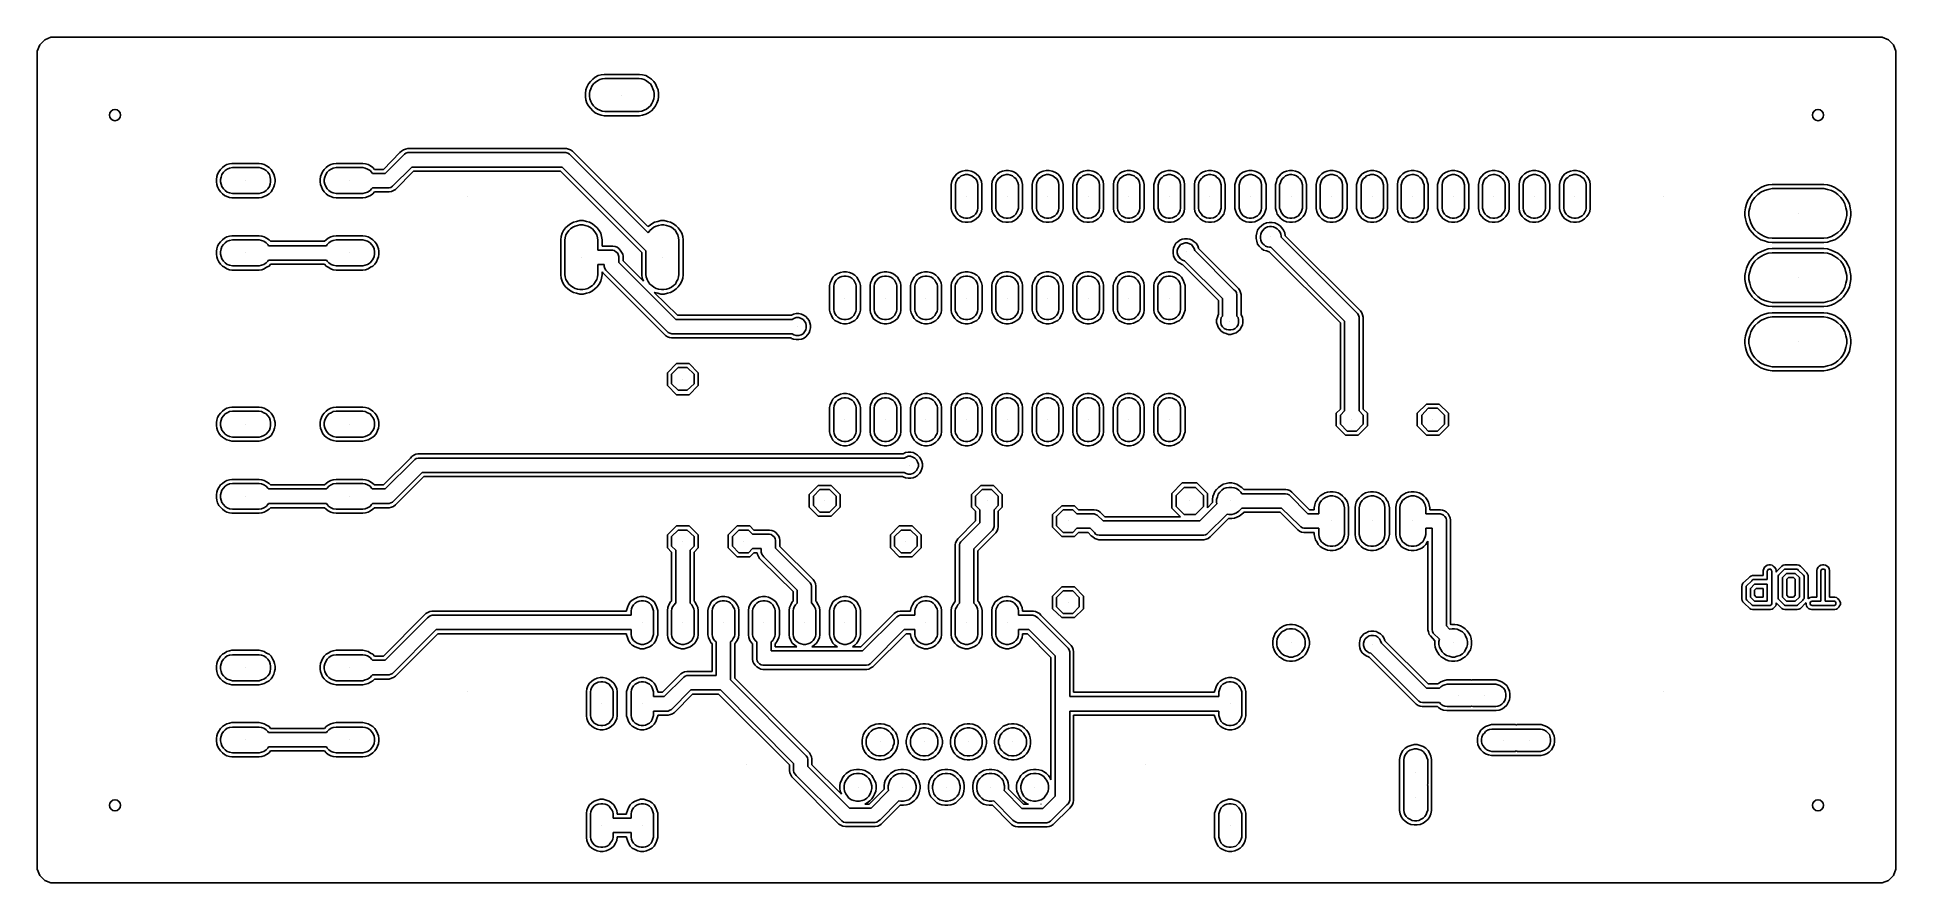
# Model space of a CAD drawing. Extents: x -4564 to 93, y -2074 to 43.
import ezdxf

# ---------------------------------------------------------------- set-up
doc = ezdxf.new("R2010")
doc.units = 0
for name, color, linetype in [('1', 1, 'CONTINUOUS'), ('10', 10, 'CONTINUOUS'), ('11', 11, 'CONTINUOUS'), ('12', 12, 'CONTINUOUS'), ('13', 13, 'CONTINUOUS'), ('3', 3, 'CONTINUOUS'), ('4', 4, 'CONTINUOUS'), ('5', 5, 'CONTINUOUS'), ('6', 6, 'CONTINUOUS'), ('7', 7, 'CONTINUOUS')]:
    doc.layers.add(name, color=color, linetype=linetype)

msp = doc.modelspace()

# ---------------------------------------------------------------- linework, layer by layer
at = {"layer": '1'}
for p, q in [((-2235, -356), (-2235, -356)), ((-2134, -356), (-2134, -356)), ((-2032, -356), (-2032, -356)), ((-1930, -356), (-1930, -356)), ((-1829, -356), (-1829, -356)), ((-1727, -356), (-1727, -356)), ((-1626, -356), (-1626, -356)), ((-1524, -356), (-1524, -356)), ((-1422, -356), (-1422, -356)), ((-1321, -356), (-1321, -356)), ((-1219, -356), (-1219, -356)), ((-1118, -356), (-1118, -356)), ((-1016, -356), (-1016, -356)), ((-914, -356), (-914, -356)), ((-813, -356), (-813, -356)), ((-711, -356), (-711, -356)), ((-1473, -457), (-1473, -457)), ((-2540, -610), (-2540, -610)), ((-2438, -610), (-2438, -610)), ((-2337, -610), (-2337, -610)), ((-2235, -610), (-2235, -610)), ((-2134, -610), (-2134, -610)), ((-2032, -610), (-2032, -610)), ((-1930, -610), (-1930, -610)), ((-1829, -610), (-1829, -610)), ((-1727, -610), (-1727, -610)), ((-2946, -813), (-2946, -813)), ((-2540, -914), (-2540, -914)), ((-2438, -914), (-2438, -914)), ((-2337, -914), (-2337, -914)), ((-2235, -914), (-2235, -914)), ((-2134, -914), (-2134, -914)), ((-2032, -914), (-2032, -914)), ((-1930, -914), (-1930, -914)), ((-1829, -914), (-1829, -914)), ((-1727, -914), (-1727, -914)), ((-1270, -914), (-1270, -914)), ((-1067, -914), (-1067, -914)), ((-2591, -1118), (-2591, -1118)), ((-2184, -1118), (-2184, -1118)), ((-1676, -1118), (-1676, -1118)), ((-1575, -1118), (-1575, -1118)), ((-1981, -1168), (-1981, -1168)), ((-2946, -1219), (-2946, -1219)), ((-2794, -1219), (-2794, -1219)), ((-2388, -1219), (-2388, -1219)), ((-1981, -1372), (-1981, -1372)), ((-3048, -1422), (-3048, -1422)), ((-2946, -1422), (-2946, -1422)), ((-2845, -1422), (-2845, -1422)), ((-2743, -1422), (-2743, -1422)), ((-2642, -1422), (-2642, -1422)), ((-2540, -1422), (-2540, -1422)), ((-2337, -1422), (-2337, -1422)), ((-2235, -1422), (-2235, -1422)), ((-2134, -1422), (-2134, -1422)), ((-3150, -1626), (-3150, -1626)), ((-3048, -1626), (-3048, -1626)), ((-1575, -1626), (-1575, -1626)), ((-1002, -1605), (-1002, -1605)), ((-938, -1605), (-938, -1605)), ((-890, -1717), (-890, -1717)), ((-826, -1717), (-826, -1717)), ((-1110, -1797), (-1110, -1797)), ((-1110, -1861), (-1110, -1861)), ((-3150, -1930), (-3150, -1930)), ((-3048, -1930), (-3048, -1930)), ((-1575, -1930), (-1575, -1930))]:
    msp.add_line(p, q, dxfattribs=at)
at = {"layer": '10'}
for centre in [(-4369, -152), (-102, -152), (-4369, -1880), (-102, -1880)]:
    msp.add_arc(centre, 14, 180, 540, dxfattribs=at)
at = {"layer": '11'}
for p, q in [((-4042, -316), (-4042, -316)), ((-3782, -316), (-3782, -316)), ((-4042, -497), (-4042, -497)), ((-3782, -497), (-3782, -497)), ((-4042, -926), (-4042, -926)), ((-3782, -926), (-3782, -926)), ((-4042, -1106), (-4042, -1106)), ((-3782, -1106), (-3782, -1106)), ((-1321, -1168), (-1321, -1168)), ((-1219, -1168), (-1219, -1168)), ((-1118, -1168), (-1118, -1168)), ((-4042, -1535), (-4042, -1535)), ((-3782, -1535), (-3782, -1535)), ((-4042, -1716), (-4042, -1716)), ((-3782, -1716), (-3782, -1716))]:
    msp.add_line(p, q, dxfattribs=at)
at = {"layer": '12'}
for p, q in [((-1422, -1473), (-1422, -1473)), ((-1016, -1473), (-1016, -1473)), ((-2452, -1721), (-2452, -1721)), ((-2341, -1721), (-2341, -1721)), ((-2231, -1721), (-2231, -1721)), ((-2120, -1721), (-2120, -1721)), ((-2507, -1835), (-2507, -1835)), ((-2397, -1835), (-2397, -1835)), ((-2286, -1835), (-2286, -1835)), ((-2175, -1835), (-2175, -1835)), ((-2065, -1835), (-2065, -1835))]:
    msp.add_line(p, q, dxfattribs=at)
at = {"layer": '13'}
for p, q in [((-3099, -102), (-3099, -102)), ((-3200, -508), (-3200, -508)), ((-2997, -508), (-2997, -508))]:
    msp.add_line(p, q, dxfattribs=at)
at = {"layer": '3'}
for p, q in [((-4564, 8), (-4557, 24)), ((-4564, -2040), (-4564, 8)), ((-4557, 24), (-4545, 36)), ((-4545, 36), (-4530, 43)), ((-4545, 36), (-4530, 43)), ((-4530, 43), (-4545, 36)), ((-4545, 36), (-4545, 36)), ((-4530, 43), (59, 43)), ((59, 43), (75, 36)), ((75, 36), (87, 24)), ((87, 24), (93, 8)), ((93, 8), (93, -2040)), ((-3179, -92), (-3180, -98)), ((-3177, -86), (-3179, -92)), ((-3174, -80), (-3177, -86)), ((-3170, -74), (-3174, -80)), ((-3166, -70), (-3170, -74)), ((-3160, -66), (-3166, -70)), ((-3154, -63), (-3160, -66)), ((-3148, -61), (-3154, -63)), ((-3142, -60), (-3148, -61)), ((-3056, -60), (-3142, -60)), ((-3049, -61), (-3056, -60)), ((-3043, -63), (-3049, -61)), ((-3037, -66), (-3043, -63)), ((-3032, -70), (-3037, -66)), ((-3027, -74), (-3032, -70)), ((-3024, -80), (-3027, -74)), ((-3021, -86), (-3024, -80)), ((-3019, -92), (-3021, -86)), ((-3018, -98), (-3019, -92)), ((-3180, -98), (-3180, -105)), ((-3180, -105), (-3179, -111)), ((-3179, -111), (-3177, -118)), ((-3177, -118), (-3174, -123)), ((-3174, -123), (-3170, -129)), ((-3170, -129), (-3166, -133)), ((-3166, -133), (-3160, -137)), ((-3160, -137), (-3154, -140)), ((-3043, -140), (-3037, -137)), ((-3037, -137), (-3032, -133)), ((-3032, -133), (-3027, -129)), ((-3027, -129), (-3024, -123)), ((-3024, -123), (-3021, -118)), ((-3021, -118), (-3019, -111)), ((-3019, -111), (-3018, -105)), ((-3018, -105), (-3018, -98)), ((-3154, -140), (-3148, -142)), ((-3148, -142), (-3142, -143)), ((-3142, -143), (-3056, -143)), ((-3142, -143), (-3142, -143)), ((-3056, -143), (-3049, -142)), ((-3049, -142), (-3043, -140)), ((-3647, -253), (-3692, -298)), ((-3644, -250), (-3647, -253)), ((-3640, -247), (-3644, -250)), ((-3635, -246), (-3640, -247)), ((-3239, -246), (-3635, -246)), ((-3234, -247), (-3239, -246)), ((-3230, -250), (-3234, -247)), ((-3033, -447), (-3230, -250)), ((-4103, -307), (-4105, -313)), ((-4105, -313), (-4105, -319)), ((-4105, -319), (-4103, -325)), ((-4101, -301), (-4103, -307)), ((-4103, -325), (-4101, -331)), ((-4097, -295), (-4101, -301)), ((-4093, -291), (-4097, -295)), ((-4088, -287), (-4093, -291)), ((-4082, -285), (-4088, -287)), ((-4075, -283), (-4082, -285)), ((-4008, -283), (-4075, -283)), ((-4002, -285), (-4008, -283)), ((-3996, -287), (-4002, -285)), ((-3990, -291), (-3996, -287)), ((-3986, -295), (-3990, -291)), ((-3982, -301), (-3986, -295)), ((-3980, -307), (-3982, -301)), ((-3982, -331), (-3980, -325)), ((-3979, -313), (-3980, -307)), ((-3980, -325), (-3979, -319)), ((-3979, -319), (-3979, -313)), ((-3843, -307), (-3845, -313)), ((-3845, -313), (-3845, -319)), ((-3845, -319), (-3843, -325)), ((-3841, -301), (-3843, -307)), ((-3843, -325), (-3841, -331)), ((-3837, -295), (-3841, -301)), ((-3833, -291), (-3837, -295)), ((-3827, -287), (-3833, -291)), ((-3822, -285), (-3827, -287)), ((-3815, -283), (-3822, -285)), ((-3748, -283), (-3815, -283)), ((-3742, -285), (-3748, -283)), ((-3736, -287), (-3742, -285)), ((-3730, -291), (-3736, -287)), ((-3726, -295), (-3730, -291)), ((-3724, -298), (-3726, -295)), ((-3692, -298), (-3724, -298)), ((-3674, -330), (-3625, -282)), ((-3625, -282), (-3249, -282)), ((-3249, -282), (-3039, -492)), ((-2262, -321), (-2263, -327)), ((-2260, -316), (-2262, -321)), ((-2257, -311), (-2260, -316)), ((-2253, -308), (-2257, -311)), ((-2249, -304), (-2253, -308)), ((-2243, -302), (-2249, -304)), ((-2238, -301), (-2243, -302)), ((-2232, -301), (-2238, -301)), ((-2227, -302), (-2232, -301)), ((-2222, -304), (-2227, -302)), ((-2217, -308), (-2222, -304)), ((-2213, -311), (-2217, -308)), ((-2210, -316), (-2213, -311)), ((-2208, -321), (-2210, -316)), ((-2207, -327), (-2208, -321)), ((-2161, -321), (-2162, -327)), ((-2159, -316), (-2161, -321)), ((-2155, -311), (-2159, -316)), ((-2152, -308), (-2155, -311)), ((-2147, -304), (-2152, -308)), ((-2142, -302), (-2147, -304)), ((-2136, -301), (-2142, -302)), ((-2131, -301), (-2136, -301)), ((-2125, -302), (-2131, -301)), ((-2120, -304), (-2125, -302)), ((-2116, -308), (-2120, -304)), ((-2112, -311), (-2116, -308)), ((-2109, -316), (-2112, -311)), ((-2107, -321), (-2109, -316)), ((-2105, -327), (-2107, -321)), ((-2059, -321), (-2060, -327)), ((-2057, -316), (-2059, -321)), ((-2054, -311), (-2057, -316)), ((-2050, -308), (-2054, -311)), ((-2045, -304), (-2050, -308)), ((-2040, -302), (-2045, -304)), ((-2035, -301), (-2040, -302)), ((-2029, -301), (-2035, -301)), ((-2024, -302), (-2029, -301)), ((-2019, -304), (-2024, -302)), ((-2014, -308), (-2019, -304)), ((-2010, -311), (-2014, -308)), ((-2007, -316), (-2010, -311)), ((-2005, -321), (-2007, -316)), ((-2004, -327), (-2005, -321)), ((-1957, -321), (-1959, -327)), ((-1955, -316), (-1957, -321)), ((-1952, -311), (-1955, -316)), ((-1948, -308), (-1952, -311)), ((-1944, -304), (-1948, -308)), ((-1939, -302), (-1944, -304)), ((-1933, -301), (-1939, -302)), ((-1928, -301), (-1933, -301)), ((-1922, -302), (-1928, -301)), ((-1917, -304), (-1922, -302)), ((-1912, -308), (-1917, -304)), ((-1909, -311), (-1912, -308)), ((-1905, -316), (-1909, -311)), ((-1903, -321), (-1905, -316)), ((-1902, -327), (-1903, -321)), ((-1856, -321), (-1857, -327)), ((-1854, -316), (-1856, -321)), ((-1851, -311), (-1854, -316)), ((-1847, -308), (-1851, -311)), ((-1842, -304), (-1847, -308)), ((-1837, -302), (-1842, -304)), ((-1832, -301), (-1837, -302)), ((-1826, -301), (-1832, -301)), ((-1821, -302), (-1826, -301)), ((-1815, -304), (-1821, -302)), ((-1811, -308), (-1815, -304)), ((-1807, -311), (-1811, -308)), ((-1804, -316), (-1807, -311)), ((-1802, -321), (-1804, -316)), ((-1801, -327), (-1802, -321)), ((-1754, -321), (-1755, -327)), ((-1752, -316), (-1754, -321)), ((-1749, -311), (-1752, -316)), ((-1745, -308), (-1749, -311)), ((-1741, -304), (-1745, -308)), ((-1735, -302), (-1741, -304)), ((-1730, -301), (-1735, -302)), ((-1724, -301), (-1730, -301)), ((-1719, -302), (-1724, -301)), ((-1714, -304), (-1719, -302)), ((-1709, -308), (-1714, -304)), ((-1705, -311), (-1709, -308)), ((-1702, -316), (-1705, -311)), ((-1700, -321), (-1702, -316)), ((-1699, -327), (-1700, -321)), ((-1653, -321), (-1654, -327)), ((-1651, -316), (-1653, -321)), ((-1647, -311), (-1651, -316)), ((-1644, -308), (-1647, -311)), ((-1639, -304), (-1644, -308)), ((-1634, -302), (-1639, -304)), ((-1628, -301), (-1634, -302)), ((-1623, -301), (-1628, -301)), ((-1617, -302), (-1623, -301)), ((-1612, -304), (-1617, -302)), ((-1608, -308), (-1612, -304)), ((-1604, -311), (-1608, -308)), ((-1601, -316), (-1604, -311)), ((-1599, -321), (-1601, -316)), ((-1597, -327), (-1599, -321)), ((-1551, -321), (-1552, -327)), ((-1549, -316), (-1551, -321)), ((-1546, -311), (-1549, -316)), ((-1542, -308), (-1546, -311)), ((-1537, -304), (-1542, -308)), ((-1532, -302), (-1537, -304)), ((-1527, -301), (-1532, -302)), ((-1521, -301), (-1527, -301)), ((-1516, -302), (-1521, -301)), ((-1511, -304), (-1516, -302)), ((-1506, -308), (-1511, -304)), ((-1502, -311), (-1506, -308)), ((-1499, -316), (-1502, -311)), ((-1497, -321), (-1499, -316)), ((-1496, -327), (-1497, -321)), ((-1449, -321), (-1451, -327)), ((-1447, -316), (-1449, -321)), ((-1444, -311), (-1447, -316)), ((-1440, -308), (-1444, -311)), ((-1436, -304), (-1440, -308)), ((-1431, -302), (-1436, -304)), ((-1425, -301), (-1431, -302)), ((-1420, -301), (-1425, -301)), ((-1414, -302), (-1420, -301)), ((-1409, -304), (-1414, -302)), ((-1404, -308), (-1409, -304)), ((-1401, -311), (-1404, -308)), ((-1397, -316), (-1401, -311)), ((-1395, -321), (-1397, -316)), ((-1394, -327), (-1395, -321)), ((-1348, -321), (-1349, -327)), ((-1346, -316), (-1348, -321)), ((-1343, -311), (-1346, -316)), ((-1339, -308), (-1343, -311)), ((-1334, -304), (-1339, -308)), ((-1329, -302), (-1334, -304)), ((-1324, -301), (-1329, -302)), ((-1318, -301), (-1324, -301)), ((-1313, -302), (-1318, -301)), ((-1307, -304), (-1313, -302)), ((-1303, -308), (-1307, -304)), ((-1299, -311), (-1303, -308)), ((-1296, -316), (-1299, -311)), ((-1294, -321), (-1296, -316)), ((-1293, -327), (-1294, -321)), ((-1246, -321), (-1247, -327)), ((-1244, -316), (-1246, -321)), ((-1241, -311), (-1244, -316)), ((-1237, -308), (-1241, -311)), ((-1233, -304), (-1237, -308)), ((-1227, -302), (-1233, -304)), ((-1222, -301), (-1227, -302)), ((-1216, -301), (-1222, -301)), ((-1211, -302), (-1216, -301)), ((-1206, -304), (-1211, -302)), ((-1201, -308), (-1206, -304)), ((-1197, -311), (-1201, -308)), ((-1194, -316), (-1197, -311)), ((-1192, -321), (-1194, -316)), ((-1191, -327), (-1192, -321)), ((-1145, -321), (-1146, -327)), ((-1143, -316), (-1145, -321)), ((-1139, -311), (-1143, -316)), ((-1136, -308), (-1139, -311)), ((-1131, -304), (-1136, -308)), ((-1126, -302), (-1131, -304)), ((-1120, -301), (-1126, -302)), ((-1115, -301), (-1120, -301)), ((-1109, -302), (-1115, -301)), ((-1104, -304), (-1109, -302)), ((-1100, -308), (-1104, -304)), ((-1096, -311), (-1100, -308)), ((-1093, -316), (-1096, -311)), ((-1091, -321), (-1093, -316)), ((-1089, -327), (-1091, -321)), ((-1043, -321), (-1044, -327)), ((-1041, -316), (-1043, -321)), ((-1038, -311), (-1041, -316)), ((-1034, -308), (-1038, -311)), ((-1029, -304), (-1034, -308)), ((-1024, -302), (-1029, -304)), ((-1019, -301), (-1024, -302)), ((-1013, -301), (-1019, -301)), ((-1008, -302), (-1013, -301)), ((-1003, -304), (-1008, -302)), ((-998, -308), (-1003, -304)), ((-994, -311), (-998, -308)), ((-991, -316), (-994, -311)), ((-989, -321), (-991, -316)), ((-988, -327), (-989, -321)), ((-941, -321), (-943, -327)), ((-939, -316), (-941, -321)), ((-936, -311), (-939, -316)), ((-932, -308), (-936, -311)), ((-928, -304), (-932, -308)), ((-923, -302), (-928, -304)), ((-917, -301), (-923, -302)), ((-912, -301), (-917, -301)), ((-906, -302), (-912, -301)), ((-901, -304), (-906, -302)), ((-896, -308), (-901, -304)), ((-893, -311), (-896, -308)), ((-889, -316), (-893, -311)), ((-887, -321), (-889, -316)), ((-886, -327), (-887, -321)), ((-840, -321), (-841, -327)), ((-838, -316), (-840, -321)), ((-835, -311), (-838, -316)), ((-831, -308), (-835, -311)), ((-826, -304), (-831, -308)), ((-821, -302), (-826, -304)), ((-816, -301), (-821, -302)), ((-810, -301), (-816, -301)), ((-805, -302), (-810, -301)), ((-799, -304), (-805, -302)), ((-795, -308), (-799, -304)), ((-791, -311), (-795, -308)), ((-788, -316), (-791, -311)), ((-786, -321), (-788, -316)), ((-785, -327), (-786, -321)), ((-738, -321), (-739, -327)), ((-736, -316), (-738, -321)), ((-733, -311), (-736, -316)), ((-729, -308), (-733, -311)), ((-725, -304), (-729, -308)), ((-719, -302), (-725, -304)), ((-714, -301), (-719, -302)), ((-708, -301), (-714, -301)), ((-703, -302), (-708, -301)), ((-698, -304), (-703, -302)), ((-693, -308), (-698, -304)), ((-689, -311), (-693, -308)), ((-686, -316), (-689, -311)), ((-684, -321), (-686, -316)), ((-683, -327), (-684, -321)), ((-4101, -331), (-4097, -337)), ((-4097, -337), (-4093, -341)), ((-4093, -341), (-4088, -345)), ((-4088, -345), (-4082, -347)), ((-4082, -347), (-4075, -348)), ((-4075, -348), (-4008, -348)), ((-4075, -348), (-4075, -348)), ((-4008, -348), (-4002, -347)), ((-4002, -347), (-3996, -345)), ((-3996, -345), (-3990, -341)), ((-3990, -341), (-3986, -337)), ((-3986, -337), (-3982, -331)), ((-3841, -331), (-3837, -337)), ((-3837, -337), (-3833, -341)), ((-3833, -341), (-3827, -345)), ((-3827, -345), (-3822, -347)), ((-3822, -347), (-3815, -348)), ((-3815, -348), (-3748, -348)), ((-3815, -348), (-3815, -348)), ((-3748, -348), (-3742, -347)), ((-3742, -347), (-3736, -345)), ((-3736, -345), (-3730, -341)), ((-3730, -341), (-3726, -337)), ((-3726, -337), (-3724, -334)), ((-3724, -334), (-3682, -334)), ((-3682, -334), (-3678, -333)), ((-3678, -333), (-3674, -330)), ((-2263, -327), (-2263, -385)), ((-2207, -385), (-2207, -327)), ((-2162, -327), (-2162, -385)), ((-2105, -385), (-2105, -327)), ((-2060, -327), (-2060, -385)), ((-2004, -385), (-2004, -327)), ((-1959, -327), (-1959, -385)), ((-1902, -385), (-1902, -327)), ((-1857, -327), (-1857, -385)), ((-1801, -385), (-1801, -327)), ((-1755, -327), (-1755, -385)), ((-1699, -385), (-1699, -327)), ((-1654, -327), (-1654, -385)), ((-1597, -385), (-1597, -327)), ((-1552, -327), (-1552, -385)), ((-1496, -385), (-1496, -327)), ((-1451, -327), (-1451, -385)), ((-1394, -385), (-1394, -327)), ((-1349, -327), (-1349, -385)), ((-1293, -385), (-1293, -327)), ((-1247, -327), (-1247, -385)), ((-1191, -385), (-1191, -327)), ((-1146, -327), (-1146, -385)), ((-1089, -385), (-1089, -327)), ((-1044, -327), (-1044, -385)), ((-988, -385), (-988, -327)), ((-943, -327), (-943, -385)), ((-886, -385), (-886, -327)), ((-841, -327), (-841, -385)), ((-785, -385), (-785, -327)), ((-739, -327), (-739, -385)), ((-683, -385), (-683, -327)), ((-266, -366), (-270, -374)), ((-260, -358), (-266, -366)), ((-253, -351), (-260, -358)), ((-245, -345), (-253, -351)), ((-236, -341), (-245, -345)), ((-227, -338), (-236, -341)), ((-217, -336), (-227, -338)), ((-87, -336), (-217, -336)), ((-78, -338), (-87, -336)), ((-68, -341), (-78, -338)), ((-60, -345), (-68, -341)), ((-52, -351), (-60, -345)), ((-45, -358), (-52, -351)), ((-39, -366), (-45, -358)), ((-35, -374), (-39, -366)), ((-2263, -385), (-2262, -390)), ((-2262, -390), (-2260, -395)), ((-2260, -395), (-2257, -400)), ((-2257, -400), (-2253, -404)), ((-2253, -404), (-2249, -407)), ((-2249, -407), (-2243, -409)), ((-2243, -409), (-2238, -410)), ((-2238, -410), (-2232, -410)), ((-2232, -410), (-2227, -409)), ((-2227, -409), (-2222, -407)), ((-2222, -407), (-2217, -404)), ((-2217, -404), (-2213, -400)), ((-2213, -400), (-2210, -395)), ((-2210, -395), (-2208, -390)), ((-2208, -390), (-2207, -385)), ((-2207, -385), (-2207, -385)), ((-2162, -385), (-2161, -390)), ((-2161, -390), (-2159, -395)), ((-2159, -395), (-2155, -400)), ((-2155, -400), (-2152, -404)), ((-2152, -404), (-2147, -407)), ((-2147, -407), (-2142, -409)), ((-2142, -409), (-2136, -410)), ((-2136, -410), (-2131, -410)), ((-2131, -410), (-2125, -409)), ((-2125, -409), (-2120, -407)), ((-2120, -407), (-2116, -404)), ((-2116, -404), (-2112, -400)), ((-2112, -400), (-2109, -395)), ((-2109, -395), (-2107, -390)), ((-2107, -390), (-2105, -385)), ((-2105, -385), (-2105, -385)), ((-2060, -385), (-2059, -390)), ((-2059, -390), (-2057, -395)), ((-2057, -395), (-2054, -400)), ((-2054, -400), (-2050, -404)), ((-2050, -404), (-2045, -407)), ((-2045, -407), (-2040, -409)), ((-2040, -409), (-2035, -410)), ((-2035, -410), (-2029, -410)), ((-2029, -410), (-2024, -409)), ((-2024, -409), (-2019, -407)), ((-2019, -407), (-2014, -404)), ((-2014, -404), (-2010, -400)), ((-2010, -400), (-2007, -395)), ((-2007, -395), (-2005, -390)), ((-2005, -390), (-2004, -385)), ((-2004, -385), (-2004, -385)), ((-1959, -385), (-1957, -390)), ((-1957, -390), (-1955, -395)), ((-1955, -395), (-1952, -400)), ((-1952, -400), (-1948, -404)), ((-1948, -404), (-1944, -407)), ((-1944, -407), (-1939, -409)), ((-1939, -409), (-1933, -410)), ((-1933, -410), (-1928, -410)), ((-1928, -410), (-1922, -409)), ((-1922, -409), (-1917, -407)), ((-1917, -407), (-1912, -404)), ((-1912, -404), (-1909, -400)), ((-1909, -400), (-1905, -395)), ((-1905, -395), (-1903, -390)), ((-1903, -390), (-1902, -385)), ((-1902, -385), (-1902, -385)), ((-1857, -385), (-1856, -390)), ((-1856, -390), (-1854, -395)), ((-1854, -395), (-1851, -400)), ((-1851, -400), (-1847, -404)), ((-1847, -404), (-1842, -407)), ((-1842, -407), (-1837, -409)), ((-1837, -409), (-1832, -410)), ((-1832, -410), (-1826, -410)), ((-1826, -410), (-1821, -409)), ((-1821, -409), (-1815, -407)), ((-1815, -407), (-1811, -404)), ((-1811, -404), (-1807, -400)), ((-1807, -400), (-1804, -395)), ((-1804, -395), (-1802, -390)), ((-1802, -390), (-1801, -385)), ((-1801, -385), (-1801, -385)), ((-1755, -385), (-1754, -390)), ((-1754, -390), (-1752, -395)), ((-1752, -395), (-1749, -400)), ((-1749, -400), (-1745, -404)), ((-1745, -404), (-1741, -407)), ((-1741, -407), (-1735, -409)), ((-1735, -409), (-1730, -410)), ((-1730, -410), (-1724, -410)), ((-1724, -410), (-1719, -409)), ((-1719, -409), (-1714, -407)), ((-1714, -407), (-1709, -404)), ((-1709, -404), (-1705, -400)), ((-1705, -400), (-1702, -395)), ((-1702, -395), (-1700, -390)), ((-1700, -390), (-1699, -385)), ((-1699, -385), (-1699, -385)), ((-1654, -385), (-1653, -390)), ((-1653, -390), (-1651, -395)), ((-1651, -395), (-1647, -400)), ((-1647, -400), (-1644, -404)), ((-1644, -404), (-1639, -407)), ((-1639, -407), (-1634, -409)), ((-1634, -409), (-1628, -410)), ((-1628, -410), (-1623, -410)), ((-1623, -410), (-1617, -409)), ((-1617, -409), (-1612, -407)), ((-1612, -407), (-1608, -404)), ((-1608, -404), (-1604, -400)), ((-1604, -400), (-1601, -395)), ((-1601, -395), (-1599, -390)), ((-1599, -390), (-1597, -385)), ((-1597, -385), (-1597, -385)), ((-1552, -385), (-1551, -390)), ((-1551, -390), (-1549, -395)), ((-1549, -395), (-1546, -400)), ((-1546, -400), (-1542, -404)), ((-1542, -404), (-1537, -407)), ((-1537, -407), (-1532, -409)), ((-1532, -409), (-1527, -410)), ((-1527, -410), (-1521, -410)), ((-1521, -410), (-1516, -409)), ((-1516, -409), (-1511, -407)), ((-1511, -407), (-1506, -404)), ((-1506, -404), (-1502, -400)), ((-1502, -400), (-1499, -395)), ((-1499, -395), (-1497, -390)), ((-1497, -390), (-1496, -385)), ((-1496, -385), (-1496, -385)), ((-1451, -385), (-1449, -390)), ((-1449, -390), (-1447, -395)), ((-1447, -395), (-1444, -400)), ((-1444, -400), (-1440, -404)), ((-1440, -404), (-1436, -407)), ((-1436, -407), (-1431, -409)), ((-1431, -409), (-1425, -410)), ((-1425, -410), (-1420, -410)), ((-1420, -410), (-1414, -409)), ((-1414, -409), (-1409, -407)), ((-1409, -407), (-1404, -404)), ((-1404, -404), (-1401, -400)), ((-1401, -400), (-1397, -395)), ((-1397, -395), (-1395, -390)), ((-1395, -390), (-1394, -385)), ((-1394, -385), (-1394, -385)), ((-1349, -385), (-1348, -390)), ((-1348, -390), (-1346, -395)), ((-1346, -395), (-1343, -400)), ((-1343, -400), (-1339, -404)), ((-1339, -404), (-1334, -407)), ((-1334, -407), (-1329, -409)), ((-1329, -409), (-1324, -410)), ((-1324, -410), (-1318, -410)), ((-1318, -410), (-1313, -409)), ((-1313, -409), (-1307, -407)), ((-1307, -407), (-1303, -404)), ((-1303, -404), (-1299, -400)), ((-1299, -400), (-1296, -395)), ((-1296, -395), (-1294, -390)), ((-1294, -390), (-1293, -385)), ((-1293, -385), (-1293, -385)), ((-1247, -385), (-1246, -390)), ((-1246, -390), (-1244, -395)), ((-1244, -395), (-1241, -400)), ((-1241, -400), (-1237, -404)), ((-1237, -404), (-1233, -407)), ((-1233, -407), (-1227, -409)), ((-1227, -409), (-1222, -410)), ((-1222, -410), (-1216, -410)), ((-1216, -410), (-1211, -409)), ((-1211, -409), (-1206, -407)), ((-1206, -407), (-1201, -404)), ((-1201, -404), (-1197, -400)), ((-1197, -400), (-1194, -395)), ((-1194, -395), (-1192, -390)), ((-1192, -390), (-1191, -385)), ((-1191, -385), (-1191, -385)), ((-1146, -385), (-1145, -390)), ((-1145, -390), (-1143, -395)), ((-1143, -395), (-1139, -400)), ((-1139, -400), (-1136, -404)), ((-1136, -404), (-1131, -407)), ((-1131, -407), (-1126, -409)), ((-1126, -409), (-1120, -410)), ((-1120, -410), (-1115, -410)), ((-1115, -410), (-1109, -409)), ((-1109, -409), (-1104, -407)), ((-1104, -407), (-1100, -404)), ((-1100, -404), (-1096, -400)), ((-1096, -400), (-1093, -395)), ((-1093, -395), (-1091, -390)), ((-1091, -390), (-1089, -385)), ((-1089, -385), (-1089, -385)), ((-1044, -385), (-1043, -390)), ((-1043, -390), (-1041, -395)), ((-1041, -395), (-1038, -400)), ((-1038, -400), (-1034, -404)), ((-1034, -404), (-1029, -407)), ((-1029, -407), (-1024, -409)), ((-1024, -409), (-1019, -410)), ((-1019, -410), (-1013, -410)), ((-1013, -410), (-1008, -409)), ((-1008, -409), (-1003, -407)), ((-1003, -407), (-998, -404)), ((-998, -404), (-994, -400)), ((-994, -400), (-991, -395)), ((-991, -395), (-989, -390)), ((-989, -390), (-988, -385)), ((-988, -385), (-988, -385)), ((-943, -385), (-941, -390)), ((-941, -390), (-939, -395)), ((-939, -395), (-936, -400)), ((-936, -400), (-932, -404)), ((-932, -404), (-928, -407)), ((-928, -407), (-923, -409)), ((-923, -409), (-917, -410)), ((-917, -410), (-912, -410)), ((-912, -410), (-906, -409)), ((-906, -409), (-901, -407)), ((-901, -407), (-896, -404)), ((-896, -404), (-893, -400)), ((-893, -400), (-889, -395)), ((-889, -395), (-887, -390)), ((-887, -390), (-886, -385)), ((-886, -385), (-886, -385)), ((-841, -385), (-840, -390)), ((-840, -390), (-838, -395)), ((-838, -395), (-835, -400)), ((-835, -400), (-831, -404)), ((-831, -404), (-826, -407)), ((-826, -407), (-821, -409)), ((-821, -409), (-816, -410)), ((-816, -410), (-810, -410)), ((-810, -410), (-805, -409)), ((-805, -409), (-799, -407)), ((-799, -407), (-795, -404)), ((-795, -404), (-791, -400)), ((-791, -400), (-788, -395)), ((-788, -395), (-786, -390)), ((-786, -390), (-785, -385)), ((-785, -385), (-785, -385)), ((-739, -385), (-738, -390)), ((-738, -390), (-736, -395)), ((-736, -395), (-733, -400)), ((-733, -400), (-729, -404)), ((-729, -404), (-725, -407)), ((-725, -407), (-719, -409)), ((-719, -409), (-714, -410)), ((-714, -410), (-708, -410)), ((-708, -410), (-703, -409)), ((-703, -409), (-698, -407)), ((-698, -407), (-693, -404)), ((-693, -404), (-689, -400)), ((-689, -400), (-686, -395)), ((-686, -395), (-684, -390)), ((-684, -390), (-683, -385)), ((-683, -385), (-683, -385)), ((-273, -384), (-275, -393)), ((-275, -393), (-275, -403)), ((-275, -403), (-273, -413)), ((-270, -374), (-273, -384)), ((-273, -413), (-270, -422)), ((-32, -384), (-35, -374)), ((-35, -422), (-32, -413)), ((-30, -393), (-32, -384)), ((-32, -413), (-30, -403)), ((-30, -403), (-30, -393)), ((-4075, -464), (-4082, -466)), ((-4008, -464), (-4075, -464)), ((-4002, -466), (-4008, -464)), ((-3815, -464), (-3822, -466)), ((-3748, -464), (-3815, -464)), ((-3742, -466), (-3748, -464)), ((-3241, -459), (-3242, -465)), ((-3242, -465), (-3242, -551)), ((-3239, -452), (-3241, -459)), ((-3236, -447), (-3239, -452)), ((-3232, -441), (-3236, -447)), ((-3228, -437), (-3232, -441)), ((-3222, -433), (-3228, -437)), ((-3216, -430), (-3222, -433)), ((-3210, -428), (-3216, -430)), ((-3204, -427), (-3210, -428)), ((-3197, -427), (-3204, -427)), ((-3191, -428), (-3197, -427)), ((-3184, -430), (-3191, -428)), ((-3179, -433), (-3184, -430)), ((-3173, -437), (-3179, -433)), ((-3169, -441), (-3173, -437)), ((-3165, -447), (-3169, -441)), ((-3162, -452), (-3165, -447)), ((-3160, -459), (-3162, -452)), ((-3159, -465), (-3160, -459)), ((-3159, -490), (-3159, -465)), ((-3029, -441), (-3033, -447)), ((-3033, -447), (-3033, -447)), ((-3024, -437), (-3029, -441)), ((-3019, -433), (-3024, -437)), ((-3013, -430), (-3019, -433)), ((-3007, -428), (-3013, -430)), ((-3000, -427), (-3007, -428)), ((-2994, -427), (-3000, -427)), ((-2987, -428), (-2994, -427)), ((-2981, -430), (-2987, -428)), ((-2975, -433), (-2981, -430)), ((-2970, -437), (-2975, -433)), ((-2965, -441), (-2970, -437)), ((-2962, -447), (-2965, -441)), ((-2959, -452), (-2962, -447)), ((-2957, -459), (-2959, -452)), ((-2956, -465), (-2957, -459)), ((-2956, -551), (-2956, -465)), ((-1498, -450), (-1499, -455)), ((-1499, -455), (-1499, -460)), ((-1499, -460), (-1498, -465)), ((-1496, -445), (-1498, -450)), ((-1498, -465), (-1496, -470)), ((-1493, -441), (-1496, -445)), ((-1490, -437), (-1493, -441)), ((-1486, -434), (-1490, -437)), ((-1481, -432), (-1486, -434)), ((-1476, -431), (-1481, -432)), ((-1471, -431), (-1476, -431)), ((-1466, -432), (-1471, -431)), ((-1461, -434), (-1466, -432)), ((-1457, -437), (-1461, -434)), ((-1453, -441), (-1457, -437)), ((-1450, -445), (-1453, -441)), ((-1448, -450), (-1450, -445)), ((-1447, -455), (-1448, -450)), ((-1447, -458), (-1447, -455)), ((-1256, -649), (-1447, -458)), ((-270, -422), (-266, -431)), ((-266, -431), (-260, -439)), ((-260, -439), (-253, -446)), ((-253, -446), (-245, -451)), ((-245, -451), (-236, -456)), ((-236, -456), (-227, -459)), ((-227, -459), (-217, -460)), ((-217, -460), (-87, -460)), ((-217, -460), (-217, -460)), ((-87, -460), (-78, -459)), ((-78, -459), (-68, -456)), ((-68, -456), (-60, -451)), ((-60, -451), (-52, -446)), ((-52, -446), (-45, -439)), ((-45, -439), (-39, -431)), ((-39, -431), (-35, -422)), ((-4103, -487), (-4105, -494)), ((-4105, -494), (-4105, -500)), ((-4105, -500), (-4103, -506)), ((-4101, -481), (-4103, -487)), ((-4103, -506), (-4101, -512)), ((-4097, -476), (-4101, -481)), ((-4101, -512), (-4097, -518)), ((-4093, -472), (-4097, -476)), ((-4088, -468), (-4093, -472)), ((-4082, -466), (-4088, -468)), ((-3996, -468), (-4002, -466)), ((-3990, -472), (-3996, -468)), ((-3986, -476), (-3990, -472)), ((-3984, -479), (-3986, -476)), ((-3839, -479), (-3984, -479)), ((-3837, -476), (-3839, -479)), ((-3833, -472), (-3837, -476)), ((-3827, -468), (-3833, -472)), ((-3822, -466), (-3827, -468)), ((-3736, -468), (-3742, -466)), ((-3730, -472), (-3736, -468)), ((-3726, -476), (-3730, -472)), ((-3722, -481), (-3726, -476)), ((-3726, -518), (-3722, -512)), ((-3720, -487), (-3722, -481)), ((-3722, -512), (-3720, -506)), ((-3719, -494), (-3720, -487)), ((-3720, -506), (-3719, -500)), ((-3719, -500), (-3719, -494)), ((-3122, -490), (-3159, -490)), ((-3118, -491), (-3122, -490)), ((-3114, -494), (-3118, -491)), ((-3110, -497), (-3114, -494)), ((-3108, -501), (-3110, -497)), ((-3107, -506), (-3108, -501)), ((-3107, -521), (-3107, -506)), ((-3039, -492), (-3039, -551)), ((-1706, -486), (-1708, -491)), ((-1708, -491), (-1708, -497)), ((-1708, -497), (-1706, -503)), ((-1703, -481), (-1706, -486)), ((-1706, -503), (-1703, -508)), ((-1699, -476), (-1703, -481)), ((-1703, -508), (-1699, -512)), ((-1694, -474), (-1699, -476)), ((-1699, -512), (-1694, -515)), ((-1688, -472), (-1694, -474)), ((-1683, -472), (-1688, -472)), ((-1677, -474), (-1683, -472)), ((-1672, -476), (-1677, -474)), ((-1668, -481), (-1672, -476)), ((-1665, -486), (-1668, -481)), ((-1663, -491), (-1665, -486)), ((-1565, -590), (-1663, -491)), ((-1496, -470), (-1493, -474)), ((-1493, -474), (-1490, -477)), ((-1490, -477), (-1486, -480)), ((-1486, -480), (-1481, -482)), ((-1481, -482), (-1476, -483)), ((-1476, -483), (-1473, -483)), ((-1473, -483), (-1288, -668)), ((-253, -511), (-260, -518)), ((-245, -506), (-253, -511)), ((-236, -501), (-245, -506)), ((-227, -498), (-236, -501)), ((-217, -497), (-227, -498)), ((-87, -497), (-217, -497)), ((-78, -498), (-87, -497)), ((-68, -501), (-78, -498)), ((-60, -506), (-68, -501)), ((-52, -511), (-60, -506)), ((-45, -518), (-52, -511)), ((-4097, -518), (-4093, -522)), ((-4093, -522), (-4088, -526)), ((-4088, -526), (-4082, -528)), ((-4082, -528), (-4075, -529)), ((-4075, -529), (-4008, -529)), ((-4075, -529), (-4075, -529)), ((-4008, -529), (-4002, -528)), ((-4002, -528), (-3996, -526)), ((-3996, -526), (-3990, -522)), ((-3990, -522), (-3986, -518)), ((-3986, -518), (-3984, -515)), ((-3984, -515), (-3839, -515)), ((-3839, -515), (-3837, -518)), ((-3837, -518), (-3833, -522)), ((-3833, -522), (-3827, -526)), ((-3827, -526), (-3822, -528)), ((-3822, -528), (-3815, -529)), ((-3815, -529), (-3748, -529)), ((-3748, -529), (-3742, -528)), ((-3742, -528), (-3736, -526)), ((-3736, -526), (-3730, -522)), ((-3730, -522), (-3726, -518)), ((-3242, -551), (-3241, -557)), ((-3241, -557), (-3239, -564)), ((-3162, -564), (-3160, -557)), ((-3160, -557), (-3159, -551)), ((-3159, -551), (-3159, -526)), ((-3159, -526), (-3143, -526)), ((-3143, -526), (-3143, -531)), ((-3143, -531), (-3142, -536)), ((-3142, -536), (-3139, -540)), ((-3139, -540), (-2986, -693)), ((-2964, -664), (-3107, -521)), ((-3039, -551), (-3038, -557)), ((-3038, -557), (-3036, -564)), ((-2959, -564), (-2957, -557)), ((-2957, -557), (-2956, -551)), ((-2553, -558), (-2558, -561)), ((-2548, -556), (-2553, -558)), ((-2543, -555), (-2548, -556)), ((-2537, -555), (-2543, -555)), ((-2532, -556), (-2537, -555)), ((-2527, -558), (-2532, -556)), ((-2522, -561), (-2527, -558)), ((-2452, -558), (-2457, -561)), ((-2447, -556), (-2452, -558)), ((-2441, -555), (-2447, -556)), ((-2436, -555), (-2441, -555)), ((-2430, -556), (-2436, -555)), ((-2425, -558), (-2430, -556)), ((-2420, -561), (-2425, -558)), ((-2350, -558), (-2355, -561)), ((-2345, -556), (-2350, -558)), ((-2340, -555), (-2345, -556)), ((-2334, -555), (-2340, -555)), ((-2329, -556), (-2334, -555)), ((-2323, -558), (-2329, -556)), ((-2319, -561), (-2323, -558)), ((-2249, -558), (-2253, -561)), ((-2243, -556), (-2249, -558)), ((-2238, -555), (-2243, -556)), ((-2232, -555), (-2238, -555)), ((-2227, -556), (-2232, -555)), ((-2222, -558), (-2227, -556)), ((-2217, -561), (-2222, -558)), ((-2147, -558), (-2152, -561)), ((-2142, -556), (-2147, -558)), ((-2136, -555), (-2142, -556)), ((-2131, -555), (-2136, -555)), ((-2125, -556), (-2131, -555)), ((-2120, -558), (-2125, -556)), ((-2115, -561), (-2120, -558)), ((-2045, -558), (-2050, -561)), ((-2040, -556), (-2045, -558)), ((-2035, -555), (-2040, -556)), ((-2029, -555), (-2035, -555)), ((-2024, -556), (-2029, -555)), ((-2019, -558), (-2024, -556)), ((-2014, -561), (-2019, -558)), ((-1944, -558), (-1949, -561)), ((-1939, -556), (-1944, -558)), ((-1933, -555), (-1939, -556)), ((-1928, -555), (-1933, -555)), ((-1922, -556), (-1928, -555)), ((-1917, -558), (-1922, -556)), ((-1912, -561), (-1917, -558)), ((-1842, -558), (-1847, -561)), ((-1837, -556), (-1842, -558)), ((-1832, -555), (-1837, -556)), ((-1826, -555), (-1832, -555)), ((-1821, -556), (-1826, -555)), ((-1815, -558), (-1821, -556)), ((-1811, -561), (-1815, -558)), ((-1741, -558), (-1745, -561)), ((-1735, -556), (-1741, -558)), ((-1730, -555), (-1735, -556)), ((-1724, -555), (-1730, -555)), ((-1719, -556), (-1724, -555)), ((-1714, -558), (-1719, -556)), ((-1709, -561), (-1714, -558)), ((-1694, -515), (-1689, -517)), ((-1689, -517), (-1594, -611)), ((-273, -544), (-275, -554)), ((-275, -554), (-275, -564)), ((-270, -535), (-273, -544)), ((-266, -526), (-270, -535)), ((-260, -518), (-266, -526)), ((-39, -526), (-45, -518)), ((-35, -535), (-39, -526)), ((-32, -544), (-35, -535)), ((-30, -554), (-32, -544)), ((-30, -564), (-30, -554)), ((-3239, -564), (-3236, -569)), ((-3236, -569), (-3232, -575)), ((-3232, -575), (-3228, -579)), ((-3228, -579), (-3222, -583)), ((-3222, -583), (-3216, -586)), ((-3216, -586), (-3210, -588)), ((-3210, -588), (-3204, -589)), ((-3204, -589), (-3197, -589)), ((-3197, -589), (-3191, -588)), ((-3191, -588), (-3184, -586)), ((-3184, -586), (-3179, -583)), ((-3179, -583), (-3173, -579)), ((-3173, -579), (-3169, -575)), ((-3169, -575), (-3165, -569)), ((-3165, -569), (-3162, -564)), ((-3036, -564), (-3033, -569)), ((-3033, -569), (-3029, -575)), ((-3029, -575), (-3024, -579)), ((-3024, -579), (-3019, -583)), ((-3019, -583), (-3013, -586)), ((-3013, -586), (-3007, -588)), ((-3007, -588), (-3000, -589)), ((-3000, -589), (-2994, -589)), ((-2994, -589), (-2987, -588)), ((-2987, -588), (-2981, -586)), ((-2981, -586), (-2975, -583)), ((-2975, -583), (-2970, -579)), ((-2970, -579), (-2965, -575)), ((-2965, -575), (-2962, -569)), ((-2962, -569), (-2959, -564)), ((-2567, -575), (-2568, -580)), ((-2568, -580), (-2568, -639)), ((-2565, -570), (-2567, -575)), ((-2562, -565), (-2565, -570)), ((-2558, -561), (-2562, -565)), ((-2518, -565), (-2522, -561)), ((-2515, -570), (-2518, -565)), ((-2513, -575), (-2515, -570)), ((-2512, -580), (-2513, -575)), ((-2512, -639), (-2512, -580)), ((-2466, -575), (-2467, -580)), ((-2467, -580), (-2467, -639)), ((-2464, -570), (-2466, -575)), ((-2460, -565), (-2464, -570)), ((-2457, -561), (-2460, -565)), ((-2416, -565), (-2420, -561)), ((-2413, -570), (-2416, -565)), ((-2411, -575), (-2413, -570)), ((-2410, -580), (-2411, -575)), ((-2410, -639), (-2410, -580)), ((-2364, -575), (-2365, -580)), ((-2365, -580), (-2365, -639)), ((-2362, -570), (-2364, -575)), ((-2359, -565), (-2362, -570)), ((-2355, -561), (-2359, -565)), ((-2315, -565), (-2319, -561)), ((-2312, -570), (-2315, -565)), ((-2309, -575), (-2312, -570)), ((-2308, -580), (-2309, -575)), ((-2308, -639), (-2308, -580)), ((-2263, -575), (-2264, -580)), ((-2264, -580), (-2264, -639)), ((-2260, -570), (-2263, -575)), ((-2257, -565), (-2260, -570)), ((-2253, -561), (-2257, -565)), ((-2213, -565), (-2217, -561)), ((-2210, -570), (-2213, -565)), ((-2208, -575), (-2210, -570)), ((-2207, -580), (-2208, -575)), ((-2207, -639), (-2207, -580)), ((-2161, -575), (-2162, -580)), ((-2162, -580), (-2162, -639)), ((-2159, -570), (-2161, -575)), ((-2156, -565), (-2159, -570)), ((-2152, -561), (-2156, -565)), ((-2112, -565), (-2115, -561)), ((-2108, -570), (-2112, -565)), ((-2106, -575), (-2108, -570)), ((-2105, -580), (-2106, -575)), ((-2105, -639), (-2105, -580)), ((-2059, -575), (-2060, -580)), ((-2060, -580), (-2060, -639)), ((-2057, -570), (-2059, -575)), ((-2054, -565), (-2057, -570)), ((-2050, -561), (-2054, -565)), ((-2010, -565), (-2014, -561)), ((-2007, -570), (-2010, -565)), ((-2005, -575), (-2007, -570)), ((-2004, -580), (-2005, -575)), ((-2004, -639), (-2004, -580)), ((-1958, -575), (-1959, -580)), ((-1959, -580), (-1959, -639)), ((-1956, -570), (-1958, -575)), ((-1952, -565), (-1956, -570)), ((-1949, -561), (-1952, -565)), ((-1908, -565), (-1912, -561)), ((-1905, -570), (-1908, -565)), ((-1903, -575), (-1905, -570)), ((-1902, -580), (-1903, -575)), ((-1902, -639), (-1902, -580)), ((-1856, -575), (-1857, -580)), ((-1857, -580), (-1857, -639)), ((-1854, -570), (-1856, -575)), ((-1851, -565), (-1854, -570)), ((-1847, -561), (-1851, -565)), ((-1807, -565), (-1811, -561)), ((-1804, -570), (-1807, -565)), ((-1801, -575), (-1804, -570)), ((-1800, -580), (-1801, -575)), ((-1800, -639), (-1800, -580)), ((-1755, -575), (-1756, -580)), ((-1756, -580), (-1756, -639)), ((-1752, -570), (-1755, -575)), ((-1749, -565), (-1752, -570)), ((-1745, -561), (-1749, -565)), ((-1705, -565), (-1709, -561)), ((-1702, -570), (-1705, -565)), ((-1700, -575), (-1702, -570)), ((-1699, -580), (-1700, -575)), ((-1699, -639), (-1699, -580)), ((-1561, -593), (-1565, -590)), ((-1565, -590), (-1565, -590)), ((-1559, -597), (-1561, -593)), ((-1558, -602), (-1559, -597)), ((-1558, -655), (-1558, -602)), ((-275, -564), (-273, -573)), ((-273, -573), (-270, -583)), ((-270, -583), (-266, -591)), ((-266, -591), (-260, -599)), ((-260, -599), (-253, -606)), ((-52, -606), (-45, -599)), ((-45, -599), (-39, -591)), ((-39, -591), (-35, -583)), ((-35, -583), (-32, -573)), ((-32, -573), (-30, -564)), ((-2568, -639), (-2567, -644)), ((-2567, -644), (-2565, -649)), ((-2565, -649), (-2562, -654)), ((-2518, -654), (-2515, -649)), ((-2515, -649), (-2513, -644)), ((-2513, -644), (-2512, -639)), ((-2512, -639), (-2512, -639)), ((-2467, -639), (-2466, -644)), ((-2466, -644), (-2464, -649)), ((-2464, -649), (-2460, -654)), ((-2416, -654), (-2413, -649)), ((-2413, -649), (-2411, -644)), ((-2411, -644), (-2410, -639)), ((-2410, -639), (-2410, -639)), ((-2365, -639), (-2364, -644)), ((-2364, -644), (-2362, -649)), ((-2362, -649), (-2359, -654)), ((-2315, -654), (-2312, -649)), ((-2312, -649), (-2309, -644)), ((-2309, -644), (-2308, -639)), ((-2308, -639), (-2308, -639)), ((-2264, -639), (-2263, -644)), ((-2263, -644), (-2260, -649)), ((-2260, -649), (-2257, -654)), ((-2213, -654), (-2210, -649)), ((-2210, -649), (-2208, -644)), ((-2208, -644), (-2207, -639)), ((-2207, -639), (-2207, -639)), ((-2162, -639), (-2161, -644)), ((-2161, -644), (-2159, -649)), ((-2159, -649), (-2156, -654)), ((-2112, -654), (-2108, -649)), ((-2108, -649), (-2106, -644)), ((-2106, -644), (-2105, -639)), ((-2105, -639), (-2105, -639)), ((-2060, -639), (-2059, -644)), ((-2059, -644), (-2057, -649)), ((-2057, -649), (-2054, -654)), ((-2010, -654), (-2007, -649)), ((-2007, -649), (-2005, -644)), ((-2005, -644), (-2004, -639)), ((-2004, -639), (-2004, -639)), ((-1959, -639), (-1958, -644)), ((-1958, -644), (-1956, -649)), ((-1956, -649), (-1952, -654)), ((-1908, -654), (-1905, -649)), ((-1905, -649), (-1903, -644)), ((-1903, -644), (-1902, -639)), ((-1902, -639), (-1902, -639)), ((-1857, -639), (-1856, -644)), ((-1856, -644), (-1854, -649)), ((-1854, -649), (-1851, -654)), ((-1807, -654), (-1804, -649)), ((-1804, -649), (-1801, -644)), ((-1801, -644), (-1800, -639)), ((-1800, -639), (-1800, -639)), ((-1756, -639), (-1755, -644)), ((-1755, -644), (-1752, -649)), ((-1752, -649), (-1749, -654)), ((-1705, -654), (-1702, -649)), ((-1702, -649), (-1700, -644)), ((-1700, -644), (-1699, -639)), ((-1699, -639), (-1699, -639)), ((-1594, -611), (-1594, -655)), ((-1594, -611), (-1594, -611)), ((-1253, -653), (-1256, -649)), ((-253, -606), (-245, -612)), ((-245, -612), (-236, -616)), ((-236, -616), (-227, -619)), ((-227, -619), (-217, -621)), ((-217, -621), (-87, -621)), ((-217, -621), (-217, -621)), ((-87, -621), (-78, -619)), ((-78, -619), (-68, -616)), ((-68, -616), (-60, -612)), ((-60, -612), (-52, -606)), ((-2986, -693), (-2983, -696)), ((-2983, -696), (-2979, -698)), ((-2979, -698), (-2974, -700)), ((-2672, -664), (-2964, -664)), ((-2668, -661), (-2672, -664)), ((-2662, -659), (-2668, -661)), ((-2656, -659), (-2662, -659)), ((-2650, -661), (-2656, -659)), ((-2645, -664), (-2650, -661)), ((-2641, -668), (-2645, -664)), ((-2645, -700), (-2641, -695)), ((-2638, -673), (-2641, -668)), ((-2641, -695), (-2638, -690)), ((-2637, -679), (-2638, -673)), ((-2638, -690), (-2637, -685)), ((-2637, -685), (-2637, -679)), ((-2562, -654), (-2558, -658)), ((-2558, -658), (-2553, -661)), ((-2553, -661), (-2548, -663)), ((-2548, -663), (-2543, -664)), ((-2543, -664), (-2537, -664)), ((-2537, -664), (-2532, -663)), ((-2532, -663), (-2527, -661)), ((-2527, -661), (-2522, -658)), ((-2522, -658), (-2518, -654)), ((-2460, -654), (-2457, -658)), ((-2457, -658), (-2452, -661)), ((-2452, -661), (-2447, -663)), ((-2447, -663), (-2441, -664)), ((-2441, -664), (-2436, -664)), ((-2436, -664), (-2430, -663)), ((-2430, -663), (-2425, -661)), ((-2425, -661), (-2420, -658)), ((-2420, -658), (-2416, -654)), ((-2359, -654), (-2355, -658)), ((-2355, -658), (-2350, -661)), ((-2350, -661), (-2345, -663)), ((-2345, -663), (-2340, -664)), ((-2340, -664), (-2334, -664)), ((-2334, -664), (-2329, -663)), ((-2329, -663), (-2323, -661)), ((-2323, -661), (-2319, -658)), ((-2319, -658), (-2315, -654)), ((-2257, -654), (-2253, -658)), ((-2253, -658), (-2249, -661)), ((-2249, -661), (-2243, -663)), ((-2243, -663), (-2238, -664)), ((-2238, -664), (-2232, -664)), ((-2232, -664), (-2227, -663)), ((-2227, -663), (-2222, -661)), ((-2222, -661), (-2217, -658)), ((-2217, -658), (-2213, -654)), ((-2156, -654), (-2152, -658)), ((-2152, -658), (-2147, -661)), ((-2147, -661), (-2142, -663)), ((-2142, -663), (-2136, -664)), ((-2136, -664), (-2131, -664)), ((-2131, -664), (-2125, -663)), ((-2125, -663), (-2120, -661)), ((-2120, -661), (-2115, -658)), ((-2115, -658), (-2112, -654)), ((-2054, -654), (-2050, -658)), ((-2050, -658), (-2045, -661)), ((-2045, -661), (-2040, -663)), ((-2040, -663), (-2035, -664)), ((-2035, -664), (-2029, -664)), ((-2029, -664), (-2024, -663)), ((-2024, -663), (-2019, -661)), ((-2019, -661), (-2014, -658)), ((-2014, -658), (-2010, -654)), ((-1952, -654), (-1949, -658)), ((-1949, -658), (-1944, -661)), ((-1944, -661), (-1939, -663)), ((-1939, -663), (-1933, -664)), ((-1933, -664), (-1928, -664)), ((-1928, -664), (-1922, -663)), ((-1922, -663), (-1917, -661)), ((-1917, -661), (-1912, -658)), ((-1912, -658), (-1908, -654)), ((-1851, -654), (-1847, -658)), ((-1847, -658), (-1842, -661)), ((-1842, -661), (-1837, -663)), ((-1837, -663), (-1832, -664)), ((-1832, -664), (-1826, -664)), ((-1826, -664), (-1821, -663)), ((-1821, -663), (-1815, -661)), ((-1815, -661), (-1811, -658)), ((-1811, -658), (-1807, -654)), ((-1749, -654), (-1745, -658)), ((-1745, -658), (-1741, -661)), ((-1741, -661), (-1735, -663)), ((-1735, -663), (-1730, -664)), ((-1730, -664), (-1724, -664)), ((-1724, -664), (-1719, -663)), ((-1719, -663), (-1714, -661)), ((-1714, -661), (-1709, -658)), ((-1709, -658), (-1705, -654)), ((-1597, -659), (-1598, -665)), ((-1598, -665), (-1598, -671)), ((-1598, -671), (-1597, -677)), ((-1594, -655), (-1597, -659)), ((-1597, -677), (-1594, -682)), ((-1594, -682), (-1590, -686)), ((-1590, -686), (-1584, -689)), ((-1584, -689), (-1579, -690)), ((-1579, -690), (-1573, -690)), ((-1573, -690), (-1567, -689)), ((-1567, -689), (-1562, -686)), ((-1562, -686), (-1558, -682)), ((-1555, -659), (-1558, -655)), ((-1558, -682), (-1555, -677)), ((-1554, -665), (-1555, -659)), ((-1555, -677), (-1554, -671)), ((-1554, -671), (-1554, -665)), ((-1288, -668), (-1288, -892)), ((-1252, -658), (-1253, -653)), ((-1252, -892), (-1252, -658)), ((-270, -695), (-273, -705)), ((-266, -687), (-270, -695)), ((-260, -679), (-266, -687)), ((-253, -672), (-260, -679)), ((-245, -666), (-253, -672)), ((-236, -662), (-245, -666)), ((-227, -659), (-236, -662)), ((-217, -657), (-227, -659)), ((-87, -657), (-217, -657)), ((-78, -659), (-87, -657)), ((-68, -662), (-78, -659)), ((-60, -666), (-68, -662)), ((-52, -672), (-60, -666)), ((-45, -679), (-52, -672)), ((-39, -687), (-45, -679)), ((-35, -695), (-39, -687)), ((-32, -705), (-35, -695)), ((-2974, -700), (-2672, -700)), ((-2672, -700), (-2668, -702)), ((-2668, -702), (-2662, -704)), ((-2668, -702), (-2668, -702)), ((-2662, -704), (-2656, -704)), ((-2656, -704), (-2650, -702)), ((-2650, -702), (-2645, -700)), ((-273, -705), (-275, -714)), ((-275, -714), (-275, -724)), ((-275, -724), (-273, -734)), ((-273, -734), (-270, -743)), ((-270, -743), (-266, -752)), ((-39, -752), (-35, -743)), ((-35, -743), (-32, -734)), ((-30, -714), (-32, -705)), ((-32, -734), (-30, -724)), ((-30, -724), (-30, -714)), ((-2958, -784), (-2975, -801)), ((-2935, -784), (-2958, -784)), ((-2918, -801), (-2935, -784)), ((-266, -752), (-260, -760)), ((-260, -760), (-253, -767)), ((-253, -767), (-245, -773)), ((-245, -773), (-236, -777)), ((-236, -777), (-227, -780)), ((-227, -780), (-217, -782)), ((-217, -782), (-87, -782)), ((-217, -782), (-217, -782)), ((-87, -782), (-78, -780)), ((-78, -780), (-68, -777)), ((-68, -777), (-60, -773)), ((-60, -773), (-52, -767)), ((-52, -767), (-45, -760)), ((-45, -760), (-39, -752)), ((-2975, -801), (-2975, -825)), ((-2975, -801), (-2975, -801)), ((-2975, -825), (-2958, -841)), ((-2935, -841), (-2918, -825)), ((-2918, -825), (-2918, -801)), ((-2958, -841), (-2935, -841)), ((-2567, -880), (-2568, -885)), ((-2565, -875), (-2567, -880)), ((-2562, -870), (-2565, -875)), ((-2558, -866), (-2562, -870)), ((-2553, -863), (-2558, -866)), ((-2548, -861), (-2553, -863)), ((-2543, -860), (-2548, -861)), ((-2537, -860), (-2543, -860)), ((-2532, -861), (-2537, -860)), ((-2527, -863), (-2532, -861)), ((-2522, -866), (-2527, -863)), ((-2518, -870), (-2522, -866)), ((-2515, -875), (-2518, -870)), ((-2513, -880), (-2515, -875)), ((-2512, -885), (-2513, -880)), ((-2466, -880), (-2467, -885)), ((-2464, -875), (-2466, -880)), ((-2460, -870), (-2464, -875)), ((-2457, -866), (-2460, -870)), ((-2452, -863), (-2457, -866)), ((-2447, -861), (-2452, -863)), ((-2441, -860), (-2447, -861)), ((-2436, -860), (-2441, -860)), ((-2430, -861), (-2436, -860)), ((-2425, -863), (-2430, -861)), ((-2420, -866), (-2425, -863)), ((-2416, -870), (-2420, -866)), ((-2413, -875), (-2416, -870)), ((-2411, -880), (-2413, -875)), ((-2410, -885), (-2411, -880)), ((-2364, -880), (-2365, -885)), ((-2362, -875), (-2364, -880)), ((-2359, -870), (-2362, -875)), ((-2355, -866), (-2359, -870)), ((-2350, -863), (-2355, -866)), ((-2345, -861), (-2350, -863)), ((-2340, -860), (-2345, -861)), ((-2334, -860), (-2340, -860)), ((-2329, -861), (-2334, -860)), ((-2323, -863), (-2329, -861)), ((-2319, -866), (-2323, -863)), ((-2315, -870), (-2319, -866)), ((-2312, -875), (-2315, -870)), ((-2309, -880), (-2312, -875)), ((-2308, -885), (-2309, -880)), ((-2263, -880), (-2264, -885)), ((-2260, -875), (-2263, -880)), ((-2257, -870), (-2260, -875)), ((-2253, -866), (-2257, -870)), ((-2249, -863), (-2253, -866)), ((-2243, -861), (-2249, -863)), ((-2238, -860), (-2243, -861)), ((-2232, -860), (-2238, -860)), ((-2227, -861), (-2232, -860)), ((-2222, -863), (-2227, -861)), ((-2217, -866), (-2222, -863)), ((-2213, -870), (-2217, -866)), ((-2210, -875), (-2213, -870)), ((-2208, -880), (-2210, -875)), ((-2207, -885), (-2208, -880)), ((-2161, -880), (-2162, -885)), ((-2159, -875), (-2161, -880)), ((-2156, -870), (-2159, -875)), ((-2152, -866), (-2156, -870)), ((-2147, -863), (-2152, -866)), ((-2142, -861), (-2147, -863)), ((-2136, -860), (-2142, -861)), ((-2131, -860), (-2136, -860)), ((-2125, -861), (-2131, -860)), ((-2120, -863), (-2125, -861)), ((-2115, -866), (-2120, -863)), ((-2112, -870), (-2115, -866)), ((-2108, -875), (-2112, -870)), ((-2106, -880), (-2108, -875)), ((-2105, -885), (-2106, -880)), ((-2059, -880), (-2060, -885)), ((-2057, -875), (-2059, -880)), ((-2054, -870), (-2057, -875)), ((-2050, -866), (-2054, -870)), ((-2045, -863), (-2050, -866)), ((-2040, -861), (-2045, -863)), ((-2035, -860), (-2040, -861)), ((-2029, -860), (-2035, -860)), ((-2024, -861), (-2029, -860)), ((-2019, -863), (-2024, -861)), ((-2014, -866), (-2019, -863)), ((-2010, -870), (-2014, -866)), ((-2007, -875), (-2010, -870)), ((-2005, -880), (-2007, -875)), ((-2004, -885), (-2005, -880)), ((-1958, -880), (-1959, -885)), ((-1956, -875), (-1958, -880)), ((-1952, -870), (-1956, -875)), ((-1949, -866), (-1952, -870)), ((-1944, -863), (-1949, -866)), ((-1939, -861), (-1944, -863)), ((-1933, -860), (-1939, -861)), ((-1928, -860), (-1933, -860)), ((-1922, -861), (-1928, -860)), ((-1917, -863), (-1922, -861)), ((-1912, -866), (-1917, -863)), ((-1908, -870), (-1912, -866)), ((-1905, -875), (-1908, -870)), ((-1903, -880), (-1905, -875)), ((-1902, -885), (-1903, -880)), ((-1856, -880), (-1857, -885)), ((-1854, -875), (-1856, -880)), ((-1851, -870), (-1854, -875)), ((-1847, -866), (-1851, -870)), ((-1842, -863), (-1847, -866)), ((-1837, -861), (-1842, -863)), ((-1832, -860), (-1837, -861)), ((-1826, -860), (-1832, -860)), ((-1821, -861), (-1826, -860)), ((-1815, -863), (-1821, -861)), ((-1811, -866), (-1815, -863)), ((-1807, -870), (-1811, -866)), ((-1804, -875), (-1807, -870)), ((-1801, -880), (-1804, -875)), ((-1800, -885), (-1801, -880)), ((-1755, -880), (-1756, -885)), ((-1752, -875), (-1755, -880)), ((-1749, -870), (-1752, -875)), ((-1745, -866), (-1749, -870)), ((-1741, -863), (-1745, -866)), ((-1735, -861), (-1741, -863)), ((-1730, -860), (-1735, -861)), ((-1724, -860), (-1730, -860)), ((-1719, -861), (-1724, -860)), ((-1714, -863), (-1719, -861)), ((-1709, -866), (-1714, -863)), ((-1705, -870), (-1709, -866)), ((-1702, -875), (-1705, -870)), ((-1700, -880), (-1702, -875)), ((-1699, -885), (-1700, -880)), ((-4103, -916), (-4105, -922)), ((-4105, -922), (-4105, -929)), ((-4105, -929), (-4103, -935)), ((-4101, -910), (-4103, -916)), ((-4097, -905), (-4101, -910)), ((-4093, -900), (-4097, -905)), ((-4088, -897), (-4093, -900)), ((-4082, -894), (-4088, -897)), ((-4075, -893), (-4082, -894)), ((-4008, -893), (-4075, -893)), ((-4002, -894), (-4008, -893)), ((-3996, -897), (-4002, -894)), ((-3990, -900), (-3996, -897)), ((-3986, -905), (-3990, -900)), ((-3982, -910), (-3986, -905)), ((-3980, -916), (-3982, -910)), ((-3979, -922), (-3980, -916)), ((-3980, -935), (-3979, -929)), ((-3979, -929), (-3979, -922)), ((-3843, -916), (-3845, -922)), ((-3845, -922), (-3845, -929)), ((-3845, -929), (-3843, -935)), ((-3841, -910), (-3843, -916)), ((-3837, -905), (-3841, -910)), ((-3833, -900), (-3837, -905)), ((-3827, -897), (-3833, -900)), ((-3822, -894), (-3827, -897)), ((-3815, -893), (-3822, -894)), ((-3748, -893), (-3815, -893)), ((-3742, -894), (-3748, -893)), ((-3736, -897), (-3742, -894)), ((-3730, -900), (-3736, -897)), ((-3726, -905), (-3730, -900)), ((-3722, -910), (-3726, -905)), ((-3720, -916), (-3722, -910)), ((-3719, -922), (-3720, -916)), ((-3720, -935), (-3719, -929)), ((-3719, -929), (-3719, -922)), ((-2568, -885), (-2568, -944)), ((-2512, -944), (-2512, -885)), ((-2467, -885), (-2467, -944)), ((-2410, -944), (-2410, -885)), ((-2365, -885), (-2365, -944)), ((-2308, -944), (-2308, -885)), ((-2264, -885), (-2264, -944)), ((-2207, -944), (-2207, -885)), ((-2162, -885), (-2162, -944)), ((-2105, -944), (-2105, -885)), ((-2060, -885), (-2060, -944)), ((-2004, -944), (-2004, -885)), ((-1959, -885), (-1959, -944)), ((-1902, -944), (-1902, -885)), ((-1857, -885), (-1857, -944)), ((-1800, -944), (-1800, -885)), ((-1756, -885), (-1756, -944)), ((-1699, -944), (-1699, -885)), ((-1288, -892), (-1298, -903)), ((-1298, -903), (-1298, -926)), ((-1298, -903), (-1298, -903)), ((-1298, -926), (-1282, -943)), ((-1258, -943), (-1242, -926)), ((-1242, -903), (-1252, -892)), ((-1242, -926), (-1242, -903)), ((-1079, -886), (-1095, -903)), ((-1095, -903), (-1095, -926)), ((-1095, -903), (-1095, -903)), ((-1095, -926), (-1079, -943)), ((-1055, -886), (-1079, -886)), ((-1038, -903), (-1055, -886)), ((-1055, -943), (-1038, -926)), ((-1038, -926), (-1038, -903)), ((-4103, -935), (-4101, -941)), ((-4101, -941), (-4097, -946)), ((-4097, -946), (-4093, -951)), ((-4093, -951), (-4088, -954)), ((-4088, -954), (-4082, -957)), ((-4082, -957), (-4075, -958)), ((-4075, -958), (-4008, -958)), ((-4075, -958), (-4075, -958)), ((-4008, -958), (-4002, -957)), ((-4002, -957), (-3996, -954)), ((-3996, -954), (-3990, -951)), ((-3990, -951), (-3986, -946)), ((-3986, -946), (-3982, -941)), ((-3982, -941), (-3980, -935)), ((-3843, -935), (-3841, -941)), ((-3841, -941), (-3837, -946)), ((-3837, -946), (-3833, -951)), ((-3833, -951), (-3827, -954)), ((-3827, -954), (-3822, -957)), ((-3822, -957), (-3815, -958)), ((-3815, -958), (-3748, -958)), ((-3815, -958), (-3815, -958)), ((-3748, -958), (-3742, -957)), ((-3742, -957), (-3736, -954)), ((-3736, -954), (-3730, -951)), ((-3730, -951), (-3726, -946)), ((-3726, -946), (-3722, -941)), ((-3722, -941), (-3720, -935)), ((-2568, -944), (-2567, -949)), ((-2567, -949), (-2565, -954)), ((-2565, -954), (-2562, -959)), ((-2562, -959), (-2558, -963)), ((-2558, -963), (-2553, -966)), ((-2553, -966), (-2548, -968)), ((-2548, -968), (-2543, -969)), ((-2543, -969), (-2537, -969)), ((-2537, -969), (-2532, -968)), ((-2532, -968), (-2527, -966)), ((-2527, -966), (-2522, -963)), ((-2522, -963), (-2518, -959)), ((-2518, -959), (-2515, -954)), ((-2515, -954), (-2513, -949)), ((-2513, -949), (-2512, -944)), ((-2512, -944), (-2512, -944)), ((-2467, -944), (-2466, -949)), ((-2466, -949), (-2464, -954)), ((-2464, -954), (-2460, -959)), ((-2460, -959), (-2457, -963)), ((-2457, -963), (-2452, -966)), ((-2452, -966), (-2447, -968)), ((-2447, -968), (-2441, -969)), ((-2441, -969), (-2436, -969)), ((-2436, -969), (-2430, -968)), ((-2430, -968), (-2425, -966)), ((-2425, -966), (-2420, -963)), ((-2420, -963), (-2416, -959)), ((-2416, -959), (-2413, -954)), ((-2413, -954), (-2411, -949)), ((-2411, -949), (-2410, -944)), ((-2410, -944), (-2410, -944)), ((-2365, -944), (-2364, -949)), ((-2364, -949), (-2362, -954)), ((-2362, -954), (-2359, -959)), ((-2359, -959), (-2355, -963)), ((-2355, -963), (-2350, -966)), ((-2350, -966), (-2345, -968)), ((-2345, -968), (-2340, -969)), ((-2340, -969), (-2334, -969)), ((-2334, -969), (-2329, -968)), ((-2329, -968), (-2323, -966)), ((-2323, -966), (-2319, -963)), ((-2319, -963), (-2315, -959)), ((-2315, -959), (-2312, -954)), ((-2312, -954), (-2309, -949)), ((-2309, -949), (-2308, -944)), ((-2308, -944), (-2308, -944)), ((-2264, -944), (-2263, -949)), ((-2263, -949), (-2260, -954)), ((-2260, -954), (-2257, -959)), ((-2257, -959), (-2253, -963)), ((-2253, -963), (-2249, -966)), ((-2249, -966), (-2243, -968)), ((-2243, -968), (-2238, -969)), ((-2238, -969), (-2232, -969)), ((-2232, -969), (-2227, -968)), ((-2227, -968), (-2222, -966)), ((-2222, -966), (-2217, -963)), ((-2217, -963), (-2213, -959)), ((-2213, -959), (-2210, -954)), ((-2210, -954), (-2208, -949)), ((-2208, -949), (-2207, -944)), ((-2207, -944), (-2207, -944)), ((-2162, -944), (-2161, -949)), ((-2161, -949), (-2159, -954)), ((-2159, -954), (-2156, -959)), ((-2156, -959), (-2152, -963)), ((-2152, -963), (-2147, -966)), ((-2147, -966), (-2142, -968)), ((-2142, -968), (-2136, -969)), ((-2136, -969), (-2131, -969)), ((-2131, -969), (-2125, -968)), ((-2125, -968), (-2120, -966)), ((-2120, -966), (-2115, -963)), ((-2115, -963), (-2112, -959)), ((-2112, -959), (-2108, -954)), ((-2108, -954), (-2106, -949)), ((-2106, -949), (-2105, -944)), ((-2105, -944), (-2105, -944)), ((-2060, -944), (-2059, -949)), ((-2059, -949), (-2057, -954)), ((-2057, -954), (-2054, -959)), ((-2054, -959), (-2050, -963)), ((-2050, -963), (-2045, -966)), ((-2045, -966), (-2040, -968)), ((-2040, -968), (-2035, -969)), ((-2035, -969), (-2029, -969)), ((-2029, -969), (-2024, -968)), ((-2024, -968), (-2019, -966)), ((-2019, -966), (-2014, -963)), ((-2014, -963), (-2010, -959)), ((-2010, -959), (-2007, -954)), ((-2007, -954), (-2005, -949)), ((-2005, -949), (-2004, -944)), ((-2004, -944), (-2004, -944)), ((-1959, -944), (-1958, -949)), ((-1958, -949), (-1956, -954)), ((-1956, -954), (-1952, -959)), ((-1952, -959), (-1949, -963)), ((-1949, -963), (-1944, -966)), ((-1944, -966), (-1939, -968)), ((-1939, -968), (-1933, -969)), ((-1933, -969), (-1928, -969)), ((-1928, -969), (-1922, -968)), ((-1922, -968), (-1917, -966)), ((-1917, -966), (-1912, -963)), ((-1912, -963), (-1908, -959)), ((-1908, -959), (-1905, -954)), ((-1905, -954), (-1903, -949)), ((-1903, -949), (-1902, -944)), ((-1902, -944), (-1902, -944)), ((-1857, -944), (-1856, -949)), ((-1856, -949), (-1854, -954)), ((-1854, -954), (-1851, -959)), ((-1851, -959), (-1847, -963)), ((-1847, -963), (-1842, -966)), ((-1842, -966), (-1837, -968)), ((-1837, -968), (-1832, -969)), ((-1832, -969), (-1826, -969)), ((-1826, -969), (-1821, -968)), ((-1821, -968), (-1815, -966)), ((-1815, -966), (-1811, -963)), ((-1811, -963), (-1807, -959)), ((-1807, -959), (-1804, -954)), ((-1804, -954), (-1801, -949)), ((-1801, -949), (-1800, -944)), ((-1800, -944), (-1800, -944)), ((-1756, -944), (-1755, -949)), ((-1755, -949), (-1752, -954)), ((-1752, -954), (-1749, -959)), ((-1749, -959), (-1745, -963)), ((-1745, -963), (-1741, -966)), ((-1741, -966), (-1735, -968)), ((-1735, -968), (-1730, -969)), ((-1730, -969), (-1724, -969)), ((-1724, -969), (-1719, -968)), ((-1719, -968), (-1714, -966)), ((-1714, -966), (-1709, -963)), ((-1709, -963), (-1705, -959)), ((-1705, -959), (-1702, -954)), ((-1702, -954), (-1700, -949)), ((-1700, -949), (-1699, -944)), ((-1699, -944), (-1699, -944)), ((-1282, -943), (-1258, -943)), ((-1079, -943), (-1055, -943)), ((-3621, -1018), (-3692, -1088)), ((-3618, -1014), (-3621, -1018)), ((-3614, -1012), (-3618, -1014)), ((-3609, -1011), (-3614, -1012)), ((-2392, -1011), (-3609, -1011)), ((-2387, -1008), (-2392, -1011)), ((-2382, -1006), (-2387, -1008)), ((-2376, -1006), (-2382, -1006)), ((-2370, -1008), (-2376, -1006)), ((-2365, -1011), (-2370, -1008)), ((-2361, -1015), (-2365, -1011)), ((-2358, -1020), (-2361, -1015)), ((-2356, -1026), (-2358, -1020)), ((-3674, -1121), (-3599, -1047)), ((-3599, -1047), (-2392, -1047)), ((-2392, -1047), (-2387, -1049)), ((-2387, -1049), (-2382, -1051)), ((-2382, -1051), (-2376, -1051)), ((-2376, -1051), (-2370, -1049)), ((-2370, -1049), (-2365, -1046)), ((-2365, -1046), (-2361, -1042)), ((-2361, -1042), (-2358, -1037)), ((-2358, -1037), (-2356, -1032)), ((-2356, -1032), (-2356, -1026)), ((-4103, -1097), (-4105, -1103)), ((-4105, -1103), (-4105, -1110)), ((-4105, -1110), (-4103, -1116)), ((-4101, -1091), (-4103, -1097)), ((-4103, -1116), (-4101, -1122)), ((-4097, -1086), (-4101, -1091)), ((-4093, -1081), (-4097, -1086)), ((-4088, -1078), (-4093, -1081)), ((-4082, -1075), (-4088, -1078)), ((-4075, -1074), (-4082, -1075)), ((-4008, -1074), (-4075, -1074)), ((-4002, -1075), (-4008, -1074)), ((-3996, -1078), (-4002, -1075)), ((-3990, -1081), (-3996, -1078)), ((-3986, -1086), (-3990, -1081)), ((-3984, -1088), (-3986, -1086)), ((-3839, -1088), (-3984, -1088)), ((-3837, -1086), (-3839, -1088)), ((-3833, -1081), (-3837, -1086)), ((-3827, -1078), (-3833, -1081)), ((-3822, -1075), (-3827, -1078)), ((-3815, -1074), (-3822, -1075)), ((-3748, -1074), (-3815, -1074)), ((-3742, -1075), (-3748, -1074)), ((-3736, -1078), (-3742, -1075)), ((-3730, -1081), (-3736, -1078)), ((-3726, -1086), (-3730, -1081)), ((-3724, -1088), (-3726, -1086)), ((-3692, -1088), (-3724, -1088)), ((-2603, -1089), (-2619, -1106)), ((-2619, -1106), (-2619, -1129)), ((-2619, -1106), (-2619, -1106)), ((-2579, -1089), (-2603, -1089)), ((-2562, -1106), (-2579, -1089)), ((-2562, -1129), (-2562, -1106)), ((-2196, -1089), (-2213, -1106)), ((-2213, -1106), (-2213, -1129)), ((-2213, -1106), (-2213, -1106)), ((-2173, -1089), (-2196, -1089)), ((-2156, -1106), (-2173, -1089)), ((-2156, -1129), (-2156, -1106)), ((-1690, -1084), (-1710, -1104)), ((-1710, -1104), (-1710, -1132)), ((-1710, -1104), (-1710, -1104)), ((-1662, -1084), (-1690, -1084)), ((-1642, -1104), (-1662, -1084)), ((-1642, -1132), (-1642, -1104)), ((-1607, -1108), (-1609, -1114)), ((-1609, -1114), (-1609, -1121)), ((-1605, -1101), (-1607, -1108)), ((-1601, -1096), (-1605, -1101)), ((-1596, -1091), (-1601, -1096)), ((-1591, -1087), (-1596, -1091)), ((-1585, -1085), (-1591, -1087)), ((-1578, -1084), (-1585, -1085)), ((-1571, -1084), (-1578, -1084)), ((-1565, -1085), (-1571, -1084)), ((-1559, -1087), (-1565, -1085)), ((-1553, -1091), (-1559, -1087)), ((-1548, -1096), (-1553, -1091)), ((-1546, -1100), (-1548, -1096)), ((-1436, -1100), (-1546, -1100)), ((-1431, -1101), (-1436, -1100)), ((-1427, -1103), (-1431, -1101)), ((-1380, -1150), (-1427, -1103)), ((-1346, -1117), (-1350, -1123)), ((-1342, -1113), (-1346, -1117)), ((-1336, -1109), (-1342, -1113)), ((-1330, -1107), (-1336, -1109)), ((-1324, -1105), (-1330, -1107)), ((-1318, -1105), (-1324, -1105)), ((-1311, -1107), (-1318, -1105)), ((-1305, -1109), (-1311, -1107)), ((-1300, -1113), (-1305, -1109)), ((-1296, -1117), (-1300, -1113)), ((-1292, -1123), (-1296, -1117)), ((-1244, -1117), (-1248, -1123)), ((-1240, -1113), (-1244, -1117)), ((-1235, -1109), (-1240, -1113)), ((-1229, -1107), (-1235, -1109)), ((-1222, -1105), (-1229, -1107)), ((-1216, -1105), (-1222, -1105)), ((-1210, -1107), (-1216, -1105)), ((-1204, -1109), (-1210, -1107)), ((-1198, -1113), (-1204, -1109)), ((-1194, -1117), (-1198, -1113)), ((-1190, -1123), (-1194, -1117)), ((-1143, -1117), (-1146, -1123)), ((-1138, -1113), (-1143, -1117)), ((-1133, -1109), (-1138, -1113)), ((-1127, -1107), (-1133, -1109)), ((-1121, -1105), (-1127, -1107)), ((-1114, -1105), (-1121, -1105)), ((-1108, -1107), (-1114, -1105)), ((-1102, -1109), (-1108, -1107)), ((-1097, -1113), (-1102, -1109)), ((-1092, -1117), (-1097, -1113)), ((-1089, -1123), (-1092, -1117)), ((-4101, -1122), (-4097, -1127)), ((-4097, -1127), (-4093, -1132)), ((-4093, -1132), (-4088, -1135)), ((-4088, -1135), (-4082, -1138)), ((-4082, -1138), (-4075, -1139)), ((-4075, -1139), (-4008, -1139)), ((-4075, -1139), (-4075, -1139)), ((-4008, -1139), (-4002, -1138)), ((-4002, -1138), (-3996, -1135)), ((-3996, -1135), (-3990, -1132)), ((-3990, -1132), (-3986, -1127)), ((-3986, -1127), (-3984, -1124)), ((-3984, -1124), (-3839, -1124)), ((-3839, -1124), (-3837, -1127)), ((-3837, -1127), (-3833, -1132)), ((-3833, -1132), (-3827, -1135)), ((-3827, -1135), (-3822, -1138)), ((-3822, -1138), (-3815, -1139)), ((-3815, -1139), (-3748, -1139)), ((-3748, -1139), (-3742, -1138)), ((-3742, -1138), (-3736, -1135)), ((-3736, -1135), (-3730, -1132)), ((-3730, -1132), (-3726, -1127)), ((-3726, -1127), (-3724, -1124)), ((-3724, -1124), (-3682, -1124)), ((-3682, -1124), (-3678, -1123)), ((-3678, -1123), (-3674, -1121)), ((-2619, -1129), (-2603, -1146)), ((-2603, -1146), (-2579, -1146)), ((-2579, -1146), (-2562, -1129)), ((-2213, -1129), (-2202, -1140)), ((-2202, -1140), (-2202, -1173)), ((-2166, -1140), (-2156, -1129)), ((-2166, -1182), (-2166, -1140)), ((-1993, -1140), (-2010, -1157)), ((-2010, -1157), (-2010, -1180)), ((-2010, -1157), (-2010, -1157)), ((-1969, -1140), (-1993, -1140)), ((-1959, -1150), (-1969, -1140)), ((-1916, -1150), (-1959, -1150)), ((-1912, -1152), (-1916, -1150)), ((-1908, -1154), (-1912, -1152)), ((-1893, -1168), (-1908, -1154)), ((-1710, -1132), (-1690, -1152)), ((-1690, -1152), (-1662, -1152)), ((-1662, -1152), (-1642, -1132)), ((-1608, -1125), (-1651, -1168)), ((-1633, -1201), (-1582, -1151)), ((-1609, -1121), (-1608, -1125)), ((-1582, -1151), (-1578, -1152)), ((-1578, -1152), (-1571, -1152)), ((-1571, -1152), (-1565, -1150)), ((-1565, -1150), (-1559, -1148)), ((-1559, -1148), (-1553, -1144)), ((-1553, -1144), (-1548, -1139)), ((-1548, -1139), (-1546, -1136)), ((-1546, -1136), (-1446, -1136)), ((-1446, -1136), (-1402, -1179)), ((-1353, -1150), (-1380, -1150)), ((-1352, -1128), (-1353, -1135)), ((-1353, -1135), (-1353, -1150)), ((-1350, -1123), (-1352, -1128)), ((-1290, -1128), (-1292, -1123)), ((-1288, -1135), (-1290, -1128)), ((-1288, -1202), (-1288, -1135)), ((-1250, -1128), (-1252, -1135)), ((-1252, -1135), (-1252, -1202)), ((-1252, -1135), (-1252, -1135)), ((-1248, -1123), (-1250, -1128)), ((-1188, -1128), (-1190, -1123)), ((-1187, -1135), (-1188, -1128)), ((-1187, -1202), (-1187, -1135)), ((-1149, -1128), (-1150, -1135)), ((-1150, -1135), (-1150, -1202)), ((-1146, -1123), (-1149, -1128)), ((-1086, -1128), (-1089, -1123)), ((-1085, -1135), (-1086, -1128)), ((-1085, -1150), (-1085, -1135)), ((-1049, -1150), (-1085, -1150)), ((-1044, -1152), (-1049, -1150)), ((-1040, -1154), (-1044, -1152)), ((-1037, -1157), (-1040, -1154)), ((-1034, -1161), (-1037, -1157)), ((-1033, -1166), (-1034, -1161)), ((-2958, -1191), (-2975, -1207)), ((-2975, -1207), (-2975, -1231)), ((-2975, -1207), (-2975, -1207)), ((-2935, -1191), (-2958, -1191)), ((-2918, -1207), (-2935, -1191)), ((-2918, -1231), (-2918, -1207)), ((-2806, -1191), (-2822, -1207)), ((-2822, -1207), (-2822, -1231)), ((-2782, -1191), (-2806, -1191)), ((-2772, -1201), (-2782, -1191)), ((-2729, -1201), (-2772, -1201)), ((-2725, -1202), (-2729, -1201)), ((-2721, -1205), (-2725, -1202)), ((-2717, -1208), (-2721, -1205)), ((-2715, -1212), (-2717, -1208)), ((-2399, -1191), (-2416, -1207)), ((-2416, -1207), (-2416, -1231)), ((-2416, -1207), (-2416, -1207)), ((-2376, -1191), (-2399, -1191)), ((-2359, -1207), (-2376, -1191)), ((-2359, -1231), (-2359, -1207)), ((-2202, -1173), (-2250, -1220)), ((-2217, -1238), (-2170, -1191)), ((-2170, -1191), (-2168, -1187)), ((-2168, -1187), (-2166, -1182)), ((-2010, -1180), (-1993, -1197)), ((-1993, -1197), (-1969, -1197)), ((-1969, -1197), (-1959, -1186)), ((-1959, -1186), (-1926, -1186)), ((-1926, -1186), (-1915, -1197)), ((-1915, -1197), (-1912, -1201)), ((-1912, -1201), (-1908, -1203)), ((-1908, -1203), (-1903, -1204)), ((-1903, -1204), (-1641, -1204)), ((-1651, -1168), (-1893, -1168)), ((-1641, -1204), (-1637, -1203)), ((-1637, -1203), (-1633, -1201)), ((-1402, -1179), (-1398, -1183)), ((-1398, -1183), (-1394, -1185)), ((-1394, -1185), (-1390, -1186)), ((-1390, -1186), (-1353, -1186)), ((-1353, -1186), (-1353, -1202)), ((-1353, -1202), (-1352, -1208)), ((-1352, -1208), (-1350, -1214)), ((-1292, -1214), (-1290, -1208)), ((-1290, -1208), (-1288, -1202)), ((-1252, -1202), (-1250, -1208)), ((-1250, -1208), (-1248, -1214)), ((-1190, -1214), (-1188, -1208)), ((-1188, -1208), (-1187, -1202)), ((-1150, -1202), (-1149, -1208)), ((-1149, -1208), (-1146, -1214)), ((-1089, -1214), (-1086, -1208)), ((-1086, -1208), (-1085, -1202)), ((-1085, -1202), (-1085, -1186)), ((-1085, -1186), (-1069, -1186)), ((-1069, -1186), (-1069, -1440)), ((-1033, -1431), (-1033, -1166)), ((-2975, -1231), (-2964, -1241)), ((-2964, -1241), (-2964, -1374)), ((-2928, -1241), (-2918, -1231)), ((-2928, -1374), (-2928, -1241)), ((-2822, -1231), (-2806, -1248)), ((-2806, -1248), (-2782, -1248)), ((-2782, -1248), (-2772, -1237)), ((-2772, -1237), (-2750, -1237)), ((-2750, -1237), (-2750, -1246)), ((-2750, -1246), (-2748, -1251)), ((-2748, -1251), (-2746, -1255)), ((-2746, -1255), (-2743, -1258)), ((-2714, -1217), (-2715, -1212)), ((-2714, -1236), (-2714, -1217)), ((-2627, -1323), (-2714, -1236)), ((-2416, -1231), (-2399, -1248)), ((-2399, -1248), (-2376, -1248)), ((-2376, -1248), (-2359, -1231)), ((-2252, -1224), (-2253, -1228)), ((-2253, -1228), (-2253, -1374)), ((-2250, -1220), (-2252, -1224)), ((-2217, -1374), (-2217, -1238)), ((-1350, -1214), (-1346, -1220)), ((-1346, -1220), (-1342, -1224)), ((-1342, -1224), (-1336, -1228)), ((-1336, -1228), (-1330, -1230)), ((-1330, -1230), (-1324, -1231)), ((-1324, -1231), (-1318, -1231)), ((-1318, -1231), (-1311, -1230)), ((-1311, -1230), (-1305, -1228)), ((-1305, -1228), (-1300, -1224)), ((-1300, -1224), (-1296, -1220)), ((-1296, -1220), (-1292, -1214)), ((-1248, -1214), (-1244, -1220)), ((-1244, -1220), (-1240, -1224)), ((-1240, -1224), (-1235, -1228)), ((-1235, -1228), (-1229, -1230)), ((-1229, -1230), (-1222, -1231)), ((-1222, -1231), (-1216, -1231)), ((-1216, -1231), (-1210, -1230)), ((-1210, -1230), (-1204, -1228)), ((-1204, -1228), (-1198, -1224)), ((-1198, -1224), (-1194, -1220)), ((-1194, -1220), (-1190, -1214)), ((-1146, -1214), (-1143, -1220)), ((-1143, -1220), (-1138, -1224)), ((-1138, -1224), (-1133, -1228)), ((-1133, -1228), (-1127, -1230)), ((-1127, -1230), (-1121, -1231)), ((-1121, -1231), (-1114, -1231)), ((-1114, -1231), (-1108, -1230)), ((-1108, -1230), (-1102, -1228)), ((-1102, -1228), (-1097, -1224)), ((-1097, -1224), (-1092, -1220)), ((-1092, -1220), (-1089, -1214)), ((-2743, -1258), (-2743, -1258)), ((-2743, -1258), (-2660, -1341)), ((-228, -1291), (-229, -1293)), ((-229, -1293), (-229, -1315)), ((-226, -1289), (-228, -1291)), ((-224, -1289), (-226, -1289)), ((-222, -1289), (-224, -1289)), ((-220, -1289), (-222, -1289)), ((-219, -1291), (-220, -1289)), ((-218, -1293), (-219, -1291)), ((-218, -1320), (-218, -1293)), ((-218, -1293), (-218, -1293)), ((-200, -1303), (-201, -1304)), ((-186, -1289), (-200, -1303)), ((-191, -1310), (-181, -1300)), ((-184, -1289), (-186, -1289)), ((-155, -1289), (-184, -1289)), ((-181, -1300), (-159, -1300)), ((-159, -1300), (-148, -1310)), ((-153, -1289), (-155, -1289)), ((-152, -1291), (-153, -1289)), ((-138, -1304), (-152, -1291)), ((-94, -1291), (-95, -1293)), ((-95, -1293), (-95, -1369)), ((-92, -1289), (-94, -1291)), ((-90, -1289), (-92, -1289)), ((-88, -1289), (-90, -1289)), ((-86, -1289), (-88, -1289)), ((-84, -1291), (-86, -1289)), ((-84, -1293), (-84, -1291)), ((-84, -1369), (-84, -1293)), ((-84, -1293), (-84, -1293)), ((-2660, -1341), (-2660, -1374)), ((-2625, -1327), (-2627, -1323)), ((-2624, -1331), (-2625, -1327)), ((-2624, -1374), (-2624, -1331)), ((-1993, -1343), (-2010, -1360)), ((-1969, -1343), (-1993, -1343)), ((-1953, -1360), (-1969, -1343)), ((-268, -1318), (-282, -1331)), ((-282, -1331), (-282, -1333)), ((-282, -1333), (-282, -1362)), ((-271, -1337), (-261, -1326)), ((-271, -1359), (-271, -1337)), ((-267, -1316), (-268, -1318)), ((-265, -1315), (-267, -1316)), ((-229, -1315), (-265, -1315)), ((-261, -1326), (-229, -1326)), ((-229, -1326), (-229, -1369)), ((-218, -1376), (-218, -1320)), ((-201, -1304), (-202, -1306)), ((-202, -1306), (-202, -1362)), ((-191, -1359), (-191, -1310)), ((-191, -1310), (-191, -1310)), ((-148, -1310), (-148, -1359)), ((-137, -1306), (-138, -1304)), ((-137, -1362), (-137, -1306)), ((-3075, -1388), (-3076, -1393)), ((-3076, -1393), (-3076, -1404)), ((-3073, -1383), (-3075, -1388)), ((-3070, -1378), (-3073, -1383)), ((-3066, -1374), (-3070, -1378)), ((-3061, -1371), (-3066, -1374)), ((-3056, -1369), (-3061, -1371)), ((-3051, -1368), (-3056, -1369)), ((-3045, -1368), (-3051, -1368)), ((-3040, -1369), (-3045, -1368)), ((-3035, -1371), (-3040, -1369)), ((-3030, -1374), (-3035, -1371)), ((-3026, -1378), (-3030, -1374)), ((-3023, -1383), (-3026, -1378)), ((-3021, -1388), (-3023, -1383)), ((-3020, -1393), (-3021, -1388)), ((-3020, -1452), (-3020, -1393)), ((-2974, -1388), (-2975, -1393)), ((-2975, -1393), (-2975, -1452)), ((-2972, -1383), (-2974, -1388)), ((-2968, -1378), (-2972, -1383)), ((-2965, -1374), (-2968, -1378)), ((-2964, -1374), (-2965, -1374)), ((-2924, -1378), (-2928, -1374)), ((-2928, -1374), (-2928, -1374)), ((-2921, -1383), (-2924, -1378)), ((-2919, -1388), (-2921, -1383)), ((-2918, -1393), (-2919, -1388)), ((-2918, -1452), (-2918, -1393)), ((-2872, -1388), (-2873, -1393)), ((-2873, -1393), (-2873, -1452)), ((-2870, -1383), (-2872, -1388)), ((-2867, -1378), (-2870, -1383)), ((-2863, -1374), (-2867, -1378)), ((-2858, -1371), (-2863, -1374)), ((-2853, -1369), (-2858, -1371)), ((-2848, -1368), (-2853, -1369)), ((-2842, -1368), (-2848, -1368)), ((-2837, -1369), (-2842, -1368)), ((-2831, -1371), (-2837, -1369)), ((-2827, -1374), (-2831, -1371)), ((-2823, -1378), (-2827, -1374)), ((-2820, -1383), (-2823, -1378)), ((-2817, -1388), (-2820, -1383)), ((-2816, -1393), (-2817, -1388)), ((-2816, -1452), (-2816, -1393)), ((-2771, -1388), (-2772, -1393)), ((-2772, -1393), (-2772, -1452)), ((-2768, -1383), (-2771, -1388)), ((-2765, -1378), (-2768, -1383)), ((-2761, -1374), (-2765, -1378)), ((-2757, -1371), (-2761, -1374)), ((-2751, -1369), (-2757, -1371)), ((-2746, -1368), (-2751, -1369)), ((-2740, -1368), (-2746, -1368)), ((-2735, -1369), (-2740, -1368)), ((-2730, -1371), (-2735, -1369)), ((-2725, -1374), (-2730, -1371)), ((-2721, -1378), (-2725, -1374)), ((-2718, -1383), (-2721, -1378)), ((-2716, -1388), (-2718, -1383)), ((-2715, -1393), (-2716, -1388)), ((-2715, -1452), (-2715, -1393)), ((-2669, -1388), (-2670, -1393)), ((-2670, -1393), (-2670, -1452)), ((-2667, -1383), (-2669, -1388)), ((-2664, -1378), (-2667, -1383)), ((-2660, -1374), (-2664, -1378)), ((-2660, -1374), (-2660, -1374)), ((-2623, -1374), (-2624, -1374)), ((-2620, -1378), (-2623, -1374)), ((-2616, -1383), (-2620, -1378)), ((-2614, -1388), (-2616, -1383)), ((-2613, -1393), (-2614, -1388)), ((-2613, -1452), (-2613, -1393)), ((-2567, -1388), (-2568, -1393)), ((-2568, -1393), (-2568, -1452)), ((-2565, -1383), (-2567, -1388)), ((-2562, -1378), (-2565, -1383)), ((-2558, -1374), (-2562, -1378)), ((-2553, -1371), (-2558, -1374)), ((-2548, -1369), (-2553, -1371)), ((-2543, -1368), (-2548, -1369)), ((-2537, -1368), (-2543, -1368)), ((-2532, -1369), (-2537, -1368)), ((-2527, -1371), (-2532, -1369)), ((-2522, -1374), (-2527, -1371)), ((-2518, -1378), (-2522, -1374)), ((-2515, -1383), (-2518, -1378)), ((-2513, -1388), (-2515, -1383)), ((-2512, -1393), (-2513, -1388)), ((-2512, -1452), (-2512, -1393)), ((-2364, -1388), (-2365, -1393)), ((-2365, -1393), (-2365, -1404)), ((-2362, -1383), (-2364, -1388)), ((-2359, -1378), (-2362, -1383)), ((-2355, -1374), (-2359, -1378)), ((-2350, -1371), (-2355, -1374)), ((-2345, -1369), (-2350, -1371)), ((-2340, -1368), (-2345, -1369)), ((-2334, -1368), (-2340, -1368)), ((-2329, -1369), (-2334, -1368)), ((-2323, -1371), (-2329, -1369)), ((-2319, -1374), (-2323, -1371)), ((-2315, -1378), (-2319, -1374)), ((-2312, -1383), (-2315, -1378)), ((-2309, -1388), (-2312, -1383)), ((-2308, -1393), (-2309, -1388)), ((-2308, -1452), (-2308, -1393)), ((-2263, -1388), (-2264, -1393)), ((-2264, -1393), (-2264, -1452)), ((-2260, -1383), (-2263, -1388)), ((-2257, -1378), (-2260, -1383)), ((-2253, -1374), (-2257, -1378)), ((-2253, -1374), (-2253, -1374)), ((-2213, -1378), (-2217, -1374)), ((-2217, -1374), (-2217, -1374)), ((-2210, -1383), (-2213, -1378)), ((-2208, -1388), (-2210, -1383)), ((-2207, -1393), (-2208, -1388)), ((-2207, -1452), (-2207, -1393)), ((-2161, -1388), (-2162, -1393)), ((-2162, -1393), (-2162, -1452)), ((-2159, -1383), (-2161, -1388)), ((-2156, -1378), (-2159, -1383)), ((-2152, -1374), (-2156, -1378)), ((-2147, -1371), (-2152, -1374)), ((-2142, -1369), (-2147, -1371)), ((-2136, -1368), (-2142, -1369)), ((-2131, -1368), (-2136, -1368)), ((-2125, -1369), (-2131, -1368)), ((-2120, -1371), (-2125, -1369)), ((-2115, -1374), (-2120, -1371)), ((-2112, -1378), (-2115, -1374)), ((-2108, -1383), (-2112, -1378)), ((-2106, -1388), (-2108, -1383)), ((-2105, -1393), (-2106, -1388)), ((-2105, -1404), (-2105, -1393)), ((-2010, -1360), (-2010, -1383)), ((-2010, -1360), (-2010, -1360)), ((-2010, -1383), (-1993, -1400)), ((-1969, -1400), (-1953, -1383)), ((-1953, -1383), (-1953, -1360)), ((-282, -1362), (-282, -1364)), ((-282, -1364), (-280, -1366)), ((-280, -1366), (-267, -1379)), ((-261, -1369), (-271, -1359)), ((-267, -1379), (-265, -1380)), ((-265, -1380), (-222, -1380)), ((-229, -1369), (-261, -1369)), ((-229, -1369), (-229, -1369)), ((-222, -1380), (-220, -1379)), ((-220, -1379), (-219, -1378)), ((-219, -1378), (-218, -1376)), ((-202, -1362), (-201, -1364)), ((-201, -1364), (-186, -1379)), ((-181, -1369), (-191, -1359)), ((-186, -1379), (-184, -1380)), ((-184, -1380), (-182, -1380)), ((-182, -1380), (-157, -1380)), ((-159, -1369), (-181, -1369)), ((-148, -1359), (-159, -1369)), ((-157, -1380), (-155, -1380)), ((-157, -1380), (-157, -1380)), ((-155, -1380), (-153, -1379)), ((-153, -1379), (-140, -1366)), ((-140, -1366), (-138, -1364)), ((-140, -1366), (-140, -1366)), ((-138, -1364), (-137, -1362)), ((-121, -1371), (-122, -1373)), ((-122, -1373), (-122, -1376)), ((-122, -1376), (-121, -1378)), ((-119, -1370), (-121, -1371)), ((-121, -1378), (-119, -1379)), ((-117, -1369), (-119, -1370)), ((-119, -1379), (-117, -1380)), ((-95, -1369), (-117, -1369)), ((-117, -1380), (-61, -1380)), ((-61, -1369), (-84, -1369)), ((-59, -1370), (-61, -1369)), ((-61, -1380), (-59, -1379)), ((-58, -1371), (-59, -1370)), ((-59, -1379), (-58, -1378)), ((-57, -1373), (-58, -1371)), ((-58, -1378), (-57, -1376)), ((-57, -1376), (-57, -1373)), ((-3586, -1411), (-3692, -1517)), ((-3674, -1550), (-3564, -1440)), ((-3583, -1408), (-3586, -1411)), ((-3579, -1406), (-3583, -1408)), ((-3574, -1404), (-3579, -1406)), ((-3076, -1404), (-3574, -1404)), ((-3564, -1440), (-3076, -1440)), ((-3076, -1440), (-3076, -1452)), ((-2410, -1408), (-2496, -1493)), ((-2477, -1526), (-2392, -1440)), ((-2406, -1406), (-2410, -1408)), ((-2402, -1404), (-2406, -1406)), ((-2365, -1404), (-2402, -1404)), ((-2392, -1440), (-2365, -1440)), ((-2365, -1440), (-2365, -1452)), ((-2069, -1404), (-2105, -1404)), ((-2105, -1452), (-2105, -1440)), ((-2105, -1440), (-2079, -1440)), ((-2079, -1440), (-2013, -1506)), ((-2064, -1406), (-2069, -1404)), ((-2060, -1408), (-2064, -1406)), ((-2057, -1411), (-2060, -1408)), ((-1981, -1487), (-2057, -1411)), ((-2057, -1411), (-2057, -1411)), ((-1993, -1400), (-1969, -1400)), ((-1439, -1442), (-1445, -1446)), ((-1433, -1439), (-1439, -1442)), ((-1426, -1438), (-1433, -1439)), ((-1419, -1438), (-1426, -1438)), ((-1412, -1439), (-1419, -1438)), ((-1406, -1442), (-1412, -1439)), ((-1400, -1446), (-1406, -1442)), ((-1069, -1440), (-1068, -1445)), ((-1025, -1439), (-1033, -1431)), ((-1019, -1438), (-1025, -1439)), ((-1013, -1438), (-1019, -1438)), ((-1006, -1439), (-1013, -1438)), ((-999, -1442), (-1006, -1439)), ((-993, -1446), (-999, -1442)), ((-3076, -1452), (-3075, -1457)), ((-3075, -1457), (-3073, -1462)), ((-3073, -1462), (-3070, -1467)), ((-3070, -1467), (-3066, -1471)), ((-3066, -1471), (-3061, -1474)), ((-3061, -1474), (-3056, -1476)), ((-3056, -1476), (-3051, -1477)), ((-3051, -1477), (-3045, -1477)), ((-3045, -1477), (-3040, -1476)), ((-3040, -1476), (-3035, -1474)), ((-3035, -1474), (-3030, -1471)), ((-3030, -1471), (-3026, -1467)), ((-3026, -1467), (-3023, -1462)), ((-3023, -1462), (-3021, -1457)), ((-3021, -1457), (-3020, -1452)), ((-3020, -1452), (-3020, -1452)), ((-2975, -1452), (-2974, -1457)), ((-2974, -1457), (-2972, -1462)), ((-2972, -1462), (-2968, -1467)), ((-2968, -1467), (-2965, -1471)), ((-2965, -1471), (-2960, -1474)), ((-2960, -1474), (-2955, -1476)), ((-2955, -1476), (-2949, -1477)), ((-2949, -1477), (-2944, -1477)), ((-2944, -1477), (-2938, -1476)), ((-2938, -1476), (-2933, -1474)), ((-2933, -1474), (-2928, -1471)), ((-2928, -1471), (-2924, -1467)), ((-2924, -1467), (-2921, -1462)), ((-2921, -1462), (-2919, -1457)), ((-2919, -1457), (-2918, -1452)), ((-2873, -1452), (-2872, -1457)), ((-2872, -1457), (-2870, -1462)), ((-2870, -1462), (-2867, -1467)), ((-2867, -1467), (-2863, -1471)), ((-2863, -1471), (-2863, -1471)), ((-2863, -1471), (-2863, -1555)), ((-2827, -1471), (-2823, -1467)), ((-2827, -1566), (-2827, -1471)), ((-2827, -1471), (-2827, -1471)), ((-2823, -1467), (-2820, -1462)), ((-2820, -1462), (-2817, -1457)), ((-2817, -1457), (-2816, -1452)), ((-2772, -1452), (-2771, -1457)), ((-2771, -1457), (-2768, -1462)), ((-2768, -1462), (-2765, -1467)), ((-2765, -1467), (-2761, -1471)), ((-2761, -1471), (-2761, -1471)), ((-2761, -1471), (-2761, -1514)), ((-2725, -1471), (-2721, -1467)), ((-2725, -1493), (-2725, -1471)), ((-2725, -1471), (-2725, -1471)), ((-2721, -1467), (-2718, -1462)), ((-2718, -1462), (-2716, -1457)), ((-2716, -1457), (-2715, -1452)), ((-2670, -1452), (-2669, -1457)), ((-2669, -1457), (-2667, -1462)), ((-2667, -1462), (-2664, -1467)), ((-2664, -1467), (-2660, -1471)), ((-2660, -1471), (-2655, -1474)), ((-2655, -1474), (-2650, -1476)), ((-2650, -1476), (-2644, -1477)), ((-2644, -1477), (-2639, -1477)), ((-2639, -1477), (-2633, -1476)), ((-2633, -1476), (-2628, -1474)), ((-2628, -1474), (-2623, -1471)), ((-2623, -1471), (-2620, -1467)), ((-2620, -1467), (-2616, -1462)), ((-2616, -1462), (-2614, -1457)), ((-2614, -1457), (-2613, -1452)), ((-2613, -1452), (-2613, -1452)), ((-2568, -1452), (-2567, -1457)), ((-2567, -1457), (-2565, -1462)), ((-2565, -1462), (-2562, -1467)), ((-2562, -1467), (-2558, -1471)), ((-2558, -1471), (-2553, -1474)), ((-2553, -1474), (-2548, -1476)), ((-2548, -1476), (-2543, -1477)), ((-2543, -1477), (-2537, -1477)), ((-2537, -1477), (-2532, -1476)), ((-2532, -1476), (-2527, -1474)), ((-2527, -1474), (-2522, -1471)), ((-2522, -1471), (-2518, -1467)), ((-2518, -1467), (-2515, -1462)), ((-2515, -1462), (-2513, -1457)), ((-2513, -1457), (-2512, -1452)), ((-2512, -1452), (-2512, -1452)), ((-2365, -1452), (-2364, -1457)), ((-2364, -1457), (-2362, -1462)), ((-2362, -1462), (-2359, -1467)), ((-2359, -1467), (-2355, -1471)), ((-2355, -1471), (-2350, -1474)), ((-2350, -1474), (-2345, -1476)), ((-2345, -1476), (-2340, -1477)), ((-2340, -1477), (-2334, -1477)), ((-2334, -1477), (-2329, -1476)), ((-2329, -1476), (-2323, -1474)), ((-2323, -1474), (-2319, -1471)), ((-2319, -1471), (-2315, -1467)), ((-2315, -1467), (-2312, -1462)), ((-2312, -1462), (-2309, -1457)), ((-2309, -1457), (-2308, -1452)), ((-2308, -1452), (-2308, -1452)), ((-2264, -1452), (-2263, -1457)), ((-2263, -1457), (-2260, -1462)), ((-2260, -1462), (-2257, -1467)), ((-2257, -1467), (-2253, -1471)), ((-2253, -1471), (-2249, -1474)), ((-2249, -1474), (-2243, -1476)), ((-2243, -1476), (-2238, -1477)), ((-2238, -1477), (-2232, -1477)), ((-2232, -1477), (-2227, -1476)), ((-2227, -1476), (-2222, -1474)), ((-2222, -1474), (-2217, -1471)), ((-2217, -1471), (-2213, -1467)), ((-2213, -1467), (-2210, -1462)), ((-2210, -1462), (-2208, -1457)), ((-2208, -1457), (-2207, -1452)), ((-2162, -1452), (-2161, -1457)), ((-2161, -1457), (-2159, -1462)), ((-2159, -1462), (-2156, -1467)), ((-2156, -1467), (-2152, -1471)), ((-2152, -1471), (-2147, -1474)), ((-2147, -1474), (-2142, -1476)), ((-2142, -1476), (-2136, -1477)), ((-2136, -1477), (-2131, -1477)), ((-2131, -1477), (-2125, -1476)), ((-2125, -1476), (-2120, -1474)), ((-2120, -1474), (-2115, -1471)), ((-2115, -1471), (-2112, -1467)), ((-2112, -1467), (-2108, -1462)), ((-2108, -1462), (-2106, -1457)), ((-2106, -1457), (-2105, -1452)), ((-2105, -1452), (-2105, -1452)), ((-1978, -1491), (-1981, -1487)), ((-1457, -1463), (-1458, -1470)), ((-1458, -1470), (-1458, -1477)), ((-1458, -1470), (-1458, -1470)), ((-1458, -1477), (-1457, -1484)), ((-1454, -1456), (-1457, -1463)), ((-1457, -1484), (-1454, -1490)), ((-1450, -1451), (-1454, -1456)), ((-1454, -1490), (-1450, -1496)), ((-1445, -1446), (-1450, -1451)), ((-1395, -1451), (-1400, -1446)), ((-1391, -1456), (-1395, -1451)), ((-1395, -1496), (-1391, -1490)), ((-1388, -1463), (-1391, -1456)), ((-1391, -1490), (-1388, -1484)), ((-1387, -1470), (-1388, -1463)), ((-1388, -1484), (-1387, -1477)), ((-1387, -1477), (-1387, -1470)), ((-1239, -1468), (-1241, -1474)), ((-1241, -1474), (-1241, -1480)), ((-1241, -1480), (-1239, -1485)), ((-1237, -1463), (-1239, -1468)), ((-1239, -1485), (-1237, -1491)), ((-1232, -1459), (-1237, -1463)), ((-1227, -1456), (-1232, -1459)), ((-1222, -1455), (-1227, -1456)), ((-1216, -1455), (-1222, -1455)), ((-1210, -1456), (-1216, -1455)), ((-1205, -1459), (-1210, -1456)), ((-1201, -1463), (-1205, -1459)), ((-1198, -1468), (-1201, -1463)), ((-1196, -1474), (-1198, -1468)), ((-1083, -1587), (-1196, -1474)), ((-1068, -1445), (-1066, -1449)), ((-1066, -1449), (-1050, -1464)), ((-1050, -1464), (-1052, -1470)), ((-1052, -1470), (-1052, -1477)), ((-1052, -1470), (-1052, -1470)), ((-1052, -1477), (-1050, -1484)), ((-1050, -1484), (-1047, -1490)), ((-1047, -1490), (-1044, -1496)), ((-988, -1451), (-993, -1446)), ((-985, -1456), (-988, -1451)), ((-988, -1496), (-985, -1490)), ((-982, -1463), (-985, -1456)), ((-985, -1490), (-982, -1484)), ((-980, -1470), (-982, -1463)), ((-982, -1484), (-980, -1477)), ((-980, -1477), (-980, -1470)), ((-4103, -1526), (-4105, -1532)), ((-4105, -1532), (-4105, -1538)), ((-4101, -1520), (-4103, -1526)), ((-4097, -1514), (-4101, -1520)), ((-4093, -1510), (-4097, -1514)), ((-4088, -1506), (-4093, -1510)), ((-4082, -1504), (-4088, -1506)), ((-4075, -1503), (-4082, -1504)), ((-4008, -1503), (-4075, -1503)), ((-4002, -1504), (-4008, -1503)), ((-3996, -1506), (-4002, -1504)), ((-3990, -1510), (-3996, -1506)), ((-3986, -1514), (-3990, -1510)), ((-3982, -1520), (-3986, -1514)), ((-3980, -1526), (-3982, -1520)), ((-3979, -1532), (-3980, -1526)), ((-3979, -1538), (-3979, -1532)), ((-3843, -1526), (-3845, -1532)), ((-3845, -1532), (-3845, -1538)), ((-3841, -1520), (-3843, -1526)), ((-3837, -1514), (-3841, -1520)), ((-3833, -1510), (-3837, -1514)), ((-3827, -1506), (-3833, -1510)), ((-3822, -1504), (-3827, -1506)), ((-3815, -1503), (-3822, -1504)), ((-3748, -1503), (-3815, -1503)), ((-3742, -1504), (-3748, -1503)), ((-3736, -1506), (-3742, -1504)), ((-3730, -1510), (-3736, -1506)), ((-3726, -1514), (-3730, -1510)), ((-3724, -1517), (-3726, -1514)), ((-3692, -1517), (-3724, -1517)), ((-2761, -1514), (-2760, -1518)), ((-2760, -1518), (-2758, -1522)), ((-2758, -1522), (-2754, -1526)), ((-2754, -1526), (-2750, -1528)), ((-2750, -1528), (-2746, -1529)), ((-2746, -1529), (-2486, -1529)), ((-2496, -1493), (-2725, -1493)), ((-2486, -1529), (-2481, -1528)), ((-2481, -1528), (-2477, -1526)), ((-2013, -1506), (-2013, -1857)), ((-1977, -1496), (-1978, -1491)), ((-1977, -1608), (-1977, -1496)), ((-1450, -1496), (-1445, -1501)), ((-1445, -1501), (-1439, -1505)), ((-1439, -1505), (-1433, -1507)), ((-1433, -1507), (-1426, -1509)), ((-1426, -1509), (-1419, -1509)), ((-1419, -1509), (-1412, -1507)), ((-1412, -1507), (-1406, -1505)), ((-1406, -1505), (-1400, -1501)), ((-1400, -1501), (-1395, -1496)), ((-1237, -1491), (-1232, -1495)), ((-1232, -1495), (-1227, -1498)), ((-1227, -1498), (-1222, -1499)), ((-1222, -1499), (-1102, -1619)), ((-1044, -1496), (-1039, -1501)), ((-1039, -1501), (-1033, -1505)), ((-1033, -1505), (-1026, -1507)), ((-1026, -1507), (-1019, -1509)), ((-1019, -1509), (-1013, -1509)), ((-1013, -1509), (-1006, -1507)), ((-1006, -1507), (-999, -1505)), ((-999, -1505), (-993, -1501)), ((-993, -1501), (-988, -1496)), ((-4105, -1538), (-4103, -1545)), ((-4103, -1545), (-4101, -1551)), ((-4101, -1551), (-4097, -1556)), ((-4097, -1556), (-4093, -1560)), ((-4093, -1560), (-4088, -1564)), ((-4088, -1564), (-4082, -1566)), ((-4082, -1566), (-4075, -1568)), ((-4075, -1568), (-4008, -1568)), ((-4075, -1568), (-4075, -1568)), ((-4008, -1568), (-4002, -1566)), ((-4002, -1566), (-3996, -1564)), ((-3996, -1564), (-3990, -1560)), ((-3990, -1560), (-3986, -1556)), ((-3986, -1556), (-3982, -1551)), ((-3982, -1551), (-3980, -1545)), ((-3980, -1545), (-3979, -1538)), ((-3845, -1538), (-3843, -1545)), ((-3843, -1545), (-3841, -1551)), ((-3841, -1551), (-3837, -1556)), ((-3837, -1556), (-3833, -1560)), ((-3833, -1560), (-3827, -1564)), ((-3827, -1564), (-3822, -1566)), ((-3822, -1566), (-3815, -1568)), ((-3815, -1568), (-3748, -1568)), ((-3748, -1568), (-3742, -1566)), ((-3742, -1566), (-3736, -1564)), ((-3736, -1564), (-3730, -1560)), ((-3730, -1560), (-3726, -1556)), ((-3726, -1556), (-3724, -1553)), ((-3724, -1553), (-3682, -1553)), ((-3682, -1553), (-3678, -1552)), ((-3678, -1552), (-3674, -1550)), ((-3172, -1581), (-3175, -1586)), ((-3168, -1577), (-3172, -1581)), ((-3163, -1574), (-3168, -1577)), ((-3158, -1572), (-3163, -1574)), ((-3152, -1571), (-3158, -1572)), ((-3147, -1571), (-3152, -1571)), ((-3141, -1572), (-3147, -1571)), ((-3136, -1574), (-3141, -1572)), ((-3131, -1577), (-3136, -1574)), ((-3128, -1581), (-3131, -1577)), ((-3124, -1586), (-3128, -1581)), ((-3070, -1581), (-3073, -1586)), ((-3066, -1577), (-3070, -1581)), ((-3061, -1574), (-3066, -1577)), ((-3056, -1572), (-3061, -1574)), ((-3051, -1571), (-3056, -1572)), ((-3045, -1571), (-3051, -1571)), ((-3040, -1572), (-3045, -1571)), ((-3035, -1574), (-3040, -1572)), ((-3030, -1577), (-3035, -1574)), ((-3026, -1581), (-3030, -1577)), ((-3023, -1586), (-3026, -1581)), ((-2944, -1559), (-2993, -1608)), ((-2940, -1557), (-2944, -1559)), ((-2936, -1555), (-2940, -1557)), ((-2863, -1555), (-2936, -1555)), ((-2637, -1756), (-2827, -1566)), ((-1597, -1581), (-1600, -1586)), ((-1593, -1577), (-1597, -1581)), ((-1588, -1574), (-1593, -1577)), ((-1583, -1572), (-1588, -1574)), ((-1578, -1571), (-1583, -1572)), ((-1572, -1571), (-1578, -1571)), ((-1567, -1572), (-1572, -1571)), ((-1561, -1574), (-1567, -1572)), ((-1557, -1577), (-1561, -1574)), ((-1553, -1581), (-1557, -1577)), ((-1550, -1586), (-1553, -1581)), ((-1047, -1583), (-1050, -1587)), ((-1042, -1580), (-1047, -1583)), ((-1037, -1578), (-1042, -1580)), ((-1031, -1577), (-1037, -1578)), ((-973, -1577), (-1031, -1577)), ((-970, -1577), (-973, -1577)), ((-967, -1577), (-970, -1577)), ((-909, -1577), (-967, -1577)), ((-904, -1578), (-909, -1577)), ((-899, -1580), (-904, -1578)), ((-894, -1583), (-899, -1580)), ((-890, -1587), (-894, -1583)), ((-3177, -1591), (-3178, -1596)), ((-3178, -1596), (-3178, -1655)), ((-3178, -1596), (-3178, -1596)), ((-3175, -1586), (-3177, -1591)), ((-3122, -1591), (-3124, -1586)), ((-3121, -1596), (-3122, -1591)), ((-3121, -1655), (-3121, -1596)), ((-3075, -1591), (-3076, -1596)), ((-3076, -1596), (-3076, -1655)), ((-3073, -1586), (-3075, -1591)), ((-3021, -1591), (-3023, -1586)), ((-3020, -1596), (-3021, -1591)), ((-3020, -1608), (-3020, -1596)), ((-2993, -1608), (-3020, -1608)), ((-2975, -1640), (-2926, -1591)), ((-2926, -1591), (-2852, -1591)), ((-2852, -1591), (-2669, -1775)), ((-1603, -1608), (-1977, -1608)), ((-1602, -1591), (-1603, -1596)), ((-1603, -1596), (-1603, -1608)), ((-1600, -1586), (-1602, -1591)), ((-1547, -1591), (-1550, -1586)), ((-1546, -1596), (-1547, -1591)), ((-1546, -1655), (-1546, -1596)), ((-1102, -1619), (-1098, -1622)), ((-1098, -1622), (-1093, -1623)), ((-1093, -1623), (-1050, -1623)), ((-1050, -1587), (-1083, -1587)), ((-1050, -1623), (-1047, -1627)), ((-1047, -1627), (-1042, -1630)), ((-899, -1630), (-894, -1627)), ((-894, -1627), (-890, -1623)), ((-887, -1591), (-890, -1587)), ((-890, -1623), (-887, -1618)), ((-885, -1597), (-887, -1591)), ((-887, -1618), (-885, -1613)), ((-884, -1602), (-885, -1597)), ((-885, -1613), (-884, -1608)), ((-884, -1608), (-884, -1602)), ((-3178, -1655), (-3177, -1660)), ((-3177, -1660), (-3175, -1665)), ((-3175, -1665), (-3172, -1670)), ((-3172, -1670), (-3168, -1674)), ((-3168, -1674), (-3163, -1677)), ((-3136, -1677), (-3131, -1674)), ((-3131, -1674), (-3128, -1670)), ((-3128, -1670), (-3124, -1665)), ((-3124, -1665), (-3122, -1660)), ((-3122, -1660), (-3121, -1655)), ((-3076, -1655), (-3075, -1660)), ((-3075, -1660), (-3073, -1665)), ((-3073, -1665), (-3070, -1670)), ((-3070, -1670), (-3066, -1674)), ((-3066, -1674), (-3061, -1677)), ((-3035, -1677), (-3030, -1674)), ((-3030, -1674), (-3026, -1670)), ((-3026, -1670), (-3023, -1665)), ((-3023, -1665), (-3021, -1660)), ((-3021, -1660), (-3020, -1655)), ((-3020, -1655), (-3020, -1644)), ((-3020, -1644), (-2983, -1644)), ((-2983, -1644), (-2979, -1642)), ((-2979, -1642), (-2975, -1640)), ((-1977, -1867), (-1977, -1644)), ((-1977, -1644), (-1603, -1644)), ((-1603, -1644), (-1603, -1655)), ((-1603, -1655), (-1602, -1660)), ((-1602, -1660), (-1600, -1665)), ((-1600, -1665), (-1597, -1670)), ((-1597, -1670), (-1593, -1674)), ((-1593, -1674), (-1588, -1677)), ((-1561, -1677), (-1557, -1674)), ((-1557, -1674), (-1553, -1670)), ((-1553, -1670), (-1550, -1665)), ((-1550, -1665), (-1547, -1660)), ((-1547, -1660), (-1546, -1655)), ((-1042, -1630), (-1037, -1632)), ((-1037, -1632), (-1031, -1633)), ((-1031, -1633), (-973, -1633)), ((-1031, -1633), (-1031, -1633)), ((-973, -1633), (-970, -1632)), ((-970, -1632), (-967, -1633)), ((-967, -1633), (-909, -1633)), ((-909, -1633), (-904, -1632)), ((-904, -1632), (-899, -1630)), ((-4103, -1707), (-4105, -1713)), ((-4105, -1713), (-4105, -1719)), ((-4105, -1719), (-4103, -1725)), ((-4101, -1701), (-4103, -1707)), ((-4097, -1695), (-4101, -1701)), ((-4093, -1691), (-4097, -1695)), ((-4088, -1687), (-4093, -1691)), ((-4082, -1685), (-4088, -1687)), ((-4075, -1684), (-4082, -1685)), ((-4008, -1684), (-4075, -1684)), ((-4002, -1685), (-4008, -1684)), ((-3996, -1687), (-4002, -1685)), ((-3990, -1691), (-3996, -1687)), ((-3986, -1695), (-3990, -1691)), ((-3984, -1698), (-3986, -1695)), ((-3839, -1698), (-3984, -1698)), ((-3837, -1695), (-3839, -1698)), ((-3833, -1691), (-3837, -1695)), ((-3827, -1687), (-3833, -1691)), ((-3822, -1685), (-3827, -1687)), ((-3815, -1684), (-3822, -1685)), ((-3748, -1684), (-3815, -1684)), ((-3742, -1685), (-3748, -1684)), ((-3736, -1687), (-3742, -1685)), ((-3730, -1691), (-3736, -1687)), ((-3726, -1695), (-3730, -1691)), ((-3722, -1701), (-3726, -1695)), ((-3720, -1707), (-3722, -1701)), ((-3719, -1713), (-3720, -1707)), ((-3720, -1725), (-3719, -1719)), ((-3719, -1719), (-3719, -1713)), ((-3163, -1677), (-3158, -1679)), ((-3158, -1679), (-3152, -1680)), ((-3152, -1680), (-3147, -1680)), ((-3147, -1680), (-3141, -1679)), ((-3141, -1679), (-3136, -1677)), ((-3061, -1677), (-3056, -1679)), ((-3056, -1679), (-3051, -1680)), ((-3051, -1680), (-3045, -1680)), ((-3045, -1680), (-3040, -1679)), ((-3040, -1679), (-3035, -1677)), ((-2486, -1711), (-2487, -1718)), ((-2487, -1718), (-2487, -1725)), ((-2487, -1718), (-2487, -1718)), ((-2483, -1705), (-2486, -1711)), ((-2479, -1699), (-2483, -1705)), ((-2474, -1694), (-2479, -1699)), ((-2469, -1690), (-2474, -1694)), ((-2462, -1688), (-2469, -1690)), ((-2456, -1686), (-2462, -1688)), ((-2449, -1686), (-2456, -1686)), ((-2442, -1688), (-2449, -1686)), ((-2436, -1690), (-2442, -1688)), ((-2430, -1694), (-2436, -1690)), ((-2425, -1699), (-2430, -1694)), ((-2421, -1705), (-2425, -1699)), ((-2419, -1711), (-2421, -1705)), ((-2417, -1718), (-2419, -1711)), ((-2417, -1725), (-2417, -1718)), ((-2375, -1711), (-2376, -1718)), ((-2376, -1718), (-2376, -1725)), ((-2376, -1718), (-2376, -1718)), ((-2372, -1705), (-2375, -1711)), ((-2368, -1699), (-2372, -1705)), ((-2364, -1694), (-2368, -1699)), ((-2358, -1690), (-2364, -1694)), ((-2352, -1688), (-2358, -1690)), ((-2345, -1686), (-2352, -1688)), ((-2338, -1686), (-2345, -1686)), ((-2331, -1688), (-2338, -1686)), ((-2325, -1690), (-2331, -1688)), ((-2319, -1694), (-2325, -1690)), ((-2314, -1699), (-2319, -1694)), ((-2311, -1705), (-2314, -1699)), ((-2308, -1711), (-2311, -1705)), ((-2307, -1718), (-2308, -1711)), ((-2307, -1725), (-2307, -1718)), ((-2264, -1711), (-2265, -1718)), ((-2265, -1718), (-2265, -1725)), ((-2265, -1718), (-2265, -1718)), ((-2261, -1705), (-2264, -1711)), ((-2258, -1699), (-2261, -1705)), ((-2253, -1694), (-2258, -1699)), ((-2247, -1690), (-2253, -1694)), ((-2241, -1688), (-2247, -1690)), ((-2234, -1686), (-2241, -1688)), ((-2227, -1686), (-2234, -1686)), ((-2220, -1688), (-2227, -1686)), ((-2214, -1690), (-2220, -1688)), ((-2208, -1694), (-2214, -1690)), ((-2204, -1699), (-2208, -1694)), ((-2200, -1705), (-2204, -1699)), ((-2197, -1711), (-2200, -1705)), ((-2196, -1718), (-2197, -1711)), ((-2196, -1725), (-2196, -1718)), ((-2153, -1711), (-2155, -1718)), ((-2155, -1718), (-2155, -1725)), ((-2155, -1718), (-2155, -1718)), ((-2151, -1705), (-2153, -1711)), ((-2147, -1699), (-2151, -1705)), ((-2142, -1694), (-2147, -1699)), ((-2136, -1690), (-2142, -1694)), ((-2130, -1688), (-2136, -1690)), ((-2123, -1686), (-2130, -1688)), ((-2116, -1686), (-2123, -1686)), ((-2110, -1688), (-2116, -1686)), ((-2103, -1690), (-2110, -1688)), ((-2098, -1694), (-2103, -1690)), ((-2093, -1699), (-2098, -1694)), ((-2089, -1705), (-2093, -1699)), ((-2086, -1711), (-2089, -1705)), ((-2085, -1718), (-2086, -1711)), ((-2085, -1725), (-2085, -1718)), ((-1588, -1677), (-1583, -1679)), ((-1583, -1679), (-1578, -1680)), ((-1578, -1680), (-1572, -1680)), ((-1572, -1680), (-1567, -1679)), ((-1567, -1679), (-1561, -1677)), ((-944, -1709), (-945, -1714)), ((-945, -1714), (-945, -1720)), ((-945, -1720), (-944, -1725)), ((-942, -1703), (-944, -1709)), ((-938, -1699), (-942, -1703)), ((-935, -1695), (-938, -1699)), ((-930, -1692), (-935, -1695)), ((-925, -1690), (-930, -1692)), ((-919, -1689), (-925, -1690)), ((-861, -1689), (-919, -1689)), ((-858, -1689), (-861, -1689)), ((-855, -1689), (-858, -1689)), ((-797, -1689), (-855, -1689)), ((-792, -1690), (-797, -1689)), ((-787, -1692), (-792, -1690)), ((-782, -1695), (-787, -1692)), ((-778, -1699), (-782, -1695)), ((-775, -1703), (-778, -1699)), ((-773, -1709), (-775, -1703)), ((-772, -1714), (-773, -1709)), ((-773, -1725), (-772, -1720)), ((-772, -1720), (-772, -1714)), ((-4103, -1725), (-4101, -1731)), ((-4101, -1731), (-4097, -1737)), ((-4097, -1737), (-4093, -1741)), ((-4093, -1741), (-4088, -1745)), ((-4088, -1745), (-4082, -1747)), ((-4082, -1747), (-4075, -1749)), ((-4075, -1749), (-4008, -1749)), ((-4075, -1749), (-4075, -1749)), ((-4008, -1749), (-4002, -1747)), ((-4002, -1747), (-3996, -1745)), ((-3996, -1745), (-3990, -1741)), ((-3990, -1741), (-3986, -1737)), ((-3986, -1737), (-3984, -1734)), ((-3984, -1734), (-3839, -1734)), ((-3839, -1734), (-3837, -1737)), ((-3837, -1737), (-3833, -1741)), ((-3833, -1741), (-3827, -1745)), ((-3827, -1745), (-3822, -1747)), ((-3822, -1747), (-3815, -1749)), ((-3815, -1749), (-3748, -1749)), ((-3748, -1749), (-3742, -1747)), ((-3742, -1747), (-3736, -1745)), ((-3736, -1745), (-3730, -1741)), ((-3730, -1741), (-3726, -1737)), ((-3726, -1737), (-3722, -1731)), ((-3722, -1731), (-3720, -1725)), ((-2634, -1760), (-2637, -1756)), ((-2633, -1765), (-2634, -1760)), ((-2633, -1783), (-2633, -1765)), ((-2487, -1725), (-2486, -1731)), ((-2486, -1731), (-2483, -1738)), ((-2483, -1738), (-2479, -1743)), ((-2479, -1743), (-2474, -1748)), ((-2474, -1748), (-2469, -1752)), ((-2469, -1752), (-2462, -1755)), ((-2462, -1755), (-2456, -1756)), ((-2456, -1756), (-2449, -1756)), ((-2449, -1756), (-2442, -1755)), ((-2442, -1755), (-2436, -1752)), ((-2436, -1752), (-2430, -1748)), ((-2430, -1748), (-2425, -1743)), ((-2425, -1743), (-2421, -1738)), ((-2421, -1738), (-2419, -1731)), ((-2419, -1731), (-2417, -1725)), ((-2376, -1725), (-2375, -1731)), ((-2375, -1731), (-2372, -1738)), ((-2372, -1738), (-2368, -1743)), ((-2368, -1743), (-2364, -1748)), ((-2364, -1748), (-2358, -1752)), ((-2358, -1752), (-2352, -1755)), ((-2352, -1755), (-2345, -1756)), ((-2345, -1756), (-2338, -1756)), ((-2338, -1756), (-2331, -1755)), ((-2331, -1755), (-2325, -1752)), ((-2325, -1752), (-2319, -1748)), ((-2319, -1748), (-2314, -1743)), ((-2314, -1743), (-2311, -1738)), ((-2311, -1738), (-2308, -1731)), ((-2308, -1731), (-2307, -1725)), ((-2265, -1725), (-2264, -1731)), ((-2264, -1731), (-2261, -1738)), ((-2261, -1738), (-2258, -1743)), ((-2258, -1743), (-2253, -1748)), ((-2253, -1748), (-2247, -1752)), ((-2247, -1752), (-2241, -1755)), ((-2241, -1755), (-2234, -1756)), ((-2234, -1756), (-2227, -1756)), ((-2227, -1756), (-2220, -1755)), ((-2220, -1755), (-2214, -1752)), ((-2214, -1752), (-2208, -1748)), ((-2208, -1748), (-2204, -1743)), ((-2204, -1743), (-2200, -1738)), ((-2200, -1738), (-2197, -1731)), ((-2197, -1731), (-2196, -1725)), ((-2155, -1725), (-2153, -1731)), ((-2153, -1731), (-2151, -1738)), ((-2151, -1738), (-2147, -1743)), ((-2147, -1743), (-2142, -1748)), ((-2142, -1748), (-2136, -1752)), ((-2136, -1752), (-2130, -1755)), ((-2130, -1755), (-2123, -1756)), ((-2123, -1756), (-2116, -1756)), ((-2116, -1756), (-2110, -1755)), ((-2110, -1755), (-2103, -1752)), ((-2103, -1752), (-2098, -1748)), ((-2098, -1748), (-2093, -1743)), ((-2093, -1743), (-2089, -1738)), ((-2089, -1738), (-2086, -1731)), ((-2086, -1731), (-2085, -1725)), ((-1139, -1760), (-1140, -1766)), ((-1140, -1766), (-1140, -1828)), ((-1137, -1755), (-1139, -1760)), ((-1134, -1750), (-1137, -1755)), ((-1130, -1745), (-1134, -1750)), ((-1125, -1742), (-1130, -1745)), ((-1119, -1740), (-1125, -1742)), ((-1113, -1739), (-1119, -1740)), ((-1107, -1739), (-1113, -1739)), ((-1102, -1740), (-1107, -1739)), ((-1096, -1742), (-1102, -1740)), ((-1091, -1745), (-1096, -1742)), ((-1087, -1750), (-1091, -1745)), ((-1084, -1755), (-1087, -1750)), ((-1082, -1760), (-1084, -1755)), ((-1080, -1766), (-1082, -1760)), ((-1080, -1828), (-1080, -1766)), ((-944, -1725), (-942, -1730)), ((-942, -1730), (-938, -1735)), ((-938, -1735), (-935, -1739)), ((-935, -1739), (-930, -1742)), ((-930, -1742), (-925, -1744)), ((-925, -1744), (-919, -1745)), ((-919, -1745), (-861, -1745)), ((-919, -1745), (-919, -1745)), ((-919, -1745), (-861, -1745)), ((-861, -1745), (-919, -1745)), ((-861, -1745), (-858, -1744)), ((-858, -1744), (-855, -1745)), ((-855, -1745), (-797, -1745)), ((-797, -1745), (-792, -1744)), ((-792, -1744), (-787, -1742)), ((-787, -1742), (-782, -1739)), ((-782, -1739), (-778, -1735)), ((-778, -1735), (-775, -1730)), ((-775, -1730), (-773, -1725)), ((-2669, -1775), (-2669, -1793)), ((-2669, -1793), (-2668, -1798)), ((-2668, -1798), (-2665, -1802)), ((-2665, -1802), (-2662, -1805)), ((-2662, -1805), (-2548, -1919)), ((-2529, -1887), (-2633, -1783)), ((-2534, -1813), (-2538, -1818)), ((-2530, -1808), (-2534, -1813)), ((-2524, -1804), (-2530, -1808)), ((-2518, -1801), (-2524, -1804)), ((-2511, -1800), (-2518, -1801)), ((-2504, -1800), (-2511, -1800)), ((-2497, -1801), (-2504, -1800)), ((-2491, -1804), (-2497, -1801)), ((-2485, -1808), (-2491, -1804)), ((-2480, -1813), (-2485, -1808)), ((-2477, -1818), (-2480, -1813)), ((-2424, -1813), (-2428, -1818)), ((-2419, -1808), (-2424, -1813)), ((-2413, -1804), (-2419, -1808)), ((-2407, -1801), (-2413, -1804)), ((-2400, -1800), (-2407, -1801)), ((-2393, -1800), (-2400, -1800)), ((-2387, -1801), (-2393, -1800)), ((-2380, -1804), (-2387, -1801)), ((-2375, -1808), (-2380, -1804)), ((-2370, -1813), (-2375, -1808)), ((-2366, -1818), (-2370, -1813)), ((-2313, -1813), (-2317, -1818)), ((-2308, -1808), (-2313, -1813)), ((-2302, -1804), (-2308, -1808)), ((-2296, -1801), (-2302, -1804)), ((-2289, -1800), (-2296, -1801)), ((-2283, -1800), (-2289, -1800)), ((-2276, -1801), (-2283, -1800)), ((-2270, -1804), (-2276, -1801)), ((-2264, -1808), (-2270, -1804)), ((-2259, -1813), (-2264, -1808)), ((-2255, -1818), (-2259, -1813)), ((-2202, -1813), (-2206, -1818)), ((-2197, -1808), (-2202, -1813)), ((-2192, -1804), (-2197, -1808)), ((-2185, -1801), (-2192, -1804)), ((-2179, -1800), (-2185, -1801)), ((-2172, -1800), (-2179, -1800)), ((-2165, -1801), (-2172, -1800)), ((-2159, -1804), (-2165, -1801)), ((-2153, -1808), (-2159, -1804)), ((-2148, -1813), (-2153, -1808)), ((-2144, -1818), (-2148, -1813)), ((-2092, -1813), (-2095, -1818)), ((-2087, -1808), (-2092, -1813)), ((-2081, -1804), (-2087, -1808)), ((-2075, -1801), (-2081, -1804)), ((-2068, -1800), (-2075, -1801)), ((-2061, -1800), (-2068, -1800)), ((-2054, -1801), (-2061, -1800)), ((-2048, -1804), (-2054, -1801)), ((-2042, -1808), (-2048, -1804)), ((-2038, -1813), (-2042, -1808)), ((-2034, -1818), (-2038, -1813)), ((-2541, -1825), (-2542, -1831)), ((-2542, -1831), (-2542, -1838)), ((-2542, -1831), (-2542, -1831)), ((-2542, -1838), (-2541, -1845)), ((-2538, -1818), (-2541, -1825)), ((-2541, -1845), (-2538, -1851)), ((-2538, -1851), (-2534, -1857)), ((-2534, -1857), (-2530, -1862)), ((-2530, -1862), (-2524, -1866)), ((-2491, -1866), (-2485, -1862)), ((-2485, -1862), (-2480, -1857)), ((-2480, -1857), (-2477, -1851)), ((-2474, -1825), (-2477, -1818)), ((-2477, -1851), (-2474, -1845)), ((-2473, -1831), (-2474, -1825)), ((-2474, -1845), (-2473, -1838)), ((-2431, -1843), (-2474, -1887)), ((-2473, -1838), (-2473, -1831)), ((-2430, -1825), (-2432, -1831)), ((-2432, -1831), (-2432, -1838)), ((-2432, -1831), (-2432, -1831)), ((-2432, -1838), (-2431, -1843)), ((-2428, -1818), (-2430, -1825)), ((-2380, -1866), (-2375, -1862)), ((-2375, -1862), (-2370, -1857)), ((-2370, -1857), (-2366, -1851)), ((-2363, -1825), (-2366, -1818)), ((-2366, -1851), (-2363, -1845)), ((-2362, -1831), (-2363, -1825)), ((-2363, -1845), (-2362, -1838)), ((-2362, -1838), (-2362, -1831)), ((-2319, -1825), (-2321, -1831)), ((-2321, -1831), (-2321, -1838)), ((-2321, -1831), (-2321, -1831)), ((-2321, -1838), (-2319, -1845)), ((-2317, -1818), (-2319, -1825)), ((-2319, -1845), (-2317, -1851)), ((-2317, -1851), (-2313, -1857)), ((-2313, -1857), (-2308, -1862)), ((-2308, -1862), (-2302, -1866)), ((-2270, -1866), (-2264, -1862)), ((-2264, -1862), (-2259, -1857)), ((-2259, -1857), (-2255, -1851)), ((-2253, -1825), (-2255, -1818)), ((-2255, -1851), (-2253, -1845)), ((-2251, -1831), (-2253, -1825)), ((-2253, -1845), (-2251, -1838)), ((-2251, -1838), (-2251, -1831)), ((-2209, -1825), (-2210, -1831)), ((-2210, -1831), (-2210, -1838)), ((-2210, -1838), (-2209, -1845)), ((-2206, -1818), (-2209, -1825)), ((-2209, -1845), (-2206, -1851)), ((-2206, -1851), (-2202, -1857)), ((-2202, -1857), (-2197, -1862)), ((-2197, -1862), (-2192, -1866)), ((-2142, -1825), (-2144, -1818)), ((-2140, -1831), (-2142, -1825)), ((-2141, -1843), (-2140, -1838)), ((-2097, -1888), (-2141, -1843)), ((-2140, -1838), (-2140, -1831)), ((-2098, -1825), (-2099, -1831)), ((-2099, -1831), (-2099, -1838)), ((-2099, -1831), (-2099, -1831)), ((-2099, -1838), (-2098, -1845)), ((-2095, -1818), (-2098, -1825)), ((-2098, -1845), (-2095, -1851)), ((-2095, -1851), (-2092, -1857)), ((-2092, -1857), (-2087, -1862)), ((-2087, -1862), (-2081, -1866)), ((-2048, -1866), (-2042, -1862)), ((-2013, -1857), (-2044, -1888)), ((-2042, -1862), (-2038, -1857)), ((-2038, -1857), (-2034, -1851)), ((-2031, -1825), (-2034, -1818)), ((-2034, -1851), (-2031, -1845)), ((-2030, -1831), (-2031, -1825)), ((-2031, -1845), (-2030, -1838)), ((-2030, -1838), (-2030, -1831)), ((-1140, -1828), (-1140, -1829)), ((-1140, -1829), (-1140, -1830)), ((-1140, -1830), (-1140, -1892)), ((-1140, -1830), (-1140, -1830)), ((-1081, -1829), (-1080, -1828)), ((-1080, -1830), (-1081, -1829)), ((-1080, -1892), (-1080, -1830)), ((-3177, -1896), (-3178, -1901)), ((-3178, -1901), (-3178, -1960)), ((-3175, -1891), (-3177, -1896)), ((-3172, -1886), (-3175, -1891)), ((-3168, -1882), (-3172, -1886)), ((-3163, -1879), (-3168, -1882)), ((-3158, -1877), (-3163, -1879)), ((-3152, -1876), (-3158, -1877)), ((-3147, -1876), (-3152, -1876)), ((-3141, -1877), (-3147, -1876)), ((-3136, -1879), (-3141, -1877)), ((-3131, -1882), (-3136, -1879)), ((-3128, -1886), (-3131, -1882)), ((-3124, -1891), (-3128, -1886)), ((-3122, -1896), (-3124, -1891)), ((-3121, -1901), (-3122, -1896)), ((-3121, -1912), (-3121, -1901)), ((-3075, -1896), (-3076, -1901)), ((-3076, -1901), (-3076, -1912)), ((-3076, -1901), (-3076, -1901)), ((-3073, -1891), (-3075, -1896)), ((-3070, -1886), (-3073, -1891)), ((-3066, -1882), (-3070, -1886)), ((-3061, -1879), (-3066, -1882)), ((-3056, -1877), (-3061, -1879)), ((-3051, -1876), (-3056, -1877)), ((-3045, -1876), (-3051, -1876)), ((-3040, -1877), (-3045, -1876)), ((-3035, -1879), (-3040, -1877)), ((-3030, -1882), (-3035, -1879)), ((-3026, -1886), (-3030, -1882)), ((-3023, -1891), (-3026, -1886)), ((-3021, -1896), (-3023, -1891)), ((-3020, -1901), (-3021, -1896)), ((-3020, -1960), (-3020, -1901)), ((-2474, -1887), (-2529, -1887)), ((-2524, -1866), (-2518, -1868)), ((-2518, -1868), (-2511, -1870)), ((-2511, -1870), (-2504, -1870)), ((-2504, -1870), (-2497, -1868)), ((-2497, -1868), (-2491, -1866)), ((-2452, -1916), (-2405, -1869)), ((-2405, -1869), (-2400, -1870)), ((-2400, -1870), (-2393, -1870)), ((-2393, -1870), (-2387, -1868)), ((-2387, -1868), (-2380, -1866)), ((-2302, -1866), (-2296, -1868)), ((-2296, -1868), (-2289, -1870)), ((-2289, -1870), (-2283, -1870)), ((-2283, -1870), (-2276, -1868)), ((-2276, -1868), (-2270, -1866)), ((-2192, -1866), (-2185, -1868)), ((-2185, -1868), (-2179, -1870)), ((-2179, -1870), (-2172, -1870)), ((-2172, -1870), (-2167, -1869)), ((-2167, -1869), (-2119, -1917)), ((-2044, -1888), (-2097, -1888)), ((-2081, -1866), (-2075, -1868)), ((-2075, -1868), (-2068, -1870)), ((-2068, -1870), (-2061, -1870)), ((-2061, -1870), (-2054, -1868)), ((-2054, -1868), (-2048, -1866)), ((-2025, -1920), (-1984, -1879)), ((-1984, -1879), (-1981, -1876)), ((-1981, -1876), (-1978, -1872)), ((-1978, -1872), (-1977, -1867)), ((-1602, -1896), (-1603, -1901)), ((-1603, -1901), (-1603, -1960)), ((-1603, -1901), (-1603, -1901)), ((-1600, -1891), (-1602, -1896)), ((-1597, -1886), (-1600, -1891)), ((-1593, -1882), (-1597, -1886)), ((-1588, -1879), (-1593, -1882)), ((-1583, -1877), (-1588, -1879)), ((-1578, -1876), (-1583, -1877)), ((-1572, -1876), (-1578, -1876)), ((-1567, -1877), (-1572, -1876)), ((-1561, -1879), (-1567, -1877)), ((-1557, -1882), (-1561, -1879)), ((-1553, -1886), (-1557, -1882)), ((-1550, -1891), (-1553, -1886)), ((-1547, -1896), (-1550, -1891)), ((-1546, -1901), (-1547, -1896)), ((-1546, -1960), (-1546, -1901)), ((-1140, -1892), (-1139, -1898)), ((-1139, -1898), (-1137, -1903)), ((-1137, -1903), (-1134, -1908)), ((-1134, -1908), (-1130, -1912)), ((-1091, -1912), (-1087, -1908)), ((-1087, -1908), (-1084, -1903)), ((-1084, -1903), (-1082, -1898)), ((-1082, -1898), (-1080, -1892)), ((-3076, -1912), (-3121, -1912)), ((-3121, -1960), (-3121, -1948)), ((-3121, -1948), (-3076, -1948)), ((-3076, -1948), (-3076, -1960)), ((-2548, -1919), (-2544, -1922)), ((-2544, -1922), (-2539, -1923)), ((-2539, -1923), (-2464, -1923)), ((-2464, -1923), (-2460, -1922)), ((-2460, -1922), (-2456, -1919)), ((-2456, -1919), (-2452, -1916)), ((-2119, -1917), (-2116, -1920)), ((-2116, -1920), (-2111, -1922)), ((-2111, -1922), (-2107, -1924)), ((-2107, -1924), (-2034, -1924)), ((-2034, -1924), (-2029, -1922)), ((-2029, -1922), (-2025, -1920)), ((-1130, -1912), (-1125, -1915)), ((-1125, -1915), (-1119, -1918)), ((-1119, -1918), (-1113, -1919)), ((-1113, -1919), (-1107, -1919)), ((-1107, -1919), (-1102, -1918)), ((-1102, -1918), (-1096, -1915)), ((-1096, -1915), (-1091, -1912)), ((-3178, -1960), (-3177, -1965)), ((-3177, -1965), (-3175, -1970)), ((-3175, -1970), (-3172, -1975)), ((-3172, -1975), (-3168, -1979)), ((-3168, -1979), (-3163, -1982)), ((-3163, -1982), (-3158, -1984)), ((-3158, -1984), (-3152, -1985)), ((-3152, -1985), (-3147, -1985)), ((-3147, -1985), (-3141, -1984)), ((-3141, -1984), (-3136, -1982)), ((-3136, -1982), (-3131, -1979)), ((-3131, -1979), (-3128, -1975)), ((-3128, -1975), (-3124, -1970)), ((-3124, -1970), (-3122, -1965)), ((-3122, -1965), (-3121, -1960)), ((-3076, -1960), (-3075, -1965)), ((-3075, -1965), (-3073, -1970)), ((-3073, -1970), (-3070, -1975)), ((-3070, -1975), (-3066, -1979)), ((-3066, -1979), (-3061, -1982)), ((-3061, -1982), (-3056, -1984)), ((-3056, -1984), (-3051, -1985)), ((-3051, -1985), (-3045, -1985)), ((-3045, -1985), (-3040, -1984)), ((-3040, -1984), (-3035, -1982)), ((-3035, -1982), (-3030, -1979)), ((-3030, -1979), (-3026, -1975)), ((-3026, -1975), (-3023, -1970)), ((-3023, -1970), (-3021, -1965)), ((-3021, -1965), (-3020, -1960)), ((-1603, -1960), (-1602, -1965)), ((-1602, -1965), (-1600, -1970)), ((-1600, -1970), (-1597, -1975)), ((-1597, -1975), (-1593, -1979)), ((-1593, -1979), (-1588, -1982)), ((-1588, -1982), (-1583, -1984)), ((-1583, -1984), (-1578, -1985)), ((-1578, -1985), (-1572, -1985)), ((-1572, -1985), (-1567, -1984)), ((-1567, -1984), (-1561, -1982)), ((-1561, -1982), (-1557, -1979)), ((-1557, -1979), (-1553, -1975)), ((-1553, -1975), (-1550, -1970)), ((-1550, -1970), (-1547, -1965)), ((-1547, -1965), (-1546, -1960)), ((-4557, -2056), (-4564, -2040)), ((93, -2040), (87, -2056)), ((-4545, -2068), (-4557, -2056)), ((-4530, -2074), (-4545, -2068)), ((59, -2074), (-4530, -2074)), ((75, -2068), (59, -2074)), ((87, -2056), (75, -2068))]:
    msp.add_line(p, q, dxfattribs=at)
at = {"layer": '4'}
for p, q in [((-4564, 8), (-4557, 24)), ((-4564, -2040), (-4564, 8)), ((-4557, 24), (-4545, 36)), ((-4545, 36), (-4530, 43)), ((-4545, 36), (-4530, 43)), ((-4530, 43), (-4545, 36)), ((-4545, 36), (-4545, 36)), ((-4530, 43), (59, 43)), ((59, 43), (75, 36)), ((75, 36), (87, 24)), ((87, 24), (93, 8)), ((93, 8), (93, -2040)), ((-3189, -89), (-3190, -98)), ((-3187, -82), (-3189, -89)), ((-3183, -74), (-3187, -82)), ((-3178, -68), (-3183, -74)), ((-3172, -62), (-3178, -68)), ((-3166, -57), (-3172, -62)), ((-3158, -53), (-3166, -57)), ((-3151, -51), (-3158, -53)), ((-3143, -50), (-3151, -51)), ((-3055, -50), (-3143, -50)), ((-3047, -51), (-3055, -50)), ((-3039, -53), (-3047, -51)), ((-3032, -57), (-3039, -53)), ((-3025, -62), (-3032, -57)), ((-3019, -68), (-3025, -62)), ((-3015, -74), (-3019, -68)), ((-3011, -82), (-3015, -74)), ((-3008, -89), (-3011, -82)), ((-3007, -98), (-3008, -89)), ((-3190, -98), (-3190, -106)), ((-3190, -106), (-3189, -114)), ((-3189, -114), (-3187, -122)), ((-3187, -122), (-3183, -129)), ((-3183, -129), (-3178, -135)), ((-3178, -135), (-3172, -141)), ((-3025, -141), (-3019, -135)), ((-3019, -135), (-3015, -129)), ((-3015, -129), (-3011, -122)), ((-3011, -122), (-3008, -114)), ((-3008, -114), (-3007, -106)), ((-3007, -106), (-3007, -98)), ((-3172, -141), (-3166, -146)), ((-3166, -146), (-3158, -150)), ((-3158, -150), (-3151, -152)), ((-3151, -152), (-3143, -154)), ((-3143, -154), (-3055, -154)), ((-3143, -154), (-3143, -154)), ((-3055, -154), (-3047, -152)), ((-3047, -152), (-3039, -150)), ((-3039, -150), (-3032, -146)), ((-3032, -146), (-3025, -141)), ((-4095, -279), (-4100, -283)), ((-4089, -276), (-4095, -279)), ((-4082, -274), (-4089, -276)), ((-4076, -273), (-4082, -274)), ((-4008, -273), (-4076, -273)), ((-4001, -274), (-4008, -273)), ((-3995, -276), (-4001, -274)), ((-3989, -279), (-3995, -276)), ((-3983, -283), (-3989, -279)), ((-3835, -279), (-3840, -283)), ((-3828, -276), (-3835, -279)), ((-3822, -274), (-3828, -276)), ((-3815, -273), (-3822, -274)), ((-3748, -273), (-3815, -273)), ((-3741, -274), (-3748, -273)), ((-3735, -276), (-3741, -274)), ((-3729, -279), (-3735, -276)), ((-3723, -283), (-3729, -279)), ((-3655, -246), (-3696, -288)), ((-3651, -242), (-3655, -246)), ((-3646, -239), (-3651, -242)), ((-3641, -237), (-3646, -239)), ((-3635, -236), (-3641, -237)), ((-3238, -236), (-3635, -236)), ((-3233, -237), (-3238, -236)), ((-3228, -239), (-3233, -237)), ((-3223, -242), (-3228, -239)), ((-3034, -431), (-3223, -242)), ((-4114, -306), (-4115, -313)), ((-4115, -313), (-4115, -319)), ((-4115, -319), (-4114, -326)), ((-4112, -300), (-4114, -306)), ((-4109, -294), (-4112, -300)), ((-4105, -288), (-4109, -294)), ((-4100, -283), (-4105, -288)), ((-3978, -288), (-3983, -283)), ((-3974, -294), (-3978, -288)), ((-3971, -300), (-3974, -294)), ((-3969, -306), (-3971, -300)), ((-3968, -313), (-3969, -306)), ((-3969, -326), (-3968, -319)), ((-3968, -319), (-3968, -313)), ((-3854, -306), (-3855, -313)), ((-3855, -313), (-3855, -319)), ((-3855, -319), (-3854, -326)), ((-3852, -300), (-3854, -306)), ((-3849, -294), (-3852, -300)), ((-3845, -288), (-3849, -294)), ((-3840, -283), (-3845, -288)), ((-3719, -288), (-3723, -283)), ((-3696, -288), (-3719, -288)), ((-3666, -338), (-3621, -292)), ((-3621, -292), (-3253, -292)), ((-3253, -292), (-3049, -496)), ((-2272, -318), (-2274, -326)), ((-2269, -311), (-2272, -318)), ((-2265, -305), (-2269, -311)), ((-2260, -299), (-2265, -305)), ((-2253, -295), (-2260, -299)), ((-2246, -292), (-2253, -295)), ((-2239, -291), (-2246, -292)), ((-2231, -291), (-2239, -291)), ((-2224, -292), (-2231, -291)), ((-2217, -295), (-2224, -292)), ((-2211, -299), (-2217, -295)), ((-2205, -305), (-2211, -299)), ((-2201, -311), (-2205, -305)), ((-2198, -318), (-2201, -311)), ((-2197, -326), (-2198, -318)), ((-2171, -318), (-2172, -326)), ((-2168, -311), (-2171, -318)), ((-2164, -305), (-2168, -311)), ((-2158, -299), (-2164, -305)), ((-2152, -295), (-2158, -299)), ((-2145, -292), (-2152, -295)), ((-2137, -291), (-2145, -292)), ((-2130, -291), (-2137, -291)), ((-2122, -292), (-2130, -291)), ((-2115, -295), (-2122, -292)), ((-2109, -299), (-2115, -295)), ((-2104, -305), (-2109, -299)), ((-2099, -311), (-2104, -305)), ((-2097, -318), (-2099, -311)), ((-2095, -326), (-2097, -318)), ((-2069, -318), (-2071, -326)), ((-2066, -311), (-2069, -318)), ((-2062, -305), (-2066, -311)), ((-2057, -299), (-2062, -305)), ((-2050, -295), (-2057, -299)), ((-2043, -292), (-2050, -295)), ((-2036, -291), (-2043, -292)), ((-2028, -291), (-2036, -291)), ((-2021, -292), (-2028, -291)), ((-2014, -295), (-2021, -292)), ((-2007, -299), (-2014, -295)), ((-2002, -305), (-2007, -299)), ((-1998, -311), (-2002, -305)), ((-1995, -318), (-1998, -311)), ((-1993, -326), (-1995, -318)), ((-1967, -318), (-1969, -326)), ((-1965, -311), (-1967, -318)), ((-1960, -305), (-1965, -311)), ((-1955, -299), (-1960, -305)), ((-1949, -295), (-1955, -299)), ((-1942, -292), (-1949, -295)), ((-1934, -291), (-1942, -292)), ((-1927, -291), (-1934, -291)), ((-1919, -292), (-1927, -291)), ((-1912, -295), (-1919, -292)), ((-1906, -299), (-1912, -295)), ((-1900, -305), (-1906, -299)), ((-1896, -311), (-1900, -305)), ((-1893, -318), (-1896, -311)), ((-1892, -326), (-1893, -318)), ((-1866, -318), (-1867, -326)), ((-1863, -311), (-1866, -318)), ((-1859, -305), (-1863, -311)), ((-1853, -299), (-1859, -305)), ((-1847, -295), (-1853, -299)), ((-1840, -292), (-1847, -295)), ((-1833, -291), (-1840, -292)), ((-1825, -291), (-1833, -291)), ((-1818, -292), (-1825, -291)), ((-1811, -295), (-1818, -292)), ((-1804, -299), (-1811, -295)), ((-1799, -305), (-1804, -299)), ((-1795, -311), (-1799, -305)), ((-1792, -318), (-1795, -311)), ((-1790, -326), (-1792, -318)), ((-1764, -318), (-1766, -326)), ((-1761, -311), (-1764, -318)), ((-1757, -305), (-1761, -311)), ((-1752, -299), (-1757, -305)), ((-1745, -295), (-1752, -299)), ((-1738, -292), (-1745, -295)), ((-1731, -291), (-1738, -292)), ((-1723, -291), (-1731, -291)), ((-1716, -292), (-1723, -291)), ((-1709, -295), (-1716, -292)), ((-1703, -299), (-1709, -295)), ((-1697, -305), (-1703, -299)), ((-1693, -311), (-1697, -305)), ((-1690, -318), (-1693, -311)), ((-1689, -326), (-1690, -318)), ((-1663, -318), (-1664, -326)), ((-1660, -311), (-1663, -318)), ((-1656, -305), (-1660, -311)), ((-1650, -299), (-1656, -305)), ((-1644, -295), (-1650, -299)), ((-1637, -292), (-1644, -295)), ((-1629, -291), (-1637, -292)), ((-1622, -291), (-1629, -291)), ((-1614, -292), (-1622, -291)), ((-1607, -295), (-1614, -292)), ((-1601, -299), (-1607, -295)), ((-1596, -305), (-1601, -299)), ((-1591, -311), (-1596, -305)), ((-1589, -318), (-1591, -311)), ((-1587, -326), (-1589, -318)), ((-1561, -318), (-1563, -326)), ((-1558, -311), (-1561, -318)), ((-1554, -305), (-1558, -311)), ((-1549, -299), (-1554, -305)), ((-1542, -295), (-1549, -299)), ((-1535, -292), (-1542, -295)), ((-1528, -291), (-1535, -292)), ((-1520, -291), (-1528, -291)), ((-1513, -292), (-1520, -291)), ((-1506, -295), (-1513, -292)), ((-1499, -299), (-1506, -295)), ((-1494, -305), (-1499, -299)), ((-1490, -311), (-1494, -305)), ((-1487, -318), (-1490, -311)), ((-1485, -326), (-1487, -318)), ((-1459, -318), (-1461, -326)), ((-1457, -311), (-1459, -318)), ((-1452, -305), (-1457, -311)), ((-1447, -299), (-1452, -305)), ((-1441, -295), (-1447, -299)), ((-1434, -292), (-1441, -295)), ((-1426, -291), (-1434, -292)), ((-1419, -291), (-1426, -291)), ((-1411, -292), (-1419, -291)), ((-1404, -295), (-1411, -292)), ((-1398, -299), (-1404, -295)), ((-1392, -305), (-1398, -299)), ((-1388, -311), (-1392, -305)), ((-1385, -318), (-1388, -311)), ((-1384, -326), (-1385, -318)), ((-1358, -318), (-1359, -326)), ((-1355, -311), (-1358, -318)), ((-1351, -305), (-1355, -311)), ((-1345, -299), (-1351, -305)), ((-1339, -295), (-1345, -299)), ((-1332, -292), (-1339, -295)), ((-1325, -291), (-1332, -292)), ((-1317, -291), (-1325, -291)), ((-1310, -292), (-1317, -291)), ((-1303, -295), (-1310, -292)), ((-1296, -299), (-1303, -295)), ((-1291, -305), (-1296, -299)), ((-1287, -311), (-1291, -305)), ((-1284, -318), (-1287, -311)), ((-1282, -326), (-1284, -318)), ((-1256, -318), (-1258, -326)), ((-1253, -311), (-1256, -318)), ((-1249, -305), (-1253, -311)), ((-1244, -299), (-1249, -305)), ((-1237, -295), (-1244, -299)), ((-1230, -292), (-1237, -295)), ((-1223, -291), (-1230, -292)), ((-1215, -291), (-1223, -291)), ((-1208, -292), (-1215, -291)), ((-1201, -295), (-1208, -292)), ((-1195, -299), (-1201, -295)), ((-1189, -305), (-1195, -299)), ((-1185, -311), (-1189, -305)), ((-1182, -318), (-1185, -311)), ((-1181, -326), (-1182, -318)), ((-1155, -318), (-1156, -326)), ((-1152, -311), (-1155, -318)), ((-1148, -305), (-1152, -311)), ((-1142, -299), (-1148, -305)), ((-1136, -295), (-1142, -299)), ((-1129, -292), (-1136, -295)), ((-1121, -291), (-1129, -292)), ((-1114, -291), (-1121, -291)), ((-1106, -292), (-1114, -291)), ((-1099, -295), (-1106, -292)), ((-1093, -299), (-1099, -295)), ((-1088, -305), (-1093, -299)), ((-1083, -311), (-1088, -305)), ((-1081, -318), (-1083, -311)), ((-1079, -326), (-1081, -318)), ((-1053, -318), (-1055, -326)), ((-1050, -311), (-1053, -318)), ((-1046, -305), (-1050, -311)), ((-1041, -299), (-1046, -305)), ((-1034, -295), (-1041, -299)), ((-1027, -292), (-1034, -295)), ((-1020, -291), (-1027, -292)), ((-1012, -291), (-1020, -291)), ((-1005, -292), (-1012, -291)), ((-998, -295), (-1005, -292)), ((-991, -299), (-998, -295)), ((-986, -305), (-991, -299)), ((-982, -311), (-986, -305)), ((-979, -318), (-982, -311)), ((-977, -326), (-979, -318)), ((-951, -318), (-953, -326)), ((-949, -311), (-951, -318)), ((-944, -305), (-949, -311)), ((-939, -299), (-944, -305)), ((-933, -295), (-939, -299)), ((-926, -292), (-933, -295)), ((-918, -291), (-926, -292)), ((-911, -291), (-918, -291)), ((-903, -292), (-911, -291)), ((-896, -295), (-903, -292)), ((-890, -299), (-896, -295)), ((-884, -305), (-890, -299)), ((-880, -311), (-884, -305)), ((-877, -318), (-880, -311)), ((-876, -326), (-877, -318)), ((-850, -318), (-851, -326)), ((-847, -311), (-850, -318)), ((-843, -305), (-847, -311)), ((-837, -299), (-843, -305)), ((-831, -295), (-837, -299)), ((-824, -292), (-831, -295)), ((-817, -291), (-824, -292)), ((-809, -291), (-817, -291)), ((-802, -292), (-809, -291)), ((-795, -295), (-802, -292)), ((-788, -299), (-795, -295)), ((-783, -305), (-788, -299)), ((-779, -311), (-783, -305)), ((-776, -318), (-779, -311)), ((-774, -326), (-776, -318)), ((-748, -318), (-750, -326)), ((-745, -311), (-748, -318)), ((-741, -305), (-745, -311)), ((-736, -299), (-741, -305)), ((-729, -295), (-736, -299)), ((-722, -292), (-729, -295)), ((-715, -291), (-722, -292)), ((-707, -291), (-715, -291)), ((-700, -292), (-707, -291)), ((-693, -295), (-700, -292)), ((-687, -299), (-693, -295)), ((-681, -305), (-687, -299)), ((-677, -311), (-681, -305)), ((-674, -318), (-677, -311)), ((-673, -326), (-674, -318)), ((-4114, -326), (-4112, -332)), ((-4112, -332), (-4109, -338)), ((-4109, -338), (-4105, -344)), ((-4105, -344), (-4100, -349)), ((-4100, -349), (-4095, -353)), ((-4095, -353), (-4089, -356)), ((-4089, -356), (-4082, -358)), ((-4082, -358), (-4076, -359)), ((-4076, -359), (-4008, -359)), ((-4076, -359), (-4076, -359)), ((-4008, -359), (-4001, -358)), ((-4001, -358), (-3995, -356)), ((-3995, -356), (-3989, -353)), ((-3989, -353), (-3983, -349)), ((-3983, -349), (-3978, -344)), ((-3978, -344), (-3974, -338)), ((-3974, -338), (-3971, -332)), ((-3971, -332), (-3969, -326)), ((-3854, -326), (-3852, -332)), ((-3852, -332), (-3849, -338)), ((-3849, -338), (-3845, -344)), ((-3845, -344), (-3840, -349)), ((-3840, -349), (-3835, -353)), ((-3835, -353), (-3828, -356)), ((-3828, -356), (-3822, -358)), ((-3822, -358), (-3815, -359)), ((-3815, -359), (-3748, -359)), ((-3748, -359), (-3741, -358)), ((-3741, -358), (-3735, -356)), ((-3735, -356), (-3729, -353)), ((-3729, -353), (-3723, -349)), ((-3723, -349), (-3719, -344)), ((-3719, -344), (-3682, -344)), ((-3682, -344), (-3676, -343)), ((-3676, -343), (-3671, -341)), ((-3671, -341), (-3666, -338)), ((-2274, -326), (-2274, -386)), ((-2197, -386), (-2197, -326)), ((-2172, -326), (-2172, -386)), ((-2095, -386), (-2095, -326)), ((-2071, -326), (-2071, -386)), ((-1993, -386), (-1993, -326)), ((-1969, -326), (-1969, -386)), ((-1892, -386), (-1892, -326)), ((-1867, -326), (-1867, -386)), ((-1790, -386), (-1790, -326)), ((-1766, -326), (-1766, -386)), ((-1689, -386), (-1689, -326)), ((-1664, -326), (-1664, -386)), ((-1587, -386), (-1587, -326)), ((-1563, -326), (-1563, -386)), ((-1485, -386), (-1485, -326)), ((-1461, -326), (-1461, -386)), ((-1384, -386), (-1384, -326)), ((-1359, -326), (-1359, -386)), ((-1282, -386), (-1282, -326)), ((-1258, -326), (-1258, -386)), ((-1181, -386), (-1181, -326)), ((-1156, -326), (-1156, -386)), ((-1079, -386), (-1079, -326)), ((-1055, -326), (-1055, -386)), ((-977, -386), (-977, -326)), ((-953, -326), (-953, -386)), ((-876, -386), (-876, -326)), ((-851, -326), (-851, -386)), ((-774, -386), (-774, -326)), ((-750, -326), (-750, -386)), ((-673, -386), (-673, -326)), ((-278, -366), (-281, -375)), ((-273, -358), (-278, -366)), ((-267, -350), (-273, -358)), ((-261, -344), (-267, -350)), ((-253, -338), (-261, -344)), ((-245, -333), (-253, -338)), ((-236, -329), (-245, -333)), ((-227, -327), (-236, -329)), ((-217, -326), (-227, -327)), ((-87, -326), (-217, -326)), ((-78, -327), (-87, -326)), ((-69, -329), (-78, -327)), ((-60, -333), (-69, -329)), ((-52, -338), (-60, -333)), ((-44, -344), (-52, -338)), ((-38, -350), (-44, -344)), ((-32, -358), (-38, -350)), ((-27, -366), (-32, -358)), ((-23, -375), (-27, -366)), ((-3213, -418), (-3220, -420)), ((-3204, -416), (-3213, -418)), ((-3196, -416), (-3204, -416)), ((-3188, -418), (-3196, -416)), ((-3180, -420), (-3188, -418)), ((-3009, -418), (-3017, -420)), ((-3001, -416), (-3009, -418)), ((-2993, -416), (-3001, -416)), ((-2985, -418), (-2993, -416)), ((-2977, -420), (-2985, -418)), ((-2274, -386), (-2272, -393)), ((-2272, -393), (-2269, -400)), ((-2269, -400), (-2265, -406)), ((-2265, -406), (-2260, -412)), ((-2260, -412), (-2253, -416)), ((-2253, -416), (-2246, -419)), ((-2246, -419), (-2239, -420)), ((-2231, -420), (-2224, -419)), ((-2224, -419), (-2217, -416)), ((-2217, -416), (-2211, -412)), ((-2211, -412), (-2205, -406)), ((-2205, -406), (-2201, -400)), ((-2201, -400), (-2198, -393)), ((-2198, -393), (-2197, -386)), ((-2197, -386), (-2197, -386)), ((-2172, -386), (-2171, -393)), ((-2171, -393), (-2168, -400)), ((-2168, -400), (-2164, -406)), ((-2164, -406), (-2158, -412)), ((-2158, -412), (-2152, -416)), ((-2152, -416), (-2145, -419)), ((-2145, -419), (-2137, -420)), ((-2130, -420), (-2122, -419)), ((-2122, -419), (-2115, -416)), ((-2115, -416), (-2109, -412)), ((-2109, -412), (-2104, -406)), ((-2104, -406), (-2099, -400)), ((-2099, -400), (-2097, -393)), ((-2097, -393), (-2095, -386)), ((-2095, -386), (-2095, -386)), ((-2071, -386), (-2069, -393)), ((-2069, -393), (-2066, -400)), ((-2066, -400), (-2062, -406)), ((-2062, -406), (-2057, -412)), ((-2057, -412), (-2050, -416)), ((-2050, -416), (-2043, -419)), ((-2043, -419), (-2036, -420)), ((-2028, -420), (-2021, -419)), ((-2021, -419), (-2014, -416)), ((-2014, -416), (-2007, -412)), ((-2007, -412), (-2002, -406)), ((-2002, -406), (-1998, -400)), ((-1998, -400), (-1995, -393)), ((-1995, -393), (-1993, -386)), ((-1993, -386), (-1993, -386)), ((-1969, -386), (-1967, -393)), ((-1967, -393), (-1965, -400)), ((-1965, -400), (-1960, -406)), ((-1960, -406), (-1955, -412)), ((-1955, -412), (-1949, -416)), ((-1949, -416), (-1942, -419)), ((-1942, -419), (-1934, -420)), ((-1927, -420), (-1919, -419)), ((-1919, -419), (-1912, -416)), ((-1912, -416), (-1906, -412)), ((-1906, -412), (-1900, -406)), ((-1900, -406), (-1896, -400)), ((-1896, -400), (-1893, -393)), ((-1893, -393), (-1892, -386)), ((-1892, -386), (-1892, -386)), ((-1867, -386), (-1866, -393)), ((-1866, -393), (-1863, -400)), ((-1863, -400), (-1859, -406)), ((-1859, -406), (-1853, -412)), ((-1853, -412), (-1847, -416)), ((-1847, -416), (-1840, -419)), ((-1840, -419), (-1833, -420)), ((-1825, -420), (-1818, -419)), ((-1818, -419), (-1811, -416)), ((-1811, -416), (-1804, -412)), ((-1804, -412), (-1799, -406)), ((-1799, -406), (-1795, -400)), ((-1795, -400), (-1792, -393)), ((-1792, -393), (-1790, -386)), ((-1790, -386), (-1790, -386)), ((-1766, -386), (-1764, -393)), ((-1764, -393), (-1761, -400)), ((-1761, -400), (-1757, -406)), ((-1757, -406), (-1752, -412)), ((-1752, -412), (-1745, -416)), ((-1745, -416), (-1738, -419)), ((-1738, -419), (-1731, -420)), ((-1723, -420), (-1716, -419)), ((-1716, -419), (-1709, -416)), ((-1709, -416), (-1703, -412)), ((-1703, -412), (-1697, -406)), ((-1697, -406), (-1693, -400)), ((-1693, -400), (-1690, -393)), ((-1690, -393), (-1689, -386)), ((-1689, -386), (-1689, -386)), ((-1664, -386), (-1663, -393)), ((-1663, -393), (-1660, -400)), ((-1660, -400), (-1656, -406)), ((-1656, -406), (-1650, -412)), ((-1650, -412), (-1644, -416)), ((-1644, -416), (-1637, -419)), ((-1637, -419), (-1629, -420)), ((-1622, -420), (-1614, -419)), ((-1614, -419), (-1607, -416)), ((-1607, -416), (-1601, -412)), ((-1601, -412), (-1596, -406)), ((-1596, -406), (-1591, -400)), ((-1591, -400), (-1589, -393)), ((-1589, -393), (-1587, -386)), ((-1587, -386), (-1587, -386)), ((-1563, -386), (-1561, -393)), ((-1561, -393), (-1558, -400)), ((-1558, -400), (-1554, -406)), ((-1554, -406), (-1549, -412)), ((-1549, -412), (-1542, -416)), ((-1542, -416), (-1535, -419)), ((-1535, -419), (-1528, -420)), ((-1520, -420), (-1513, -419)), ((-1513, -419), (-1506, -416)), ((-1506, -416), (-1499, -412)), ((-1499, -412), (-1494, -406)), ((-1494, -406), (-1490, -400)), ((-1490, -400), (-1487, -393)), ((-1487, -393), (-1485, -386)), ((-1485, -386), (-1485, -386)), ((-1461, -386), (-1459, -393)), ((-1459, -393), (-1457, -400)), ((-1457, -400), (-1452, -406)), ((-1452, -406), (-1447, -412)), ((-1447, -412), (-1441, -416)), ((-1441, -416), (-1434, -419)), ((-1434, -419), (-1426, -420)), ((-1419, -420), (-1411, -419)), ((-1411, -419), (-1404, -416)), ((-1404, -416), (-1398, -412)), ((-1398, -412), (-1392, -406)), ((-1392, -406), (-1388, -400)), ((-1388, -400), (-1385, -393)), ((-1385, -393), (-1384, -386)), ((-1384, -386), (-1384, -386)), ((-1359, -386), (-1358, -393)), ((-1358, -393), (-1355, -400)), ((-1355, -400), (-1351, -406)), ((-1351, -406), (-1345, -412)), ((-1345, -412), (-1339, -416)), ((-1339, -416), (-1332, -419)), ((-1332, -419), (-1325, -420)), ((-1317, -420), (-1310, -419)), ((-1310, -419), (-1303, -416)), ((-1303, -416), (-1296, -412)), ((-1296, -412), (-1291, -406)), ((-1291, -406), (-1287, -400)), ((-1287, -400), (-1284, -393)), ((-1284, -393), (-1282, -386)), ((-1282, -386), (-1282, -386)), ((-1258, -386), (-1256, -393)), ((-1256, -393), (-1253, -400)), ((-1253, -400), (-1249, -406)), ((-1249, -406), (-1244, -412)), ((-1244, -412), (-1237, -416)), ((-1237, -416), (-1230, -419)), ((-1230, -419), (-1223, -420)), ((-1215, -420), (-1208, -419)), ((-1208, -419), (-1201, -416)), ((-1201, -416), (-1195, -412)), ((-1195, -412), (-1189, -406)), ((-1189, -406), (-1185, -400)), ((-1185, -400), (-1182, -393)), ((-1182, -393), (-1181, -386)), ((-1181, -386), (-1181, -386)), ((-1156, -386), (-1155, -393)), ((-1155, -393), (-1152, -400)), ((-1152, -400), (-1148, -406)), ((-1148, -406), (-1142, -412)), ((-1142, -412), (-1136, -416)), ((-1136, -416), (-1129, -419)), ((-1129, -419), (-1121, -420)), ((-1114, -420), (-1106, -419)), ((-1106, -419), (-1099, -416)), ((-1099, -416), (-1093, -412)), ((-1093, -412), (-1088, -406)), ((-1088, -406), (-1083, -400)), ((-1083, -400), (-1081, -393)), ((-1081, -393), (-1079, -386)), ((-1079, -386), (-1079, -386)), ((-1055, -386), (-1053, -393)), ((-1053, -393), (-1050, -400)), ((-1050, -400), (-1046, -406)), ((-1046, -406), (-1041, -412)), ((-1041, -412), (-1034, -416)), ((-1034, -416), (-1027, -419)), ((-1027, -419), (-1020, -420)), ((-1012, -420), (-1005, -419)), ((-1005, -419), (-998, -416)), ((-998, -416), (-991, -412)), ((-991, -412), (-986, -406)), ((-986, -406), (-982, -400)), ((-982, -400), (-979, -393)), ((-979, -393), (-977, -386)), ((-977, -386), (-977, -386)), ((-953, -386), (-951, -393)), ((-951, -393), (-949, -400)), ((-949, -400), (-944, -406)), ((-944, -406), (-939, -412)), ((-939, -412), (-933, -416)), ((-933, -416), (-926, -419)), ((-926, -419), (-918, -420)), ((-911, -420), (-903, -419)), ((-903, -419), (-896, -416)), ((-896, -416), (-890, -412)), ((-890, -412), (-884, -406)), ((-884, -406), (-880, -400)), ((-880, -400), (-877, -393)), ((-877, -393), (-876, -386)), ((-876, -386), (-876, -386)), ((-851, -386), (-850, -393)), ((-850, -393), (-847, -400)), ((-847, -400), (-843, -406)), ((-843, -406), (-837, -412)), ((-837, -412), (-831, -416)), ((-831, -416), (-824, -419)), ((-824, -419), (-817, -420)), ((-809, -420), (-802, -419)), ((-802, -419), (-795, -416)), ((-795, -416), (-788, -412)), ((-788, -412), (-783, -406)), ((-783, -406), (-779, -400)), ((-779, -400), (-776, -393)), ((-776, -393), (-774, -386)), ((-774, -386), (-774, -386)), ((-750, -386), (-748, -393)), ((-748, -393), (-745, -400)), ((-745, -400), (-741, -406)), ((-741, -406), (-736, -412)), ((-736, -412), (-729, -416)), ((-729, -416), (-722, -419)), ((-722, -419), (-715, -420)), ((-707, -420), (-700, -419)), ((-700, -419), (-693, -416)), ((-693, -416), (-687, -412)), ((-687, -412), (-681, -406)), ((-681, -406), (-677, -400)), ((-677, -400), (-674, -393)), ((-674, -393), (-673, -386)), ((-673, -386), (-673, -386)), ((-284, -384), (-285, -394)), ((-285, -394), (-285, -403)), ((-285, -403), (-284, -412)), ((-281, -375), (-284, -384)), ((-284, -412), (-281, -422)), ((-21, -384), (-23, -375)), ((-23, -422), (-21, -412)), ((-20, -394), (-21, -384)), ((-21, -412), (-20, -403)), ((-20, -403), (-20, -394)), ((-4100, -464), (-4105, -469)), ((-4095, -460), (-4100, -464)), ((-4089, -457), (-4095, -460)), ((-4082, -455), (-4089, -457)), ((-4076, -454), (-4082, -455)), ((-4008, -454), (-4076, -454)), ((-4001, -455), (-4008, -454)), ((-3995, -457), (-4001, -455)), ((-3989, -460), (-3995, -457)), ((-3983, -464), (-3989, -460)), ((-3979, -468), (-3983, -464)), ((-3840, -464), (-3844, -468)), ((-3835, -460), (-3840, -464)), ((-3828, -457), (-3835, -460)), ((-3822, -455), (-3828, -457)), ((-3815, -454), (-3822, -455)), ((-3748, -454), (-3815, -454)), ((-3741, -455), (-3748, -454)), ((-3735, -457), (-3741, -455)), ((-3729, -460), (-3735, -457)), ((-3723, -464), (-3729, -460)), ((-3718, -469), (-3723, -464)), ((-3251, -456), (-3252, -464)), ((-3252, -464), (-3252, -552)), ((-3249, -448), (-3251, -456)), ((-3245, -441), (-3249, -448)), ((-3240, -434), (-3245, -441)), ((-3234, -429), (-3240, -434)), ((-3228, -424), (-3234, -429)), ((-3220, -420), (-3228, -424)), ((-3173, -424), (-3180, -420)), ((-3167, -429), (-3173, -424)), ((-3161, -434), (-3167, -429)), ((-3156, -441), (-3161, -434)), ((-3152, -448), (-3156, -441)), ((-3150, -456), (-3152, -448)), ((-3148, -464), (-3150, -456)), ((-3148, -480), (-3148, -464)), ((-3031, -429), (-3034, -431)), ((-3024, -424), (-3031, -429)), ((-3017, -420), (-3024, -424)), ((-2970, -424), (-2977, -420)), ((-2963, -429), (-2970, -424)), ((-2958, -434), (-2963, -429)), ((-2953, -441), (-2958, -434)), ((-2949, -448), (-2953, -441)), ((-2946, -456), (-2949, -448)), ((-2945, -464), (-2946, -456)), ((-2945, -552), (-2945, -464)), ((-2239, -420), (-2231, -420)), ((-2137, -420), (-2130, -420)), ((-2036, -420), (-2028, -420)), ((-1934, -420), (-1927, -420)), ((-1833, -420), (-1825, -420)), ((-1731, -420), (-1723, -420)), ((-1701, -465), (-1706, -469)), ((-1695, -463), (-1701, -465)), ((-1689, -462), (-1695, -463)), ((-1682, -462), (-1689, -462)), ((-1676, -463), (-1682, -462)), ((-1670, -465), (-1676, -463)), ((-1665, -469), (-1670, -465)), ((-1629, -420), (-1622, -420)), ((-1528, -420), (-1520, -420)), ((-1508, -447), (-1510, -454)), ((-1510, -454), (-1510, -461)), ((-1510, -461), (-1508, -468)), ((-1506, -440), (-1508, -447)), ((-1502, -434), (-1506, -440)), ((-1496, -429), (-1502, -434)), ((-1491, -425), (-1496, -429)), ((-1484, -422), (-1491, -425)), ((-1477, -421), (-1484, -422)), ((-1470, -421), (-1477, -421)), ((-1463, -422), (-1470, -421)), ((-1456, -425), (-1463, -422)), ((-1450, -429), (-1456, -425)), ((-1445, -434), (-1450, -429)), ((-1441, -440), (-1445, -434)), ((-1438, -447), (-1441, -440)), ((-1437, -454), (-1438, -447)), ((-1248, -642), (-1437, -454)), ((-1426, -420), (-1419, -420)), ((-1325, -420), (-1317, -420)), ((-1223, -420), (-1215, -420)), ((-1121, -420), (-1114, -420)), ((-1020, -420), (-1012, -420)), ((-918, -420), (-911, -420)), ((-817, -420), (-809, -420)), ((-715, -420), (-707, -420)), ((-281, -422), (-278, -430)), ((-278, -430), (-273, -439)), ((-273, -439), (-267, -446)), ((-267, -446), (-261, -453)), ((-261, -453), (-253, -459)), ((-253, -459), (-245, -464)), ((-245, -464), (-236, -467)), ((-69, -467), (-60, -464)), ((-60, -464), (-52, -459)), ((-52, -459), (-44, -453)), ((-44, -453), (-38, -446)), ((-38, -446), (-32, -439)), ((-32, -439), (-27, -430)), ((-27, -430), (-23, -422)), ((-4114, -487), (-4115, -493)), ((-4115, -493), (-4115, -500)), ((-4115, -500), (-4114, -507)), ((-4112, -480), (-4114, -487)), ((-4114, -507), (-4112, -513)), ((-4109, -474), (-4112, -480)), ((-4105, -469), (-4109, -474)), ((-3844, -468), (-3979, -468)), ((-3714, -474), (-3718, -469)), ((-3711, -480), (-3714, -474)), ((-3709, -487), (-3711, -480)), ((-3711, -513), (-3709, -507)), ((-3708, -493), (-3709, -487)), ((-3709, -507), (-3708, -500)), ((-3708, -500), (-3708, -493)), ((-3122, -480), (-3148, -480)), ((-3116, -481), (-3122, -480)), ((-3111, -483), (-3116, -481)), ((-3107, -486), (-3111, -483)), ((-3103, -490), (-3107, -486)), ((-3100, -495), (-3103, -490)), ((-3097, -500), (-3100, -495)), ((-3096, -505), (-3097, -500)), ((-3096, -517), (-3096, -505)), ((-3049, -496), (-3049, -552)), ((-1717, -485), (-1718, -491)), ((-1718, -491), (-1718, -498)), ((-1718, -498), (-1717, -504)), ((-1714, -479), (-1717, -485)), ((-1717, -504), (-1714, -510)), ((-1711, -473), (-1714, -479)), ((-1714, -510), (-1711, -515)), ((-1706, -469), (-1711, -473)), ((-1685, -494), (-1685, -494)), ((-1660, -473), (-1665, -469)), ((-1656, -479), (-1660, -473)), ((-1654, -485), (-1656, -479)), ((-1654, -486), (-1654, -485)), ((-1558, -582), (-1654, -486)), ((-1508, -468), (-1506, -475)), ((-1506, -475), (-1502, -480)), ((-1502, -480), (-1496, -486)), ((-1496, -486), (-1491, -490)), ((-1491, -490), (-1484, -492)), ((-1484, -492), (-1477, -494)), ((-1477, -494), (-1298, -672)), ((-267, -511), (-273, -518)), ((-261, -504), (-267, -511)), ((-253, -498), (-261, -504)), ((-245, -494), (-253, -498)), ((-236, -490), (-245, -494)), ((-236, -467), (-227, -470)), ((-227, -487), (-236, -490)), ((-227, -470), (-217, -471)), ((-217, -486), (-227, -487)), ((-217, -471), (-87, -471)), ((-217, -471), (-217, -471)), ((-87, -486), (-217, -486)), ((-87, -471), (-78, -470)), ((-78, -487), (-87, -486)), ((-78, -470), (-69, -467)), ((-69, -490), (-78, -487)), ((-60, -494), (-69, -490)), ((-52, -498), (-60, -494)), ((-44, -504), (-52, -498)), ((-38, -511), (-44, -504)), ((-32, -518), (-38, -511)), ((-4112, -513), (-4109, -519)), ((-4109, -519), (-4105, -525)), ((-4105, -525), (-4100, -530)), ((-4100, -530), (-4095, -533)), ((-4095, -533), (-4089, -537)), ((-4089, -537), (-4082, -539)), ((-4082, -539), (-4076, -540)), ((-4076, -540), (-4008, -540)), ((-4076, -540), (-4076, -540)), ((-4008, -540), (-4001, -539)), ((-4001, -539), (-3995, -537)), ((-3995, -537), (-3989, -533)), ((-3989, -533), (-3983, -530)), ((-3983, -530), (-3979, -525)), ((-3979, -525), (-3844, -525)), ((-3844, -525), (-3840, -530)), ((-3840, -530), (-3835, -533)), ((-3835, -533), (-3828, -537)), ((-3828, -537), (-3822, -539)), ((-3822, -539), (-3815, -540)), ((-3815, -540), (-3748, -540)), ((-3748, -540), (-3741, -539)), ((-3741, -539), (-3735, -537)), ((-3735, -537), (-3729, -533)), ((-3729, -533), (-3723, -530)), ((-3723, -530), (-3718, -525)), ((-3718, -525), (-3714, -519)), ((-3714, -519), (-3711, -513)), ((-3252, -552), (-3251, -560)), ((-3150, -560), (-3148, -552)), ((-3148, -552), (-3148, -544)), ((-3148, -544), (-3147, -547)), ((-3147, -547), (-2994, -700)), ((-3045, -568), (-3096, -517)), ((-3049, -552), (-3048, -560)), ((-2946, -560), (-2945, -552)), ((-2570, -558), (-2574, -565)), ((-2565, -553), (-2570, -558)), ((-2558, -549), (-2565, -553)), ((-2551, -546), (-2558, -549)), ((-2544, -544), (-2551, -546)), ((-2536, -544), (-2544, -544)), ((-2529, -546), (-2536, -544)), ((-2522, -549), (-2529, -546)), ((-2515, -553), (-2522, -549)), ((-2510, -558), (-2515, -553)), ((-2506, -565), (-2510, -558)), ((-2469, -558), (-2473, -565)), ((-2463, -553), (-2469, -558)), ((-2457, -549), (-2463, -553)), ((-2450, -546), (-2457, -549)), ((-2442, -544), (-2450, -546)), ((-2435, -544), (-2442, -544)), ((-2427, -546), (-2435, -544)), ((-2420, -549), (-2427, -546)), ((-2414, -553), (-2420, -549)), ((-2408, -558), (-2414, -553)), ((-2404, -565), (-2408, -558)), ((-2367, -558), (-2371, -565)), ((-2362, -553), (-2367, -558)), ((-2355, -549), (-2362, -553)), ((-2348, -546), (-2355, -549)), ((-2341, -544), (-2348, -546)), ((-2333, -544), (-2341, -544)), ((-2325, -546), (-2333, -544)), ((-2318, -549), (-2325, -546)), ((-2312, -553), (-2318, -549)), ((-2307, -558), (-2312, -553)), ((-2302, -565), (-2307, -558)), ((-2265, -558), (-2270, -565)), ((-2260, -553), (-2265, -558)), ((-2254, -549), (-2260, -553)), ((-2247, -546), (-2254, -549)), ((-2239, -544), (-2247, -546)), ((-2231, -544), (-2239, -544)), ((-2224, -546), (-2231, -544)), ((-2217, -549), (-2224, -546)), ((-2210, -553), (-2217, -549)), ((-2205, -558), (-2210, -553)), ((-2201, -565), (-2205, -558)), ((-2164, -558), (-2168, -565)), ((-2158, -553), (-2164, -558)), ((-2152, -549), (-2158, -553)), ((-2145, -546), (-2152, -549)), ((-2137, -544), (-2145, -546)), ((-2130, -544), (-2137, -544)), ((-2122, -546), (-2130, -544)), ((-2115, -549), (-2122, -546)), ((-2109, -553), (-2115, -549)), ((-2103, -558), (-2109, -553)), ((-2099, -565), (-2103, -558)), ((-2062, -558), (-2066, -565)), ((-2057, -553), (-2062, -558)), ((-2050, -549), (-2057, -553)), ((-2043, -546), (-2050, -549)), ((-2036, -544), (-2043, -546)), ((-2028, -544), (-2036, -544)), ((-2021, -546), (-2028, -544)), ((-2014, -549), (-2021, -546)), ((-2007, -553), (-2014, -549)), ((-2002, -558), (-2007, -553)), ((-1998, -565), (-2002, -558)), ((-1961, -558), (-1965, -565)), ((-1955, -553), (-1961, -558)), ((-1949, -549), (-1955, -553)), ((-1942, -546), (-1949, -549)), ((-1934, -544), (-1942, -546)), ((-1927, -544), (-1934, -544)), ((-1919, -546), (-1927, -544)), ((-1912, -549), (-1919, -546)), ((-1906, -553), (-1912, -549)), ((-1900, -558), (-1906, -553)), ((-1896, -565), (-1900, -558)), ((-1859, -558), (-1863, -565)), ((-1854, -553), (-1859, -558)), ((-1847, -549), (-1854, -553)), ((-1840, -546), (-1847, -549)), ((-1833, -544), (-1840, -546)), ((-1825, -544), (-1833, -544)), ((-1817, -546), (-1825, -544)), ((-1810, -549), (-1817, -546)), ((-1804, -553), (-1810, -549)), ((-1799, -558), (-1804, -553)), ((-1794, -565), (-1799, -558)), ((-1757, -558), (-1762, -565)), ((-1752, -553), (-1757, -558)), ((-1746, -549), (-1752, -553)), ((-1739, -546), (-1746, -549)), ((-1731, -544), (-1739, -546)), ((-1723, -544), (-1731, -544)), ((-1716, -546), (-1723, -544)), ((-1709, -549), (-1716, -546)), ((-1711, -515), (-1706, -520)), ((-1702, -553), (-1709, -549)), ((-1706, -520), (-1701, -523)), ((-1697, -558), (-1702, -553)), ((-1701, -523), (-1695, -526)), ((-1693, -565), (-1697, -558)), ((-1695, -526), (-1694, -526)), ((-1694, -526), (-1604, -616)), ((-284, -545), (-285, -554)), ((-285, -554), (-285, -564)), ((-281, -535), (-284, -545)), ((-278, -527), (-281, -535)), ((-273, -518), (-278, -527)), ((-27, -527), (-32, -518)), ((-23, -535), (-27, -527)), ((-21, -545), (-23, -535)), ((-20, -554), (-21, -545)), ((-20, -564), (-20, -554)), ((-3251, -560), (-3249, -568)), ((-3249, -568), (-3245, -575)), ((-3245, -575), (-3240, -582)), ((-3240, -582), (-3234, -587)), ((-3234, -587), (-3228, -592)), ((-3228, -592), (-3220, -596)), ((-3220, -596), (-3213, -598)), ((-3213, -598), (-3204, -600)), ((-3204, -600), (-3196, -600)), ((-3196, -600), (-3188, -598)), ((-3188, -598), (-3180, -596)), ((-3180, -596), (-3173, -592)), ((-3173, -592), (-3167, -587)), ((-3167, -587), (-3161, -582)), ((-3161, -582), (-3156, -575)), ((-3156, -575), (-3152, -568)), ((-3152, -568), (-3150, -560)), ((-3048, -560), (-3045, -568)), ((-3045, -568), (-3045, -568)), ((-2960, -653), (-3018, -596)), ((-3018, -596), (-3017, -596)), ((-3017, -596), (-3009, -598)), ((-3009, -598), (-3001, -600)), ((-3001, -600), (-2993, -600)), ((-2993, -600), (-2985, -598)), ((-2985, -598), (-2977, -596)), ((-2977, -596), (-2970, -592)), ((-2970, -592), (-2963, -587)), ((-2963, -587), (-2958, -582)), ((-2958, -582), (-2953, -575)), ((-2953, -575), (-2949, -568)), ((-2949, -568), (-2946, -560)), ((-2577, -572), (-2579, -579)), ((-2579, -579), (-2579, -640)), ((-2574, -565), (-2577, -572)), ((-2503, -572), (-2506, -565)), ((-2501, -579), (-2503, -572)), ((-2501, -640), (-2501, -579)), ((-2476, -572), (-2477, -579)), ((-2477, -579), (-2477, -640)), ((-2473, -565), (-2476, -572)), ((-2401, -572), (-2404, -565)), ((-2400, -579), (-2401, -572)), ((-2400, -640), (-2400, -579)), ((-2374, -572), (-2376, -579)), ((-2376, -579), (-2376, -640)), ((-2371, -565), (-2374, -572)), ((-2299, -572), (-2302, -565)), ((-2298, -579), (-2299, -572)), ((-2298, -640), (-2298, -579)), ((-2273, -572), (-2274, -579)), ((-2274, -579), (-2274, -640)), ((-2270, -565), (-2273, -572)), ((-2198, -572), (-2201, -565)), ((-2196, -579), (-2198, -572)), ((-2196, -640), (-2196, -579)), ((-2171, -572), (-2172, -579)), ((-2172, -579), (-2172, -640)), ((-2168, -565), (-2171, -572)), ((-2096, -572), (-2099, -565)), ((-2095, -579), (-2096, -572)), ((-2095, -640), (-2095, -579)), ((-2069, -572), (-2071, -579)), ((-2071, -579), (-2071, -640)), ((-2066, -565), (-2069, -572)), ((-1995, -572), (-1998, -565)), ((-1993, -579), (-1995, -572)), ((-1993, -640), (-1993, -579)), ((-1968, -572), (-1969, -579)), ((-1969, -579), (-1969, -640)), ((-1965, -565), (-1968, -572)), ((-1893, -572), (-1896, -565)), ((-1892, -579), (-1893, -572)), ((-1892, -640), (-1892, -579)), ((-1866, -572), (-1868, -579)), ((-1868, -579), (-1868, -640)), ((-1863, -565), (-1866, -572)), ((-1791, -572), (-1794, -565)), ((-1790, -579), (-1791, -572)), ((-1790, -640), (-1790, -579)), ((-1765, -572), (-1766, -579)), ((-1766, -579), (-1766, -640)), ((-1762, -565), (-1765, -572)), ((-1690, -572), (-1693, -565)), ((-1688, -579), (-1690, -572)), ((-1688, -640), (-1688, -579)), ((-1554, -586), (-1558, -582)), ((-1558, -582), (-1558, -582)), ((-1551, -591), (-1554, -586)), ((-1549, -596), (-1551, -591)), ((-1547, -601), (-1549, -596)), ((-1547, -652), (-1547, -601)), ((-285, -564), (-284, -573)), ((-284, -573), (-281, -582)), ((-281, -582), (-278, -591)), ((-278, -591), (-273, -599)), ((-273, -599), (-267, -607)), ((-38, -607), (-32, -599)), ((-32, -599), (-27, -591)), ((-27, -591), (-23, -582)), ((-23, -582), (-21, -573)), ((-21, -573), (-20, -564)), ((-2669, -650), (-2674, -653)), ((-2662, -649), (-2669, -650)), ((-2656, -649), (-2662, -649)), ((-2649, -650), (-2656, -649)), ((-2644, -653), (-2649, -650)), ((-2579, -640), (-2577, -647)), ((-2577, -647), (-2574, -654)), ((-2506, -654), (-2503, -647)), ((-2503, -647), (-2501, -640)), ((-2501, -640), (-2501, -640)), ((-2477, -640), (-2476, -647)), ((-2476, -647), (-2473, -654)), ((-2404, -654), (-2401, -647)), ((-2401, -647), (-2400, -640)), ((-2400, -640), (-2400, -640)), ((-2376, -640), (-2374, -647)), ((-2374, -647), (-2371, -654)), ((-2302, -654), (-2299, -647)), ((-2299, -647), (-2298, -640)), ((-2298, -640), (-2298, -640)), ((-2274, -640), (-2273, -647)), ((-2273, -647), (-2270, -654)), ((-2201, -654), (-2198, -647)), ((-2198, -647), (-2196, -640)), ((-2196, -640), (-2196, -640)), ((-2172, -640), (-2171, -647)), ((-2171, -647), (-2168, -654)), ((-2099, -654), (-2096, -647)), ((-2096, -647), (-2095, -640)), ((-2095, -640), (-2095, -640)), ((-2071, -640), (-2069, -647)), ((-2069, -647), (-2066, -654)), ((-1998, -654), (-1995, -647)), ((-1995, -647), (-1993, -640)), ((-1993, -640), (-1993, -640)), ((-1969, -640), (-1968, -647)), ((-1968, -647), (-1965, -654)), ((-1896, -654), (-1893, -647)), ((-1893, -647), (-1892, -640)), ((-1892, -640), (-1892, -640)), ((-1868, -640), (-1866, -647)), ((-1866, -647), (-1863, -654)), ((-1794, -654), (-1791, -647)), ((-1791, -647), (-1790, -640)), ((-1790, -640), (-1790, -640)), ((-1766, -640), (-1765, -647)), ((-1765, -647), (-1762, -654)), ((-1693, -654), (-1690, -647)), ((-1690, -647), (-1688, -640)), ((-1688, -640), (-1688, -640)), ((-1604, -616), (-1604, -652)), ((-1604, -616), (-1604, -616)), ((-1245, -647), (-1248, -642)), ((-1243, -652), (-1245, -647)), ((-267, -607), (-261, -613)), ((-261, -613), (-253, -619)), ((-253, -619), (-245, -624)), ((-245, -624), (-236, -628)), ((-236, -650), (-245, -654)), ((-236, -628), (-227, -630)), ((-227, -648), (-236, -650)), ((-227, -630), (-217, -631)), ((-217, -647), (-227, -648)), ((-217, -631), (-87, -631)), ((-217, -631), (-217, -631)), ((-87, -647), (-217, -647)), ((-87, -631), (-78, -630)), ((-78, -648), (-87, -647)), ((-78, -630), (-69, -628)), ((-69, -650), (-78, -648)), ((-69, -628), (-60, -624)), ((-60, -654), (-69, -650)), ((-60, -624), (-52, -619)), ((-52, -619), (-44, -613)), ((-44, -613), (-38, -607)), ((-2675, -653), (-2960, -653)), ((-2674, -653), (-2675, -653)), ((-2659, -682), (-2659, -682)), ((-2638, -656), (-2644, -653)), ((-2634, -661), (-2638, -656)), ((-2630, -666), (-2634, -661)), ((-2634, -702), (-2630, -697)), ((-2628, -672), (-2630, -666)), ((-2630, -697), (-2628, -691)), ((-2626, -678), (-2628, -672)), ((-2628, -691), (-2626, -685)), ((-2626, -685), (-2626, -678)), ((-2574, -654), (-2570, -661)), ((-2570, -661), (-2565, -666)), ((-2565, -666), (-2558, -670)), ((-2558, -670), (-2551, -673)), ((-2551, -673), (-2544, -675)), ((-2544, -675), (-2536, -675)), ((-2536, -675), (-2529, -673)), ((-2529, -673), (-2522, -670)), ((-2522, -670), (-2515, -666)), ((-2515, -666), (-2510, -661)), ((-2510, -661), (-2506, -654)), ((-2473, -654), (-2469, -661)), ((-2469, -661), (-2463, -666)), ((-2463, -666), (-2457, -670)), ((-2457, -670), (-2450, -673)), ((-2450, -673), (-2442, -675)), ((-2442, -675), (-2435, -675)), ((-2435, -675), (-2427, -673)), ((-2427, -673), (-2420, -670)), ((-2420, -670), (-2414, -666)), ((-2414, -666), (-2408, -661)), ((-2408, -661), (-2404, -654)), ((-2371, -654), (-2367, -661)), ((-2367, -661), (-2362, -666)), ((-2362, -666), (-2355, -670)), ((-2355, -670), (-2348, -673)), ((-2348, -673), (-2341, -675)), ((-2341, -675), (-2333, -675)), ((-2333, -675), (-2325, -673)), ((-2325, -673), (-2318, -670)), ((-2318, -670), (-2312, -666)), ((-2312, -666), (-2307, -661)), ((-2307, -661), (-2302, -654)), ((-2270, -654), (-2265, -661)), ((-2265, -661), (-2260, -666)), ((-2260, -666), (-2254, -670)), ((-2254, -670), (-2247, -673)), ((-2247, -673), (-2239, -675)), ((-2239, -675), (-2231, -675)), ((-2231, -675), (-2224, -673)), ((-2224, -673), (-2217, -670)), ((-2217, -670), (-2210, -666)), ((-2210, -666), (-2205, -661)), ((-2205, -661), (-2201, -654)), ((-2168, -654), (-2164, -661)), ((-2164, -661), (-2158, -666)), ((-2158, -666), (-2152, -670)), ((-2152, -670), (-2145, -673)), ((-2145, -673), (-2137, -675)), ((-2137, -675), (-2130, -675)), ((-2130, -675), (-2122, -673)), ((-2122, -673), (-2115, -670)), ((-2115, -670), (-2109, -666)), ((-2109, -666), (-2103, -661)), ((-2103, -661), (-2099, -654)), ((-2066, -654), (-2062, -661)), ((-2062, -661), (-2057, -666)), ((-2057, -666), (-2050, -670)), ((-2050, -670), (-2043, -673)), ((-2043, -673), (-2036, -675)), ((-2036, -675), (-2028, -675)), ((-2028, -675), (-2021, -673)), ((-2021, -673), (-2014, -670)), ((-2014, -670), (-2007, -666)), ((-2007, -666), (-2002, -661)), ((-2002, -661), (-1998, -654)), ((-1965, -654), (-1961, -661)), ((-1961, -661), (-1955, -666)), ((-1955, -666), (-1949, -670)), ((-1949, -670), (-1942, -673)), ((-1942, -673), (-1934, -675)), ((-1934, -675), (-1927, -675)), ((-1927, -675), (-1919, -673)), ((-1919, -673), (-1912, -670)), ((-1912, -670), (-1906, -666)), ((-1906, -666), (-1900, -661)), ((-1900, -661), (-1896, -654)), ((-1863, -654), (-1859, -661)), ((-1859, -661), (-1854, -666)), ((-1854, -666), (-1847, -670)), ((-1847, -670), (-1840, -673)), ((-1840, -673), (-1833, -675)), ((-1833, -675), (-1825, -675)), ((-1825, -675), (-1817, -673)), ((-1817, -673), (-1810, -670)), ((-1810, -670), (-1804, -666)), ((-1804, -666), (-1799, -661)), ((-1799, -661), (-1794, -654)), ((-1762, -654), (-1757, -661)), ((-1757, -661), (-1752, -666)), ((-1752, -666), (-1746, -670)), ((-1746, -670), (-1739, -673)), ((-1739, -673), (-1731, -675)), ((-1731, -675), (-1723, -675)), ((-1723, -675), (-1716, -673)), ((-1716, -673), (-1709, -670)), ((-1709, -670), (-1702, -666)), ((-1702, -666), (-1697, -661)), ((-1697, -661), (-1693, -654)), ((-1607, -658), (-1609, -665)), ((-1609, -665), (-1609, -671)), ((-1609, -671), (-1607, -678)), ((-1605, -652), (-1607, -658)), ((-1607, -678), (-1605, -683)), ((-1604, -652), (-1605, -652)), ((-1605, -683), (-1601, -689)), ((-1601, -689), (-1597, -693)), ((-1597, -693), (-1591, -697)), ((-1591, -697), (-1585, -699)), ((-1576, -668), (-1576, -668)), ((-1566, -699), (-1560, -697)), ((-1560, -697), (-1555, -693)), ((-1555, -693), (-1550, -689)), ((-1550, -689), (-1547, -683)), ((-1544, -658), (-1547, -652)), ((-1547, -652), (-1547, -652)), ((-1547, -683), (-1544, -678)), ((-1543, -665), (-1544, -658)), ((-1544, -678), (-1543, -671)), ((-1543, -671), (-1543, -665)), ((-1298, -672), (-1298, -888)), ((-1242, -658), (-1243, -652)), ((-1242, -888), (-1242, -658)), ((-281, -696), (-284, -705)), ((-278, -687), (-281, -696)), ((-273, -679), (-278, -687)), ((-267, -671), (-273, -679)), ((-261, -665), (-267, -671)), ((-253, -659), (-261, -665)), ((-245, -654), (-253, -659)), ((-52, -659), (-60, -654)), ((-44, -665), (-52, -659)), ((-38, -671), (-44, -665)), ((-32, -679), (-38, -671)), ((-27, -687), (-32, -679)), ((-23, -696), (-27, -687)), ((-21, -705), (-23, -696)), ((-2994, -700), (-2990, -704)), ((-2990, -704), (-2985, -707)), ((-2985, -707), (-2980, -709)), ((-2980, -709), (-2975, -710)), ((-2975, -710), (-2675, -710)), ((-2675, -710), (-2674, -711)), ((-2674, -711), (-2669, -713)), ((-2674, -711), (-2674, -711)), ((-2669, -713), (-2662, -714)), ((-2662, -714), (-2656, -714)), ((-2656, -714), (-2649, -713)), ((-2649, -713), (-2644, -711)), ((-2644, -711), (-2638, -707)), ((-2638, -707), (-2634, -702)), ((-1585, -699), (-1579, -701)), ((-1579, -701), (-1573, -701)), ((-1573, -701), (-1566, -699)), ((-284, -705), (-285, -715)), ((-285, -715), (-285, -724)), ((-285, -724), (-284, -734)), ((-284, -734), (-281, -743)), ((-281, -743), (-278, -752)), ((-27, -752), (-23, -743)), ((-23, -743), (-21, -734)), ((-20, -715), (-21, -705)), ((-21, -734), (-20, -724)), ((-20, -724), (-20, -715)), ((-2962, -774), (-2985, -797)), ((-2930, -774), (-2962, -774)), ((-2908, -797), (-2930, -774)), ((-278, -752), (-273, -760)), ((-273, -760), (-267, -767)), ((-267, -767), (-261, -774)), ((-261, -774), (-253, -780)), ((-253, -780), (-245, -785)), ((-245, -785), (-236, -788)), ((-236, -788), (-227, -791)), ((-227, -791), (-217, -792)), ((-87, -792), (-78, -791)), ((-78, -791), (-69, -788)), ((-69, -788), (-60, -785)), ((-60, -785), (-52, -780)), ((-52, -780), (-44, -774)), ((-44, -774), (-38, -767)), ((-38, -767), (-32, -760)), ((-32, -760), (-27, -752)), ((-2985, -797), (-2985, -829)), ((-2985, -797), (-2985, -797)), ((-2985, -829), (-2962, -852)), ((-2930, -852), (-2908, -829)), ((-2908, -829), (-2908, -797)), ((-217, -792), (-87, -792)), ((-217, -792), (-217, -792)), ((-4082, -884), (-4089, -886)), ((-4076, -883), (-4082, -884)), ((-4008, -883), (-4076, -883)), ((-4001, -884), (-4008, -883)), ((-3995, -886), (-4001, -884)), ((-3822, -884), (-3828, -886)), ((-3815, -883), (-3822, -884)), ((-3748, -883), (-3815, -883)), ((-3741, -884), (-3748, -883)), ((-3735, -886), (-3741, -884)), ((-2962, -852), (-2930, -852)), ((-2577, -877), (-2579, -884)), ((-2579, -884), (-2579, -945)), ((-2574, -870), (-2577, -877)), ((-2570, -863), (-2574, -870)), ((-2565, -858), (-2570, -863)), ((-2558, -854), (-2565, -858)), ((-2551, -851), (-2558, -854)), ((-2544, -849), (-2551, -851)), ((-2536, -849), (-2544, -849)), ((-2529, -851), (-2536, -849)), ((-2522, -854), (-2529, -851)), ((-2515, -858), (-2522, -854)), ((-2510, -863), (-2515, -858)), ((-2506, -870), (-2510, -863)), ((-2503, -877), (-2506, -870)), ((-2501, -884), (-2503, -877)), ((-2501, -945), (-2501, -884)), ((-2476, -877), (-2477, -884)), ((-2477, -884), (-2477, -945)), ((-2473, -870), (-2476, -877)), ((-2469, -863), (-2473, -870)), ((-2463, -858), (-2469, -863)), ((-2457, -854), (-2463, -858)), ((-2450, -851), (-2457, -854)), ((-2442, -849), (-2450, -851)), ((-2435, -849), (-2442, -849)), ((-2427, -851), (-2435, -849)), ((-2420, -854), (-2427, -851)), ((-2414, -858), (-2420, -854)), ((-2408, -863), (-2414, -858)), ((-2404, -870), (-2408, -863)), ((-2401, -877), (-2404, -870)), ((-2400, -884), (-2401, -877)), ((-2400, -945), (-2400, -884)), ((-2374, -877), (-2376, -884)), ((-2376, -884), (-2376, -945)), ((-2371, -870), (-2374, -877)), ((-2367, -863), (-2371, -870)), ((-2362, -858), (-2367, -863)), ((-2355, -854), (-2362, -858)), ((-2348, -851), (-2355, -854)), ((-2341, -849), (-2348, -851)), ((-2333, -849), (-2341, -849)), ((-2325, -851), (-2333, -849)), ((-2318, -854), (-2325, -851)), ((-2312, -858), (-2318, -854)), ((-2307, -863), (-2312, -858)), ((-2302, -870), (-2307, -863)), ((-2299, -877), (-2302, -870)), ((-2298, -884), (-2299, -877)), ((-2298, -945), (-2298, -884)), ((-2273, -877), (-2274, -884)), ((-2274, -884), (-2274, -945)), ((-2270, -870), (-2273, -877)), ((-2265, -863), (-2270, -870)), ((-2260, -858), (-2265, -863)), ((-2254, -854), (-2260, -858)), ((-2247, -851), (-2254, -854)), ((-2239, -849), (-2247, -851)), ((-2231, -849), (-2239, -849)), ((-2224, -851), (-2231, -849)), ((-2217, -854), (-2224, -851)), ((-2210, -858), (-2217, -854)), ((-2205, -863), (-2210, -858)), ((-2201, -870), (-2205, -863)), ((-2198, -877), (-2201, -870)), ((-2196, -884), (-2198, -877)), ((-2196, -945), (-2196, -884)), ((-2171, -877), (-2172, -884)), ((-2172, -884), (-2172, -945)), ((-2168, -870), (-2171, -877)), ((-2164, -863), (-2168, -870)), ((-2158, -858), (-2164, -863)), ((-2152, -854), (-2158, -858)), ((-2145, -851), (-2152, -854)), ((-2137, -849), (-2145, -851)), ((-2130, -849), (-2137, -849)), ((-2122, -851), (-2130, -849)), ((-2115, -854), (-2122, -851)), ((-2109, -858), (-2115, -854)), ((-2103, -863), (-2109, -858)), ((-2099, -870), (-2103, -863)), ((-2096, -877), (-2099, -870)), ((-2095, -884), (-2096, -877)), ((-2095, -945), (-2095, -884)), ((-2069, -877), (-2071, -884)), ((-2071, -884), (-2071, -945)), ((-2066, -870), (-2069, -877)), ((-2062, -863), (-2066, -870)), ((-2057, -858), (-2062, -863)), ((-2050, -854), (-2057, -858)), ((-2043, -851), (-2050, -854)), ((-2036, -849), (-2043, -851)), ((-2028, -849), (-2036, -849)), ((-2021, -851), (-2028, -849)), ((-2014, -854), (-2021, -851)), ((-2007, -858), (-2014, -854)), ((-2002, -863), (-2007, -858)), ((-1998, -870), (-2002, -863)), ((-1995, -877), (-1998, -870)), ((-1993, -884), (-1995, -877)), ((-1993, -945), (-1993, -884)), ((-1968, -877), (-1969, -884)), ((-1969, -884), (-1969, -945)), ((-1965, -870), (-1968, -877)), ((-1961, -863), (-1965, -870)), ((-1955, -858), (-1961, -863)), ((-1949, -854), (-1955, -858)), ((-1942, -851), (-1949, -854)), ((-1934, -849), (-1942, -851)), ((-1927, -849), (-1934, -849)), ((-1919, -851), (-1927, -849)), ((-1912, -854), (-1919, -851)), ((-1906, -858), (-1912, -854)), ((-1900, -863), (-1906, -858)), ((-1896, -870), (-1900, -863)), ((-1893, -877), (-1896, -870)), ((-1892, -884), (-1893, -877)), ((-1892, -945), (-1892, -884)), ((-1866, -877), (-1868, -884)), ((-1868, -884), (-1868, -945)), ((-1863, -870), (-1866, -877)), ((-1859, -863), (-1863, -870)), ((-1854, -858), (-1859, -863)), ((-1847, -854), (-1854, -858)), ((-1840, -851), (-1847, -854)), ((-1833, -849), (-1840, -851)), ((-1825, -849), (-1833, -849)), ((-1817, -851), (-1825, -849)), ((-1810, -854), (-1817, -851)), ((-1804, -858), (-1810, -854)), ((-1799, -863), (-1804, -858)), ((-1794, -870), (-1799, -863)), ((-1791, -877), (-1794, -870)), ((-1790, -884), (-1791, -877)), ((-1790, -945), (-1790, -884)), ((-1765, -877), (-1766, -884)), ((-1766, -884), (-1766, -945)), ((-1762, -870), (-1765, -877)), ((-1757, -863), (-1762, -870)), ((-1752, -858), (-1757, -863)), ((-1746, -854), (-1752, -858)), ((-1739, -851), (-1746, -854)), ((-1731, -849), (-1739, -851)), ((-1723, -849), (-1731, -849)), ((-1716, -851), (-1723, -849)), ((-1709, -854), (-1716, -851)), ((-1702, -858), (-1709, -854)), ((-1697, -863), (-1702, -858)), ((-1693, -870), (-1697, -863)), ((-1690, -877), (-1693, -870)), ((-1688, -884), (-1690, -877)), ((-1688, -945), (-1688, -884)), ((-1083, -876), (-1106, -898)), ((-1051, -876), (-1083, -876)), ((-1028, -898), (-1051, -876)), ((-4114, -916), (-4115, -922)), ((-4115, -922), (-4115, -929)), ((-4115, -929), (-4114, -936)), ((-4112, -909), (-4114, -916)), ((-4109, -903), (-4112, -909)), ((-4105, -898), (-4109, -903)), ((-4100, -893), (-4105, -898)), ((-4095, -889), (-4100, -893)), ((-4089, -886), (-4095, -889)), ((-3989, -889), (-3995, -886)), ((-3983, -893), (-3989, -889)), ((-3978, -898), (-3983, -893)), ((-3974, -903), (-3978, -898)), ((-3971, -909), (-3974, -903)), ((-3969, -916), (-3971, -909)), ((-3968, -922), (-3969, -916)), ((-3969, -936), (-3968, -929)), ((-3968, -929), (-3968, -922)), ((-3854, -916), (-3855, -922)), ((-3855, -922), (-3855, -929)), ((-3855, -929), (-3854, -936)), ((-3852, -909), (-3854, -916)), ((-3849, -903), (-3852, -909)), ((-3845, -898), (-3849, -903)), ((-3840, -893), (-3845, -898)), ((-3835, -889), (-3840, -893)), ((-3828, -886), (-3835, -889)), ((-3729, -889), (-3735, -886)), ((-3723, -893), (-3729, -889)), ((-3718, -898), (-3723, -893)), ((-3714, -903), (-3718, -898)), ((-3711, -909), (-3714, -903)), ((-3709, -916), (-3711, -909)), ((-3708, -922), (-3709, -916)), ((-3709, -936), (-3708, -929)), ((-3708, -929), (-3708, -922)), ((-1298, -888), (-1309, -898)), ((-1309, -898), (-1309, -930)), ((-1309, -898), (-1309, -898)), ((-1309, -930), (-1286, -953)), ((-1254, -953), (-1231, -930)), ((-1231, -898), (-1242, -888)), ((-1231, -930), (-1231, -898)), ((-1106, -898), (-1106, -930)), ((-1106, -898), (-1106, -898)), ((-1106, -930), (-1083, -953)), ((-1051, -953), (-1028, -930)), ((-1028, -930), (-1028, -898)), ((-4114, -936), (-4112, -942)), ((-4112, -942), (-4109, -948)), ((-4109, -948), (-4105, -954)), ((-4105, -954), (-4100, -958)), ((-4100, -958), (-4095, -962)), ((-4095, -962), (-4089, -965)), ((-4089, -965), (-4082, -967)), ((-4082, -967), (-4076, -968)), ((-4076, -968), (-4008, -968)), ((-4076, -968), (-4076, -968)), ((-4008, -968), (-4001, -967)), ((-4001, -967), (-3995, -965)), ((-3995, -965), (-3989, -962)), ((-3989, -962), (-3983, -958)), ((-3983, -958), (-3978, -954)), ((-3978, -954), (-3974, -948)), ((-3974, -948), (-3971, -942)), ((-3971, -942), (-3969, -936)), ((-3854, -936), (-3852, -942)), ((-3852, -942), (-3849, -948)), ((-3849, -948), (-3845, -954)), ((-3845, -954), (-3840, -958)), ((-3840, -958), (-3835, -962)), ((-3835, -962), (-3828, -965)), ((-3828, -965), (-3822, -967)), ((-3822, -967), (-3815, -968)), ((-3815, -968), (-3748, -968)), ((-3815, -968), (-3815, -968)), ((-3748, -968), (-3741, -967)), ((-3741, -967), (-3735, -965)), ((-3735, -965), (-3729, -962)), ((-3729, -962), (-3723, -958)), ((-3723, -958), (-3718, -954)), ((-3718, -954), (-3714, -948)), ((-3714, -948), (-3711, -942)), ((-3711, -942), (-3709, -936)), ((-2579, -945), (-2577, -952)), ((-2577, -952), (-2574, -959)), ((-2574, -959), (-2570, -966)), ((-2570, -966), (-2565, -971)), ((-2565, -971), (-2558, -975)), ((-2558, -975), (-2551, -978)), ((-2529, -978), (-2522, -975)), ((-2522, -975), (-2515, -971)), ((-2515, -971), (-2510, -966)), ((-2510, -966), (-2506, -959)), ((-2506, -959), (-2503, -952)), ((-2503, -952), (-2501, -945)), ((-2501, -945), (-2501, -945)), ((-2477, -945), (-2476, -952)), ((-2476, -952), (-2473, -959)), ((-2473, -959), (-2469, -966)), ((-2469, -966), (-2463, -971)), ((-2463, -971), (-2457, -975)), ((-2457, -975), (-2450, -978)), ((-2427, -978), (-2420, -975)), ((-2420, -975), (-2414, -971)), ((-2414, -971), (-2408, -966)), ((-2408, -966), (-2404, -959)), ((-2404, -959), (-2401, -952)), ((-2401, -952), (-2400, -945)), ((-2400, -945), (-2400, -945)), ((-2376, -945), (-2374, -952)), ((-2374, -952), (-2371, -959)), ((-2371, -959), (-2367, -966)), ((-2367, -966), (-2362, -971)), ((-2362, -971), (-2355, -975)), ((-2355, -975), (-2348, -978)), ((-2325, -978), (-2318, -975)), ((-2318, -975), (-2312, -971)), ((-2312, -971), (-2307, -966)), ((-2307, -966), (-2302, -959)), ((-2302, -959), (-2299, -952)), ((-2299, -952), (-2298, -945)), ((-2298, -945), (-2298, -945)), ((-2274, -945), (-2273, -952)), ((-2273, -952), (-2270, -959)), ((-2270, -959), (-2265, -966)), ((-2265, -966), (-2260, -971)), ((-2260, -971), (-2254, -975)), ((-2254, -975), (-2247, -978)), ((-2224, -978), (-2217, -975)), ((-2217, -975), (-2210, -971)), ((-2210, -971), (-2205, -966)), ((-2205, -966), (-2201, -959)), ((-2201, -959), (-2198, -952)), ((-2198, -952), (-2196, -945)), ((-2196, -945), (-2196, -945)), ((-2172, -945), (-2171, -952)), ((-2171, -952), (-2168, -959)), ((-2168, -959), (-2164, -966)), ((-2164, -966), (-2158, -971)), ((-2158, -971), (-2152, -975)), ((-2152, -975), (-2145, -978)), ((-2122, -978), (-2115, -975)), ((-2115, -975), (-2109, -971)), ((-2109, -971), (-2103, -966)), ((-2103, -966), (-2099, -959)), ((-2099, -959), (-2096, -952)), ((-2096, -952), (-2095, -945)), ((-2095, -945), (-2095, -945)), ((-2071, -945), (-2069, -952)), ((-2069, -952), (-2066, -959)), ((-2066, -959), (-2062, -966)), ((-2062, -966), (-2057, -971)), ((-2057, -971), (-2050, -975)), ((-2050, -975), (-2043, -978)), ((-2021, -978), (-2014, -975)), ((-2014, -975), (-2007, -971)), ((-2007, -971), (-2002, -966)), ((-2002, -966), (-1998, -959)), ((-1998, -959), (-1995, -952)), ((-1995, -952), (-1993, -945)), ((-1993, -945), (-1993, -945)), ((-1969, -945), (-1968, -952)), ((-1968, -952), (-1965, -959)), ((-1965, -959), (-1961, -966)), ((-1961, -966), (-1955, -971)), ((-1955, -971), (-1949, -975)), ((-1949, -975), (-1942, -978)), ((-1919, -978), (-1912, -975)), ((-1912, -975), (-1906, -971)), ((-1906, -971), (-1900, -966)), ((-1900, -966), (-1896, -959)), ((-1896, -959), (-1893, -952)), ((-1893, -952), (-1892, -945)), ((-1892, -945), (-1892, -945)), ((-1868, -945), (-1866, -952)), ((-1866, -952), (-1863, -959)), ((-1863, -959), (-1859, -966)), ((-1859, -966), (-1854, -971)), ((-1854, -971), (-1847, -975)), ((-1847, -975), (-1840, -978)), ((-1817, -978), (-1810, -975)), ((-1810, -975), (-1804, -971)), ((-1804, -971), (-1799, -966)), ((-1799, -966), (-1794, -959)), ((-1794, -959), (-1791, -952)), ((-1791, -952), (-1790, -945)), ((-1790, -945), (-1790, -945)), ((-1766, -945), (-1765, -952)), ((-1765, -952), (-1762, -959)), ((-1762, -959), (-1757, -966)), ((-1757, -966), (-1752, -971)), ((-1752, -971), (-1746, -975)), ((-1746, -975), (-1739, -978)), ((-1716, -978), (-1709, -975)), ((-1709, -975), (-1702, -971)), ((-1702, -971), (-1697, -966)), ((-1697, -966), (-1693, -959)), ((-1693, -959), (-1690, -952)), ((-1690, -952), (-1688, -945)), ((-1688, -945), (-1688, -945)), ((-1286, -953), (-1254, -953)), ((-1083, -953), (-1051, -953)), ((-3629, -1011), (-3696, -1078)), ((-3625, -1007), (-3629, -1011)), ((-3620, -1003), (-3625, -1007)), ((-3615, -1001), (-3620, -1003)), ((-3610, -1000), (-3615, -1001)), ((-2395, -1000), (-3610, -1000)), ((-2551, -978), (-2544, -980)), ((-2544, -980), (-2536, -980)), ((-2536, -980), (-2529, -978)), ((-2450, -978), (-2442, -980)), ((-2442, -980), (-2435, -980)), ((-2435, -980), (-2427, -978)), ((-2394, -1000), (-2395, -1000)), ((-2388, -997), (-2394, -1000)), ((-2382, -996), (-2388, -997)), ((-2375, -996), (-2382, -996)), ((-2369, -997), (-2375, -996)), ((-2363, -1000), (-2369, -997)), ((-2358, -1003), (-2363, -1000)), ((-2353, -1008), (-2358, -1003)), ((-2350, -1013), (-2353, -1008)), ((-2347, -1019), (-2350, -1013)), ((-2348, -978), (-2341, -980)), ((-2346, -1025), (-2347, -1019)), ((-2341, -980), (-2333, -980)), ((-2333, -980), (-2325, -978)), ((-2247, -978), (-2239, -980)), ((-2239, -980), (-2231, -980)), ((-2231, -980), (-2224, -978)), ((-2145, -978), (-2137, -980)), ((-2137, -980), (-2130, -980)), ((-2130, -980), (-2122, -978)), ((-2043, -978), (-2036, -980)), ((-2036, -980), (-2028, -980)), ((-2028, -980), (-2021, -978)), ((-1942, -978), (-1934, -980)), ((-1934, -980), (-1927, -980)), ((-1927, -980), (-1919, -978)), ((-1840, -978), (-1833, -980)), ((-1833, -980), (-1825, -980)), ((-1825, -980), (-1817, -978)), ((-1739, -978), (-1731, -980)), ((-1731, -980), (-1723, -980)), ((-1723, -980), (-1716, -978)), ((-4095, -1070), (-4100, -1074)), ((-4089, -1067), (-4095, -1070)), ((-4082, -1065), (-4089, -1067)), ((-4076, -1064), (-4082, -1065)), ((-4008, -1064), (-4076, -1064)), ((-4001, -1065), (-4008, -1064)), ((-3995, -1067), (-4001, -1065)), ((-3989, -1070), (-3995, -1067)), ((-3983, -1074), (-3989, -1070)), ((-3835, -1070), (-3840, -1074)), ((-3828, -1067), (-3835, -1070)), ((-3822, -1065), (-3828, -1067)), ((-3815, -1064), (-3822, -1065)), ((-3748, -1064), (-3815, -1064)), ((-3741, -1065), (-3748, -1064)), ((-3735, -1067), (-3741, -1065)), ((-3729, -1070), (-3735, -1067)), ((-3723, -1074), (-3729, -1070)), ((-3666, -1128), (-3595, -1057)), ((-3595, -1057), (-2395, -1057)), ((-2395, -1057), (-2394, -1058)), ((-2394, -1058), (-2388, -1060)), ((-2388, -1060), (-2382, -1061)), ((-2382, -1061), (-2375, -1061)), ((-2379, -1029), (-2379, -1029)), ((-2375, -1061), (-2369, -1060)), ((-2369, -1060), (-2363, -1058)), ((-2363, -1058), (-2358, -1054)), ((-2358, -1054), (-2353, -1049)), ((-2353, -1049), (-2350, -1044)), ((-2350, -1044), (-2347, -1038)), ((-2347, -1038), (-2346, -1032)), ((-2346, -1032), (-2346, -1025)), ((-4114, -1096), (-4115, -1103)), ((-4115, -1103), (-4115, -1110)), ((-4115, -1110), (-4114, -1116)), ((-4112, -1090), (-4114, -1096)), ((-4114, -1116), (-4112, -1123)), ((-4109, -1084), (-4112, -1090)), ((-4105, -1078), (-4109, -1084)), ((-4100, -1074), (-4105, -1078)), ((-3979, -1078), (-3983, -1074)), ((-3844, -1078), (-3979, -1078)), ((-3840, -1074), (-3844, -1078)), ((-3719, -1078), (-3723, -1074)), ((-3696, -1078), (-3719, -1078)), ((-2607, -1079), (-2630, -1102)), ((-2630, -1102), (-2630, -1134)), ((-2630, -1102), (-2630, -1102)), ((-2575, -1079), (-2607, -1079)), ((-2552, -1102), (-2575, -1079)), ((-2552, -1134), (-2552, -1102)), ((-2200, -1079), (-2223, -1102)), ((-2223, -1102), (-2223, -1134)), ((-2223, -1102), (-2223, -1102)), ((-2168, -1079), (-2200, -1079)), ((-2146, -1102), (-2168, -1079)), ((-2146, -1134), (-2146, -1102)), ((-1695, -1073), (-1721, -1099)), ((-1721, -1099), (-1721, -1136)), ((-1658, -1073), (-1695, -1073)), ((-1632, -1099), (-1658, -1073)), ((-1632, -1135), (-1632, -1099)), ((-1618, -1107), (-1619, -1114)), ((-1619, -1114), (-1619, -1121)), ((-1616, -1101), (-1618, -1107)), ((-1613, -1094), (-1616, -1101)), ((-1609, -1089), (-1613, -1094)), ((-1604, -1084), (-1609, -1089)), ((-1598, -1080), (-1604, -1084)), ((-1592, -1076), (-1598, -1080)), ((-1585, -1074), (-1592, -1076)), ((-1578, -1073), (-1585, -1074)), ((-1571, -1073), (-1578, -1073)), ((-1564, -1074), (-1571, -1073)), ((-1558, -1076), (-1564, -1074)), ((-1552, -1080), (-1558, -1076)), ((-1546, -1084), (-1552, -1080)), ((-1541, -1089), (-1546, -1084)), ((-1435, -1089), (-1541, -1089)), ((-1541, -1089), (-1541, -1089)), ((-1430, -1090), (-1435, -1089)), ((-1425, -1092), (-1430, -1090)), ((-1420, -1096), (-1425, -1092)), ((-1376, -1140), (-1420, -1096)), ((-1357, -1115), (-1361, -1121)), ((-1354, -1110), (-1357, -1115)), ((-1349, -1105), (-1354, -1110)), ((-1343, -1101), (-1349, -1105)), ((-1337, -1098), (-1343, -1101)), ((-1331, -1096), (-1337, -1098)), ((-1324, -1095), (-1331, -1096)), ((-1317, -1095), (-1324, -1095)), ((-1311, -1096), (-1317, -1095)), ((-1304, -1098), (-1311, -1096)), ((-1298, -1101), (-1304, -1098)), ((-1293, -1105), (-1298, -1101)), ((-1288, -1110), (-1293, -1105)), ((-1284, -1115), (-1288, -1110)), ((-1281, -1121), (-1284, -1115)), ((-1256, -1115), (-1259, -1121)), ((-1252, -1110), (-1256, -1115)), ((-1247, -1105), (-1252, -1110)), ((-1242, -1101), (-1247, -1105)), ((-1236, -1098), (-1242, -1101)), ((-1229, -1096), (-1236, -1098)), ((-1223, -1095), (-1229, -1096)), ((-1216, -1095), (-1223, -1095)), ((-1209, -1096), (-1216, -1095)), ((-1203, -1098), (-1209, -1096)), ((-1197, -1101), (-1203, -1098)), ((-1191, -1105), (-1197, -1101)), ((-1186, -1110), (-1191, -1105)), ((-1183, -1115), (-1186, -1110)), ((-1179, -1121), (-1183, -1115)), ((-1154, -1115), (-1157, -1121)), ((-1150, -1110), (-1154, -1115)), ((-1146, -1105), (-1150, -1110)), ((-1140, -1101), (-1146, -1105)), ((-1134, -1098), (-1140, -1101)), ((-1128, -1096), (-1134, -1098)), ((-1121, -1095), (-1128, -1096)), ((-1114, -1095), (-1121, -1095)), ((-1108, -1096), (-1114, -1095)), ((-1101, -1098), (-1108, -1096)), ((-1095, -1101), (-1101, -1098)), ((-1090, -1105), (-1095, -1101)), ((-1085, -1110), (-1090, -1105)), ((-1081, -1115), (-1085, -1110)), ((-1078, -1121), (-1081, -1115)), ((-4112, -1123), (-4109, -1129)), ((-4109, -1129), (-4105, -1134)), ((-4105, -1134), (-4100, -1139)), ((-4100, -1139), (-4095, -1143)), ((-4095, -1143), (-4089, -1146)), ((-4089, -1146), (-4082, -1148)), ((-4082, -1148), (-4076, -1149)), ((-4076, -1149), (-4008, -1149)), ((-4076, -1149), (-4076, -1149)), ((-4008, -1149), (-4001, -1148)), ((-4001, -1148), (-3995, -1146)), ((-3995, -1146), (-3989, -1143)), ((-3989, -1143), (-3983, -1139)), ((-3983, -1139), (-3979, -1135)), ((-3979, -1135), (-3844, -1135)), ((-3844, -1135), (-3840, -1139)), ((-3840, -1139), (-3835, -1143)), ((-3835, -1143), (-3828, -1146)), ((-3828, -1146), (-3822, -1148)), ((-3822, -1148), (-3815, -1149)), ((-3815, -1149), (-3748, -1149)), ((-3748, -1149), (-3741, -1148)), ((-3741, -1148), (-3735, -1146)), ((-3735, -1146), (-3729, -1143)), ((-3729, -1143), (-3723, -1139)), ((-3723, -1139), (-3719, -1135)), ((-3719, -1135), (-3682, -1135)), ((-3682, -1135), (-3676, -1134)), ((-3676, -1134), (-3671, -1132)), ((-3671, -1132), (-3666, -1128)), ((-2630, -1134), (-2607, -1156)), ((-2607, -1156), (-2575, -1156)), ((-2575, -1156), (-2552, -1134)), ((-2223, -1134), (-2213, -1144)), ((-2213, -1144), (-2213, -1168)), ((-2156, -1144), (-2146, -1134)), ((-2156, -1183), (-2156, -1144)), ((-1997, -1130), (-2020, -1152)), ((-2020, -1152), (-2020, -1184)), ((-1965, -1130), (-1997, -1130)), ((-1955, -1140), (-1965, -1130)), ((-1916, -1140), (-1955, -1140)), ((-1910, -1141), (-1916, -1140)), ((-1905, -1143), (-1910, -1141)), ((-1901, -1146), (-1905, -1143)), ((-1889, -1158), (-1901, -1146)), ((-1699, -1158), (-1889, -1158)), ((-1721, -1136), (-1699, -1158)), ((-1619, -1122), (-1632, -1135)), ((-1625, -1208), (-1579, -1162)), ((-1619, -1121), (-1619, -1122)), ((-1579, -1162), (-1578, -1162)), ((-1578, -1162), (-1571, -1162)), ((-1571, -1162), (-1564, -1161)), ((-1564, -1161), (-1558, -1159)), ((-1558, -1159), (-1552, -1156)), ((-1552, -1156), (-1546, -1151)), ((-1546, -1151), (-1541, -1147)), ((-1541, -1147), (-1541, -1146)), ((-1541, -1146), (-1450, -1146)), ((-1450, -1146), (-1409, -1187)), ((-1364, -1140), (-1376, -1140)), ((-1363, -1128), (-1364, -1135)), ((-1364, -1135), (-1364, -1140)), ((-1364, -1135), (-1364, -1135)), ((-1361, -1121), (-1363, -1128)), ((-1279, -1128), (-1281, -1121)), ((-1278, -1135), (-1279, -1128)), ((-1278, -1202), (-1278, -1135)), ((-1261, -1128), (-1262, -1135)), ((-1262, -1135), (-1262, -1202)), ((-1262, -1135), (-1262, -1135)), ((-1259, -1121), (-1261, -1128)), ((-1177, -1128), (-1179, -1121)), ((-1176, -1135), (-1177, -1128)), ((-1176, -1202), (-1176, -1135)), ((-1159, -1128), (-1160, -1135)), ((-1160, -1135), (-1160, -1202)), ((-1157, -1121), (-1159, -1128)), ((-1076, -1128), (-1078, -1121)), ((-1075, -1135), (-1076, -1128)), ((-1075, -1140), (-1075, -1135)), ((-1048, -1140), (-1075, -1140)), ((-1043, -1141), (-1048, -1140)), ((-1038, -1143), (-1043, -1141)), ((-1033, -1146), (-1038, -1143)), ((-1029, -1150), (-1033, -1146)), ((-1026, -1155), (-1029, -1150)), ((-1024, -1160), (-1026, -1155)), ((-1023, -1166), (-1024, -1160)), ((-2962, -1180), (-2985, -1203)), ((-2985, -1203), (-2985, -1235)), ((-2985, -1203), (-2985, -1203)), ((-2930, -1180), (-2962, -1180)), ((-2908, -1203), (-2930, -1180)), ((-2908, -1235), (-2908, -1203)), ((-2810, -1180), (-2833, -1203)), ((-2833, -1203), (-2833, -1235)), ((-2833, -1203), (-2833, -1203)), ((-2778, -1180), (-2810, -1180)), ((-2768, -1191), (-2778, -1180)), ((-2729, -1191), (-2768, -1191)), ((-2723, -1192), (-2729, -1191)), ((-2718, -1194), (-2723, -1192)), ((-2713, -1197), (-2718, -1194)), ((-2710, -1201), (-2713, -1197)), ((-2706, -1206), (-2710, -1201)), ((-2704, -1211), (-2706, -1206)), ((-2404, -1180), (-2426, -1203)), ((-2426, -1203), (-2426, -1235)), ((-2426, -1203), (-2426, -1203)), ((-2372, -1180), (-2404, -1180)), ((-2349, -1203), (-2372, -1180)), ((-2349, -1235), (-2349, -1203)), ((-2213, -1168), (-2257, -1213)), ((-2207, -1243), (-2162, -1198)), ((-2162, -1198), (-2159, -1193)), ((-2159, -1193), (-2157, -1188)), ((-2157, -1188), (-2156, -1183)), ((-2020, -1184), (-1997, -1207)), ((-1997, -1207), (-1965, -1207)), ((-1965, -1207), (-1955, -1197)), ((-1955, -1197), (-1931, -1197)), ((-1931, -1197), (-1923, -1205)), ((-1923, -1205), (-1919, -1208)), ((-1919, -1208), (-1914, -1212)), ((-1630, -1212), (-1625, -1208)), ((-1409, -1187), (-1405, -1190)), ((-1405, -1190), (-1401, -1194)), ((-1401, -1194), (-1396, -1196)), ((-1396, -1196), (-1390, -1197)), ((-1390, -1197), (-1364, -1197)), ((-1364, -1197), (-1364, -1202)), ((-1364, -1202), (-1363, -1209)), ((-1363, -1209), (-1361, -1215)), ((-1281, -1215), (-1279, -1209)), ((-1279, -1209), (-1278, -1202)), ((-1262, -1202), (-1261, -1209)), ((-1261, -1209), (-1259, -1215)), ((-1179, -1215), (-1177, -1209)), ((-1177, -1209), (-1176, -1202)), ((-1160, -1202), (-1159, -1209)), ((-1159, -1209), (-1157, -1215)), ((-1023, -1426), (-1023, -1166)), ((-2985, -1235), (-2975, -1246)), ((-2975, -1246), (-2975, -1369)), ((-2918, -1246), (-2908, -1235)), ((-2918, -1369), (-2918, -1246)), ((-2833, -1235), (-2810, -1258)), ((-2778, -1258), (-2768, -1248)), ((-2768, -1248), (-2760, -1248)), ((-2760, -1248), (-2759, -1252)), ((-2759, -1252), (-2757, -1257)), ((-2757, -1257), (-2754, -1262)), ((-2703, -1216), (-2704, -1211)), ((-2703, -1232), (-2703, -1216)), ((-2620, -1315), (-2703, -1232)), ((-2426, -1235), (-2404, -1258)), ((-2372, -1258), (-2349, -1235)), ((-2263, -1223), (-2264, -1228)), ((-2264, -1228), (-2264, -1369)), ((-2260, -1217), (-2263, -1223)), ((-2257, -1213), (-2260, -1217)), ((-2207, -1369), (-2207, -1243)), ((-1914, -1212), (-1909, -1214)), ((-1909, -1214), (-1904, -1215)), ((-1904, -1215), (-1641, -1215)), ((-1641, -1215), (-1635, -1214)), ((-1635, -1214), (-1630, -1212)), ((-1361, -1215), (-1357, -1221)), ((-1357, -1221), (-1354, -1227)), ((-1354, -1227), (-1349, -1232)), ((-1349, -1232), (-1343, -1236)), ((-1343, -1236), (-1337, -1239)), ((-1337, -1239), (-1331, -1241)), ((-1331, -1241), (-1324, -1242)), ((-1324, -1242), (-1317, -1242)), ((-1317, -1242), (-1311, -1241)), ((-1311, -1241), (-1304, -1239)), ((-1304, -1239), (-1298, -1236)), ((-1298, -1236), (-1293, -1232)), ((-1293, -1232), (-1288, -1227)), ((-1288, -1227), (-1284, -1221)), ((-1284, -1221), (-1281, -1215)), ((-1259, -1215), (-1256, -1221)), ((-1256, -1221), (-1252, -1227)), ((-1252, -1227), (-1247, -1232)), ((-1247, -1232), (-1242, -1236)), ((-1242, -1236), (-1236, -1239)), ((-1236, -1239), (-1229, -1241)), ((-1229, -1241), (-1223, -1242)), ((-1223, -1242), (-1216, -1242)), ((-1216, -1242), (-1209, -1241)), ((-1209, -1241), (-1203, -1239)), ((-1203, -1239), (-1197, -1236)), ((-1197, -1236), (-1191, -1232)), ((-1191, -1232), (-1186, -1227)), ((-1186, -1227), (-1183, -1221)), ((-1183, -1221), (-1179, -1215)), ((-1157, -1215), (-1154, -1221)), ((-1154, -1221), (-1150, -1227)), ((-1150, -1227), (-1146, -1232)), ((-1146, -1232), (-1140, -1236)), ((-1140, -1236), (-1134, -1239)), ((-1134, -1239), (-1128, -1241)), ((-1128, -1241), (-1121, -1242)), ((-1121, -1242), (-1114, -1242)), ((-1114, -1242), (-1108, -1241)), ((-1108, -1241), (-1101, -1239)), ((-1101, -1239), (-1095, -1236)), ((-1095, -1236), (-1090, -1232)), ((-1090, -1232), (-1085, -1227)), ((-1085, -1227), (-1081, -1221)), ((-1081, -1221), (-1080, -1219)), ((-1080, -1219), (-1080, -1441)), ((-2810, -1258), (-2778, -1258)), ((-2754, -1262), (-2750, -1266)), ((-2750, -1266), (-2750, -1266)), ((-2750, -1266), (-2670, -1345)), ((-2404, -1258), (-2372, -1258)), ((-238, -1288), (-239, -1292)), ((-239, -1292), (-239, -1305)), ((-236, -1284), (-238, -1288)), ((-233, -1281), (-236, -1284)), ((-229, -1279), (-233, -1281)), ((-225, -1278), (-229, -1279)), ((-221, -1278), (-225, -1278)), ((-217, -1279), (-221, -1278)), ((-214, -1281), (-217, -1279)), ((-211, -1284), (-214, -1281)), ((-208, -1288), (-211, -1284)), ((-207, -1292), (-208, -1288)), ((-207, -1296), (-207, -1292)), ((-206, -1295), (-207, -1296)), ((-193, -1281), (-206, -1295)), ((-189, -1279), (-193, -1281)), ((-185, -1278), (-189, -1279)), ((-154, -1278), (-185, -1278)), ((-150, -1279), (-154, -1278)), ((-146, -1281), (-150, -1279)), ((-143, -1284), (-146, -1281)), ((-130, -1298), (-143, -1284)), ((-128, -1301), (-130, -1298)), ((-127, -1305), (-128, -1301)), ((-104, -1288), (-105, -1292)), ((-105, -1292), (-105, -1359)), ((-102, -1284), (-104, -1288)), ((-99, -1281), (-102, -1284)), ((-95, -1279), (-99, -1281)), ((-91, -1278), (-95, -1279)), ((-87, -1278), (-91, -1278)), ((-83, -1279), (-87, -1278)), ((-79, -1281), (-83, -1279)), ((-76, -1284), (-79, -1281)), ((-74, -1288), (-76, -1284)), ((-73, -1292), (-74, -1288)), ((-73, -1359), (-73, -1292)), ((-2670, -1345), (-2670, -1369)), ((-2616, -1320), (-2620, -1315)), ((-2614, -1325), (-2616, -1320)), ((-2613, -1331), (-2614, -1325)), ((-2613, -1369), (-2613, -1331)), ((-1997, -1333), (-2020, -1356)), ((-1965, -1333), (-1997, -1333)), ((-1942, -1356), (-1965, -1333)), ((-292, -1328), (-293, -1332)), ((-293, -1332), (-293, -1363)), ((-290, -1324), (-292, -1328)), ((-276, -1311), (-290, -1324)), ((-273, -1308), (-276, -1311)), ((-270, -1306), (-273, -1308)), ((-266, -1305), (-270, -1306)), ((-239, -1305), (-266, -1305)), ((-261, -1341), (-257, -1337)), ((-261, -1354), (-261, -1341)), ((-257, -1337), (-239, -1337)), ((-239, -1337), (-239, -1359)), ((-180, -1314), (-176, -1310)), ((-180, -1354), (-180, -1314)), ((-176, -1310), (-163, -1310)), ((-176, -1310), (-176, -1310)), ((-163, -1310), (-159, -1314)), ((-159, -1314), (-159, -1354)), ((-127, -1363), (-127, -1305)), ((-3585, -1397), (-3590, -1400)), ((-3580, -1395), (-3585, -1397)), ((-3575, -1394), (-3580, -1395)), ((-3087, -1394), (-3575, -1394)), ((-3085, -1385), (-3087, -1392)), ((-3087, -1392), (-3087, -1394)), ((-3082, -1378), (-3085, -1385)), ((-3078, -1371), (-3082, -1378)), ((-3073, -1366), (-3078, -1371)), ((-3066, -1362), (-3073, -1366)), ((-3059, -1359), (-3066, -1362)), ((-3052, -1357), (-3059, -1359)), ((-3044, -1357), (-3052, -1357)), ((-3037, -1359), (-3044, -1357)), ((-3030, -1362), (-3037, -1359)), ((-3023, -1366), (-3030, -1362)), ((-3018, -1371), (-3023, -1366)), ((-3014, -1378), (-3018, -1371)), ((-3011, -1385), (-3014, -1378)), ((-3009, -1392), (-3011, -1385)), ((-3009, -1453), (-3009, -1392)), ((-2984, -1385), (-2985, -1392)), ((-2985, -1392), (-2985, -1453)), ((-2981, -1378), (-2984, -1385)), ((-2977, -1371), (-2981, -1378)), ((-2975, -1369), (-2977, -1371)), ((-2916, -1371), (-2918, -1369)), ((-2912, -1378), (-2916, -1371)), ((-2909, -1385), (-2912, -1378)), ((-2908, -1392), (-2909, -1385)), ((-2908, -1453), (-2908, -1392)), ((-2882, -1385), (-2884, -1392)), ((-2884, -1392), (-2884, -1453)), ((-2879, -1378), (-2882, -1385)), ((-2875, -1371), (-2879, -1378)), ((-2870, -1366), (-2875, -1371)), ((-2863, -1362), (-2870, -1366)), ((-2856, -1359), (-2863, -1362)), ((-2849, -1357), (-2856, -1359)), ((-2841, -1357), (-2849, -1357)), ((-2833, -1359), (-2841, -1357)), ((-2826, -1362), (-2833, -1359)), ((-2820, -1366), (-2826, -1362)), ((-2815, -1371), (-2820, -1366)), ((-2810, -1378), (-2815, -1371)), ((-2807, -1385), (-2810, -1378)), ((-2806, -1392), (-2807, -1385)), ((-2806, -1453), (-2806, -1392)), ((-2781, -1385), (-2782, -1392)), ((-2782, -1392), (-2782, -1453)), ((-2778, -1378), (-2781, -1385)), ((-2773, -1371), (-2778, -1378)), ((-2768, -1366), (-2773, -1371)), ((-2762, -1362), (-2768, -1366)), ((-2755, -1359), (-2762, -1362)), ((-2747, -1357), (-2755, -1359)), ((-2739, -1357), (-2747, -1357)), ((-2732, -1359), (-2739, -1357)), ((-2725, -1362), (-2732, -1359)), ((-2718, -1366), (-2725, -1362)), ((-2713, -1371), (-2718, -1366)), ((-2709, -1378), (-2713, -1371)), ((-2706, -1385), (-2709, -1378)), ((-2704, -1392), (-2706, -1385)), ((-2704, -1453), (-2704, -1392)), ((-2679, -1385), (-2680, -1392)), ((-2680, -1392), (-2680, -1453)), ((-2676, -1378), (-2679, -1385)), ((-2672, -1371), (-2676, -1378)), ((-2670, -1369), (-2672, -1371)), ((-2611, -1371), (-2613, -1369)), ((-2607, -1378), (-2611, -1371)), ((-2604, -1385), (-2607, -1378)), ((-2603, -1392), (-2604, -1385)), ((-2603, -1453), (-2603, -1392)), ((-2577, -1385), (-2579, -1392)), ((-2579, -1392), (-2579, -1453)), ((-2574, -1378), (-2577, -1385)), ((-2570, -1371), (-2574, -1378)), ((-2565, -1366), (-2570, -1371)), ((-2558, -1362), (-2565, -1366)), ((-2551, -1359), (-2558, -1362)), ((-2544, -1357), (-2551, -1359)), ((-2536, -1357), (-2544, -1357)), ((-2529, -1359), (-2536, -1357)), ((-2522, -1362), (-2529, -1359)), ((-2515, -1366), (-2522, -1362)), ((-2510, -1371), (-2515, -1366)), ((-2506, -1378), (-2510, -1371)), ((-2503, -1385), (-2506, -1378)), ((-2501, -1392), (-2503, -1385)), ((-2501, -1453), (-2501, -1392)), ((-2413, -1397), (-2417, -1400)), ((-2408, -1395), (-2413, -1397)), ((-2402, -1394), (-2408, -1395)), ((-2376, -1394), (-2402, -1394)), ((-2374, -1385), (-2376, -1392)), ((-2376, -1392), (-2376, -1394)), ((-2371, -1378), (-2374, -1385)), ((-2367, -1371), (-2371, -1378)), ((-2362, -1366), (-2367, -1371)), ((-2355, -1362), (-2362, -1366)), ((-2348, -1359), (-2355, -1362)), ((-2341, -1357), (-2348, -1359)), ((-2333, -1357), (-2341, -1357)), ((-2325, -1359), (-2333, -1357)), ((-2318, -1362), (-2325, -1359)), ((-2312, -1366), (-2318, -1362)), ((-2307, -1371), (-2312, -1366)), ((-2302, -1378), (-2307, -1371)), ((-2299, -1385), (-2302, -1378)), ((-2298, -1392), (-2299, -1385)), ((-2298, -1453), (-2298, -1392)), ((-2273, -1385), (-2274, -1392)), ((-2274, -1392), (-2274, -1453)), ((-2270, -1378), (-2273, -1385)), ((-2265, -1371), (-2270, -1378)), ((-2264, -1369), (-2265, -1371)), ((-2205, -1371), (-2207, -1369)), ((-2201, -1378), (-2205, -1371)), ((-2198, -1385), (-2201, -1378)), ((-2196, -1392), (-2198, -1385)), ((-2196, -1453), (-2196, -1392)), ((-2171, -1385), (-2172, -1392)), ((-2172, -1392), (-2172, -1453)), ((-2168, -1378), (-2171, -1385)), ((-2164, -1371), (-2168, -1378)), ((-2158, -1366), (-2164, -1371)), ((-2152, -1362), (-2158, -1366)), ((-2145, -1359), (-2152, -1362)), ((-2137, -1357), (-2145, -1359)), ((-2130, -1357), (-2137, -1357)), ((-2122, -1359), (-2130, -1357)), ((-2115, -1362), (-2122, -1359)), ((-2109, -1366), (-2115, -1362)), ((-2103, -1371), (-2109, -1366)), ((-2099, -1378), (-2103, -1371)), ((-2096, -1385), (-2099, -1378)), ((-2095, -1392), (-2096, -1385)), ((-2095, -1394), (-2095, -1392)), ((-2068, -1394), (-2095, -1394)), ((-2063, -1395), (-2068, -1394)), ((-2058, -1397), (-2063, -1395)), ((-2053, -1400), (-2058, -1397)), ((-2020, -1356), (-2020, -1388)), ((-2020, -1356), (-2020, -1356)), ((-2020, -1388), (-1997, -1410)), ((-1965, -1410), (-1942, -1388)), ((-1942, -1388), (-1942, -1356)), ((-293, -1363), (-292, -1367)), ((-292, -1367), (-290, -1371)), ((-290, -1371), (-287, -1374)), ((-287, -1374), (-273, -1387)), ((-273, -1387), (-270, -1389)), ((-270, -1389), (-266, -1390)), ((-266, -1390), (-221, -1390)), ((-257, -1359), (-261, -1354)), ((-239, -1359), (-257, -1359)), ((-239, -1359), (-239, -1359)), ((-221, -1390), (-217, -1389)), ((-217, -1389), (-214, -1387)), ((-214, -1387), (-211, -1384)), ((-211, -1384), (-208, -1381)), ((-208, -1381), (-207, -1377)), ((-207, -1377), (-207, -1373)), ((-207, -1373), (-193, -1387)), ((-193, -1387), (-189, -1389)), ((-189, -1389), (-185, -1390)), ((-185, -1390), (-181, -1390)), ((-181, -1390), (-158, -1390)), ((-176, -1359), (-180, -1354)), ((-163, -1359), (-176, -1359)), ((-159, -1354), (-163, -1359)), ((-158, -1390), (-154, -1390)), ((-158, -1390), (-158, -1390)), ((-154, -1390), (-150, -1389)), ((-150, -1389), (-146, -1387)), ((-146, -1387), (-133, -1374)), ((-133, -1374), (-132, -1373)), ((-133, -1374), (-133, -1374)), ((-132, -1373), (-132, -1377)), ((-132, -1377), (-131, -1381)), ((-131, -1381), (-129, -1384)), ((-129, -1384), (-126, -1387)), ((-126, -1362), (-127, -1363)), ((-122, -1360), (-126, -1362)), ((-126, -1387), (-122, -1389)), ((-118, -1359), (-122, -1360)), ((-122, -1389), (-118, -1390)), ((-105, -1359), (-118, -1359)), ((-118, -1390), (-60, -1390)), ((-60, -1359), (-73, -1359)), ((-56, -1360), (-60, -1359)), ((-60, -1390), (-56, -1389)), ((-53, -1362), (-56, -1360)), ((-56, -1389), (-53, -1387)), ((-50, -1365), (-53, -1362)), ((-53, -1387), (-50, -1384)), ((-48, -1368), (-50, -1365)), ((-50, -1384), (-48, -1381)), ((-46, -1372), (-48, -1368)), ((-48, -1381), (-46, -1377)), ((-46, -1377), (-46, -1372)), ((-3594, -1404), (-3696, -1507)), ((-3590, -1400), (-3594, -1404)), ((-2417, -1400), (-2500, -1483)), ((-2049, -1404), (-2053, -1400)), ((-1973, -1480), (-2049, -1404)), ((-2049, -1404), (-2049, -1404)), ((-1997, -1410), (-1965, -1410)), ((-1457, -1443), (-1462, -1449)), ((-1452, -1438), (-1457, -1443)), ((-1446, -1434), (-1452, -1438)), ((-1440, -1431), (-1446, -1434)), ((-1433, -1428), (-1440, -1431)), ((-1426, -1427), (-1433, -1428)), ((-1419, -1427), (-1426, -1427)), ((-1412, -1428), (-1419, -1427)), ((-1405, -1431), (-1412, -1428)), ((-1398, -1434), (-1405, -1431)), ((-1392, -1438), (-1398, -1434)), ((-1387, -1443), (-1392, -1438)), ((-1383, -1449), (-1387, -1443)), ((-1080, -1441), (-1078, -1446)), ((-1021, -1428), (-1023, -1426)), ((-1020, -1427), (-1021, -1428)), ((-1012, -1427), (-1020, -1427)), ((-1005, -1428), (-1012, -1427)), ((-998, -1431), (-1005, -1428)), ((-992, -1434), (-998, -1431)), ((-986, -1438), (-992, -1434)), ((-981, -1443), (-986, -1438)), ((-977, -1449), (-981, -1443)), ((-3666, -1557), (-3560, -1451)), ((-3560, -1451), (-3087, -1451)), ((-3087, -1451), (-3087, -1453)), ((-3087, -1453), (-3085, -1460)), ((-3085, -1460), (-3082, -1467)), ((-3082, -1467), (-3078, -1474)), ((-3078, -1474), (-3073, -1479)), ((-3073, -1479), (-3066, -1483)), ((-3066, -1483), (-3059, -1486)), ((-3059, -1486), (-3052, -1488)), ((-3052, -1488), (-3044, -1488)), ((-3044, -1488), (-3037, -1486)), ((-3037, -1486), (-3030, -1483)), ((-3030, -1483), (-3023, -1479)), ((-3023, -1479), (-3018, -1474)), ((-3018, -1474), (-3014, -1467)), ((-3014, -1467), (-3011, -1460)), ((-3011, -1460), (-3009, -1453)), ((-3009, -1453), (-3009, -1453)), ((-2985, -1453), (-2984, -1460)), ((-2984, -1460), (-2981, -1467)), ((-2981, -1467), (-2977, -1474)), ((-2977, -1474), (-2971, -1479)), ((-2971, -1479), (-2965, -1483)), ((-2965, -1483), (-2958, -1486)), ((-2958, -1486), (-2950, -1488)), ((-2950, -1488), (-2943, -1488)), ((-2943, -1488), (-2935, -1486)), ((-2935, -1486), (-2928, -1483)), ((-2928, -1483), (-2922, -1479)), ((-2922, -1479), (-2916, -1474)), ((-2916, -1474), (-2912, -1467)), ((-2912, -1467), (-2909, -1460)), ((-2909, -1460), (-2908, -1453)), ((-2884, -1453), (-2882, -1460)), ((-2882, -1460), (-2879, -1467)), ((-2879, -1467), (-2875, -1474)), ((-2875, -1474), (-2873, -1475)), ((-2873, -1475), (-2873, -1545)), ((-2816, -1475), (-2815, -1474)), ((-2816, -1562), (-2816, -1475)), ((-2815, -1474), (-2810, -1467)), ((-2810, -1467), (-2807, -1460)), ((-2807, -1460), (-2806, -1453)), ((-2782, -1453), (-2781, -1460)), ((-2781, -1460), (-2778, -1467)), ((-2778, -1467), (-2773, -1474)), ((-2773, -1474), (-2772, -1475)), ((-2772, -1475), (-2772, -1514)), ((-2715, -1475), (-2713, -1474)), ((-2715, -1483), (-2715, -1475)), ((-2661, -1483), (-2715, -1483)), ((-2713, -1474), (-2709, -1467)), ((-2709, -1467), (-2706, -1460)), ((-2706, -1460), (-2704, -1453)), ((-2680, -1453), (-2679, -1460)), ((-2679, -1460), (-2676, -1467)), ((-2676, -1467), (-2672, -1474)), ((-2672, -1474), (-2666, -1479)), ((-2666, -1479), (-2661, -1483)), ((-2623, -1483), (-2617, -1479)), ((-2559, -1483), (-2623, -1483)), ((-2617, -1479), (-2611, -1474)), ((-2611, -1474), (-2607, -1467)), ((-2607, -1467), (-2604, -1460)), ((-2604, -1460), (-2603, -1453)), ((-2579, -1453), (-2577, -1460)), ((-2577, -1460), (-2574, -1467)), ((-2574, -1467), (-2570, -1474)), ((-2570, -1474), (-2565, -1479)), ((-2565, -1479), (-2559, -1483)), ((-2521, -1483), (-2515, -1479)), ((-2500, -1483), (-2521, -1483)), ((-2515, -1479), (-2510, -1474)), ((-2510, -1474), (-2506, -1467)), ((-2506, -1467), (-2503, -1460)), ((-2503, -1460), (-2501, -1453)), ((-2470, -1533), (-2387, -1451)), ((-2387, -1451), (-2376, -1451)), ((-2376, -1451), (-2376, -1453)), ((-2376, -1453), (-2374, -1460)), ((-2374, -1460), (-2371, -1467)), ((-2371, -1467), (-2367, -1474)), ((-2367, -1474), (-2362, -1479)), ((-2362, -1479), (-2355, -1483)), ((-2355, -1483), (-2348, -1486)), ((-2348, -1486), (-2341, -1488)), ((-2341, -1488), (-2333, -1488)), ((-2333, -1488), (-2325, -1486)), ((-2325, -1486), (-2318, -1483)), ((-2318, -1483), (-2312, -1479)), ((-2312, -1479), (-2307, -1474)), ((-2307, -1474), (-2302, -1467)), ((-2302, -1467), (-2299, -1460)), ((-2299, -1460), (-2298, -1453)), ((-2274, -1453), (-2273, -1460)), ((-2273, -1460), (-2270, -1467)), ((-2270, -1467), (-2265, -1474)), ((-2265, -1474), (-2260, -1479)), ((-2260, -1479), (-2254, -1483)), ((-2254, -1483), (-2247, -1486)), ((-2247, -1486), (-2239, -1488)), ((-2239, -1488), (-2231, -1488)), ((-2231, -1488), (-2224, -1486)), ((-2224, -1486), (-2217, -1483)), ((-2217, -1483), (-2210, -1479)), ((-2210, -1479), (-2205, -1474)), ((-2205, -1474), (-2201, -1467)), ((-2201, -1467), (-2198, -1460)), ((-2198, -1460), (-2196, -1453)), ((-2172, -1453), (-2171, -1460)), ((-2171, -1460), (-2168, -1467)), ((-2168, -1467), (-2164, -1474)), ((-2164, -1474), (-2158, -1479)), ((-2158, -1479), (-2152, -1483)), ((-2152, -1483), (-2145, -1486)), ((-2145, -1486), (-2137, -1488)), ((-2137, -1488), (-2130, -1488)), ((-2130, -1488), (-2122, -1486)), ((-2122, -1486), (-2115, -1483)), ((-2115, -1483), (-2109, -1479)), ((-2109, -1479), (-2103, -1474)), ((-2103, -1474), (-2099, -1467)), ((-2099, -1467), (-2096, -1460)), ((-2096, -1460), (-2095, -1453)), ((-2095, -1453), (-2095, -1451)), ((-2095, -1451), (-2083, -1451)), ((-2083, -1451), (-2024, -1510)), ((-1970, -1485), (-1973, -1480)), ((-1968, -1490), (-1970, -1485)), ((-1967, -1496), (-1968, -1490)), ((-1467, -1462), (-1468, -1470)), ((-1468, -1470), (-1468, -1477)), ((-1468, -1470), (-1468, -1470)), ((-1468, -1477), (-1467, -1484)), ((-1465, -1456), (-1467, -1462)), ((-1467, -1484), (-1465, -1491)), ((-1462, -1449), (-1465, -1456)), ((-1380, -1456), (-1383, -1449)), ((-1378, -1462), (-1380, -1456)), ((-1380, -1491), (-1378, -1484)), ((-1376, -1470), (-1378, -1462)), ((-1378, -1484), (-1376, -1477)), ((-1376, -1477), (-1376, -1470)), ((-1250, -1467), (-1251, -1474)), ((-1251, -1474), (-1251, -1480)), ((-1251, -1480), (-1250, -1486)), ((-1248, -1461), (-1250, -1467)), ((-1250, -1486), (-1248, -1492)), ((-1244, -1456), (-1248, -1461)), ((-1240, -1451), (-1244, -1456)), ((-1234, -1448), (-1240, -1451)), ((-1228, -1445), (-1234, -1448)), ((-1222, -1444), (-1228, -1445)), ((-1215, -1444), (-1222, -1444)), ((-1219, -1477), (-1219, -1477)), ((-1209, -1445), (-1215, -1444)), ((-1203, -1448), (-1209, -1445)), ((-1198, -1451), (-1203, -1448)), ((-1193, -1456), (-1198, -1451)), ((-1190, -1461), (-1193, -1456)), ((-1187, -1467), (-1190, -1461)), ((-1187, -1468), (-1187, -1467)), ((-1079, -1576), (-1187, -1468)), ((-1078, -1446), (-1076, -1452)), ((-1076, -1452), (-1073, -1456)), ((-1073, -1456), (-1062, -1468)), ((-1062, -1468), (-1062, -1470)), ((-1062, -1470), (-1062, -1477)), ((-1062, -1470), (-1062, -1470)), ((-1062, -1477), (-1061, -1484)), ((-1061, -1484), (-1059, -1491)), ((-973, -1456), (-977, -1449)), ((-971, -1462), (-973, -1456)), ((-973, -1491), (-971, -1484)), ((-970, -1470), (-971, -1462)), ((-971, -1484), (-970, -1477)), ((-970, -1477), (-970, -1470)), ((-4114, -1525), (-4115, -1532)), ((-4115, -1532), (-4115, -1539)), ((-4112, -1519), (-4114, -1525)), ((-4109, -1513), (-4112, -1519)), ((-4105, -1507), (-4109, -1513)), ((-4100, -1502), (-4105, -1507)), ((-4095, -1499), (-4100, -1502)), ((-4089, -1495), (-4095, -1499)), ((-4082, -1493), (-4089, -1495)), ((-4076, -1492), (-4082, -1493)), ((-4008, -1492), (-4076, -1492)), ((-4001, -1493), (-4008, -1492)), ((-3995, -1495), (-4001, -1493)), ((-3989, -1499), (-3995, -1495)), ((-3983, -1502), (-3989, -1499)), ((-3978, -1507), (-3983, -1502)), ((-3974, -1513), (-3978, -1507)), ((-3971, -1519), (-3974, -1513)), ((-3969, -1525), (-3971, -1519)), ((-3968, -1532), (-3969, -1525)), ((-3968, -1539), (-3968, -1532)), ((-3854, -1525), (-3855, -1532)), ((-3855, -1532), (-3855, -1539)), ((-3852, -1519), (-3854, -1525)), ((-3849, -1513), (-3852, -1519)), ((-3845, -1507), (-3849, -1513)), ((-3840, -1502), (-3845, -1507)), ((-3835, -1499), (-3840, -1502)), ((-3828, -1495), (-3835, -1499)), ((-3822, -1493), (-3828, -1495)), ((-3815, -1492), (-3822, -1493)), ((-3748, -1492), (-3815, -1492)), ((-3741, -1493), (-3748, -1492)), ((-3735, -1495), (-3741, -1493)), ((-3729, -1499), (-3735, -1495)), ((-3723, -1502), (-3729, -1499)), ((-3719, -1507), (-3723, -1502)), ((-3696, -1507), (-3719, -1507)), ((-2772, -1514), (-2771, -1520)), ((-2771, -1520), (-2768, -1525)), ((-2768, -1525), (-2765, -1529)), ((-2765, -1529), (-2761, -1533)), ((-2761, -1533), (-2757, -1536)), ((-2757, -1536), (-2751, -1539)), ((-2480, -1539), (-2475, -1536)), ((-2475, -1536), (-2470, -1533)), ((-2024, -1510), (-2024, -1816)), ((-1967, -1597), (-1967, -1496)), ((-1465, -1491), (-1462, -1497)), ((-1462, -1497), (-1457, -1503)), ((-1457, -1503), (-1452, -1508)), ((-1452, -1508), (-1446, -1512)), ((-1446, -1512), (-1440, -1516)), ((-1440, -1516), (-1433, -1518)), ((-1433, -1518), (-1426, -1519)), ((-1426, -1519), (-1419, -1519)), ((-1419, -1519), (-1412, -1518)), ((-1412, -1518), (-1405, -1516)), ((-1405, -1516), (-1398, -1512)), ((-1398, -1512), (-1392, -1508)), ((-1392, -1508), (-1387, -1503)), ((-1387, -1503), (-1383, -1497)), ((-1383, -1497), (-1380, -1491)), ((-1248, -1492), (-1244, -1498)), ((-1244, -1498), (-1240, -1502)), ((-1240, -1502), (-1234, -1506)), ((-1234, -1506), (-1228, -1508)), ((-1228, -1508), (-1227, -1509)), ((-1227, -1509), (-1109, -1627)), ((-1059, -1491), (-1055, -1497)), ((-1055, -1497), (-1051, -1503)), ((-1051, -1503), (-1046, -1508)), ((-1046, -1508), (-1040, -1512)), ((-1040, -1512), (-1034, -1516)), ((-1034, -1516), (-1027, -1518)), ((-1027, -1518), (-1020, -1519)), ((-1020, -1519), (-1012, -1519)), ((-1012, -1519), (-1005, -1518)), ((-1005, -1518), (-998, -1516)), ((-998, -1516), (-992, -1512)), ((-992, -1512), (-986, -1508)), ((-986, -1508), (-981, -1503)), ((-981, -1503), (-977, -1497)), ((-977, -1497), (-973, -1491)), ((-4115, -1539), (-4114, -1545)), ((-4114, -1545), (-4112, -1552)), ((-4112, -1552), (-4109, -1558)), ((-4109, -1558), (-4105, -1563)), ((-4105, -1563), (-4100, -1568)), ((-4100, -1568), (-4095, -1572)), ((-4095, -1572), (-4089, -1575)), ((-4089, -1575), (-4082, -1577)), ((-4082, -1577), (-4076, -1578)), ((-4076, -1578), (-4008, -1578)), ((-4076, -1578), (-4076, -1578)), ((-4008, -1578), (-4001, -1577)), ((-4001, -1577), (-3995, -1575)), ((-3995, -1575), (-3989, -1572)), ((-3989, -1572), (-3983, -1568)), ((-3983, -1568), (-3978, -1563)), ((-3978, -1563), (-3974, -1558)), ((-3974, -1558), (-3971, -1552)), ((-3971, -1552), (-3969, -1545)), ((-3969, -1545), (-3968, -1539)), ((-3855, -1539), (-3854, -1545)), ((-3854, -1545), (-3852, -1552)), ((-3852, -1552), (-3849, -1558)), ((-3849, -1558), (-3845, -1563)), ((-3845, -1563), (-3840, -1568)), ((-3840, -1568), (-3835, -1572)), ((-3835, -1572), (-3828, -1575)), ((-3828, -1575), (-3822, -1577)), ((-3822, -1577), (-3815, -1578)), ((-3815, -1578), (-3748, -1578)), ((-3748, -1578), (-3741, -1577)), ((-3741, -1577), (-3735, -1575)), ((-3735, -1575), (-3729, -1572)), ((-3729, -1572), (-3723, -1568)), ((-3723, -1568), (-3719, -1564)), ((-3719, -1564), (-3682, -1564)), ((-3682, -1564), (-3676, -1562)), ((-3676, -1562), (-3671, -1560)), ((-3671, -1560), (-3666, -1557)), ((-3184, -1581), (-3187, -1588)), ((-3180, -1574), (-3184, -1581)), ((-3174, -1569), (-3180, -1574)), ((-3168, -1565), (-3174, -1569)), ((-3161, -1562), (-3168, -1565)), ((-3153, -1560), (-3161, -1562)), ((-3146, -1560), (-3153, -1560)), ((-3138, -1562), (-3146, -1560)), ((-3131, -1565), (-3138, -1562)), ((-3125, -1569), (-3131, -1565)), ((-3119, -1574), (-3125, -1569)), ((-3115, -1581), (-3119, -1574)), ((-3112, -1588), (-3115, -1581)), ((-3082, -1581), (-3085, -1588)), ((-3078, -1574), (-3082, -1581)), ((-3073, -1569), (-3078, -1574)), ((-3066, -1565), (-3073, -1569)), ((-3059, -1562), (-3066, -1565)), ((-3052, -1560), (-3059, -1562)), ((-3044, -1560), (-3052, -1560)), ((-3037, -1562), (-3044, -1560)), ((-3030, -1565), (-3037, -1562)), ((-3023, -1569), (-3030, -1565)), ((-3018, -1574), (-3023, -1569)), ((-3014, -1581), (-3018, -1574)), ((-3011, -1588), (-3014, -1581)), ((-2951, -1551), (-2997, -1597)), ((-2947, -1548), (-2951, -1551)), ((-2942, -1546), (-2947, -1548)), ((-2936, -1545), (-2942, -1546)), ((-2873, -1545), (-2936, -1545)), ((-2629, -1749), (-2816, -1562)), ((-2751, -1539), (-2746, -1540)), ((-2746, -1540), (-2485, -1540)), ((-2485, -1540), (-2480, -1539)), ((-1609, -1581), (-1612, -1588)), ((-1605, -1574), (-1609, -1581)), ((-1600, -1569), (-1605, -1574)), ((-1593, -1565), (-1600, -1569)), ((-1586, -1562), (-1593, -1565)), ((-1579, -1560), (-1586, -1562)), ((-1571, -1560), (-1579, -1560)), ((-1563, -1562), (-1571, -1560)), ((-1556, -1565), (-1563, -1562)), ((-1550, -1569), (-1556, -1565)), ((-1545, -1574), (-1550, -1569)), ((-1540, -1581), (-1545, -1574)), ((-1537, -1588), (-1540, -1581)), ((-1055, -1576), (-1079, -1576)), ((-1053, -1575), (-1055, -1576)), ((-1047, -1571), (-1053, -1575)), ((-1040, -1568), (-1047, -1571)), ((-1032, -1566), (-1040, -1568)), ((-972, -1566), (-1032, -1566)), ((-970, -1567), (-972, -1566)), ((-968, -1566), (-970, -1567)), ((-908, -1566), (-968, -1566)), ((-901, -1568), (-908, -1566)), ((-894, -1571), (-901, -1568)), ((-888, -1575), (-894, -1571)), ((-882, -1580), (-888, -1575)), ((-878, -1587), (-882, -1580)), ((-3187, -1588), (-3188, -1595)), ((-3188, -1595), (-3188, -1656)), ((-3188, -1595), (-3188, -1595)), ((-3111, -1595), (-3112, -1588)), ((-3111, -1656), (-3111, -1595)), ((-3085, -1588), (-3087, -1595)), ((-3087, -1595), (-3087, -1656)), ((-3009, -1595), (-3011, -1588)), ((-3009, -1597), (-3009, -1595)), ((-2997, -1597), (-3009, -1597)), ((-2967, -1648), (-2922, -1602)), ((-2922, -1602), (-2857, -1602)), ((-2857, -1602), (-2679, -1779)), ((-1614, -1597), (-1967, -1597)), ((-1612, -1588), (-1614, -1595)), ((-1614, -1595), (-1614, -1597)), ((-1614, -1595), (-1614, -1595)), ((-1536, -1595), (-1537, -1588)), ((-1536, -1656), (-1536, -1595)), ((-1109, -1627), (-1104, -1630)), ((-888, -1635), (-882, -1629)), ((-882, -1629), (-878, -1623)), ((-875, -1594), (-878, -1587)), ((-878, -1623), (-875, -1616)), ((-874, -1601), (-875, -1594)), ((-875, -1616), (-874, -1609)), ((-874, -1609), (-874, -1601)), ((-4089, -1676), (-4095, -1679)), ((-4082, -1674), (-4089, -1676)), ((-4076, -1673), (-4082, -1674)), ((-4008, -1673), (-4076, -1673)), ((-4001, -1674), (-4008, -1673)), ((-3995, -1676), (-4001, -1674)), ((-3989, -1679), (-3995, -1676)), ((-3828, -1676), (-3835, -1679)), ((-3822, -1674), (-3828, -1676)), ((-3815, -1673), (-3822, -1674)), ((-3748, -1673), (-3815, -1673)), ((-3741, -1674), (-3748, -1673)), ((-3735, -1676), (-3741, -1674)), ((-3729, -1679), (-3735, -1676)), ((-3188, -1656), (-3187, -1663)), ((-3187, -1663), (-3184, -1670)), ((-3184, -1670), (-3180, -1677)), ((-3119, -1677), (-3115, -1670)), ((-3115, -1670), (-3112, -1663)), ((-3112, -1663), (-3111, -1656)), ((-3087, -1656), (-3085, -1663)), ((-3085, -1663), (-3082, -1670)), ((-3082, -1670), (-3078, -1677)), ((-3018, -1677), (-3014, -1670)), ((-3014, -1670), (-3011, -1663)), ((-3011, -1663), (-3009, -1656)), ((-3009, -1656), (-3009, -1654)), ((-3009, -1654), (-2983, -1654)), ((-2983, -1654), (-2977, -1653)), ((-2977, -1653), (-2972, -1651)), ((-2972, -1651), (-2967, -1648)), ((-2456, -1676), (-2463, -1677)), ((-2449, -1676), (-2456, -1676)), ((-2442, -1677), (-2449, -1676)), ((-2345, -1676), (-2352, -1677)), ((-2338, -1676), (-2345, -1676)), ((-2331, -1677), (-2338, -1676)), ((-2234, -1676), (-2241, -1677)), ((-2227, -1676), (-2234, -1676)), ((-2220, -1677), (-2227, -1676)), ((-2123, -1676), (-2130, -1677)), ((-2116, -1676), (-2123, -1676)), ((-2109, -1677), (-2116, -1676)), ((-1967, -1868), (-1967, -1654)), ((-1967, -1654), (-1614, -1654)), ((-1614, -1654), (-1614, -1656)), ((-1614, -1656), (-1612, -1663)), ((-1612, -1663), (-1609, -1670)), ((-1609, -1670), (-1605, -1677)), ((-1545, -1677), (-1540, -1670)), ((-1540, -1670), (-1537, -1663)), ((-1537, -1663), (-1536, -1656)), ((-1104, -1630), (-1099, -1632)), ((-1099, -1632), (-1094, -1633)), ((-1094, -1633), (-1055, -1633)), ((-1055, -1633), (-1053, -1635)), ((-1053, -1635), (-1047, -1639)), ((-1047, -1639), (-1040, -1642)), ((-1040, -1642), (-1032, -1643)), ((-1032, -1643), (-972, -1643)), ((-1032, -1643), (-1032, -1643)), ((-972, -1643), (-970, -1643)), ((-970, -1643), (-968, -1643)), ((-968, -1643), (-908, -1643)), ((-908, -1643), (-901, -1642)), ((-901, -1642), (-894, -1639)), ((-894, -1639), (-888, -1635)), ((-4114, -1706), (-4115, -1713)), ((-4115, -1713), (-4115, -1719)), ((-4115, -1719), (-4114, -1726)), ((-4112, -1700), (-4114, -1706)), ((-4109, -1694), (-4112, -1700)), ((-4105, -1688), (-4109, -1694)), ((-4100, -1683), (-4105, -1688)), ((-4095, -1679), (-4100, -1683)), ((-3983, -1683), (-3989, -1679)), ((-3979, -1688), (-3983, -1683)), ((-3844, -1688), (-3979, -1688)), ((-3840, -1683), (-3844, -1688)), ((-3835, -1679), (-3840, -1683)), ((-3723, -1683), (-3729, -1679)), ((-3718, -1688), (-3723, -1683)), ((-3714, -1694), (-3718, -1688)), ((-3711, -1700), (-3714, -1694)), ((-3709, -1706), (-3711, -1700)), ((-3708, -1713), (-3709, -1706)), ((-3709, -1726), (-3708, -1719)), ((-3708, -1719), (-3708, -1713)), ((-3180, -1677), (-3174, -1682)), ((-3174, -1682), (-3168, -1686)), ((-3168, -1686), (-3161, -1689)), ((-3161, -1689), (-3153, -1691)), ((-3153, -1691), (-3146, -1691)), ((-3146, -1691), (-3138, -1689)), ((-3138, -1689), (-3131, -1686)), ((-3131, -1686), (-3125, -1682)), ((-3125, -1682), (-3119, -1677)), ((-3078, -1677), (-3073, -1682)), ((-3073, -1682), (-3066, -1686)), ((-3066, -1686), (-3059, -1689)), ((-3059, -1689), (-3052, -1691)), ((-3052, -1691), (-3044, -1691)), ((-3044, -1691), (-3037, -1689)), ((-3037, -1689), (-3030, -1686)), ((-3030, -1686), (-3023, -1682)), ((-3023, -1682), (-3018, -1677)), ((-2496, -1711), (-2497, -1718)), ((-2497, -1718), (-2497, -1725)), ((-2497, -1718), (-2497, -1718)), ((-2494, -1704), (-2496, -1711)), ((-2491, -1697), (-2494, -1704)), ((-2487, -1692), (-2491, -1697)), ((-2482, -1687), (-2487, -1692)), ((-2476, -1682), (-2482, -1687)), ((-2469, -1679), (-2476, -1682)), ((-2463, -1677), (-2469, -1679)), ((-2435, -1679), (-2442, -1677)), ((-2428, -1682), (-2435, -1679)), ((-2423, -1687), (-2428, -1682)), ((-2418, -1692), (-2423, -1687)), ((-2413, -1697), (-2418, -1692)), ((-2410, -1704), (-2413, -1697)), ((-2408, -1711), (-2410, -1704)), ((-2407, -1718), (-2408, -1711)), ((-2407, -1725), (-2407, -1718)), ((-2385, -1711), (-2387, -1718)), ((-2387, -1718), (-2387, -1725)), ((-2387, -1718), (-2387, -1718)), ((-2383, -1704), (-2385, -1711)), ((-2380, -1697), (-2383, -1704)), ((-2376, -1692), (-2380, -1697)), ((-2371, -1687), (-2376, -1692)), ((-2365, -1682), (-2371, -1687)), ((-2359, -1679), (-2365, -1682)), ((-2352, -1677), (-2359, -1679)), ((-2324, -1679), (-2331, -1677)), ((-2318, -1682), (-2324, -1679)), ((-2312, -1687), (-2318, -1682)), ((-2307, -1692), (-2312, -1687)), ((-2303, -1697), (-2307, -1692)), ((-2300, -1704), (-2303, -1697)), ((-2297, -1711), (-2300, -1704)), ((-2296, -1718), (-2297, -1711)), ((-2296, -1725), (-2296, -1718)), ((-2275, -1711), (-2276, -1718)), ((-2276, -1718), (-2276, -1725)), ((-2276, -1718), (-2276, -1718)), ((-2272, -1704), (-2275, -1711)), ((-2269, -1697), (-2272, -1704)), ((-2265, -1692), (-2269, -1697)), ((-2260, -1687), (-2265, -1692)), ((-2254, -1682), (-2260, -1687)), ((-2248, -1679), (-2254, -1682)), ((-2241, -1677), (-2248, -1679)), ((-2213, -1679), (-2220, -1677)), ((-2207, -1682), (-2213, -1679)), ((-2201, -1687), (-2207, -1682)), ((-2196, -1692), (-2201, -1687)), ((-2192, -1697), (-2196, -1692)), ((-2189, -1704), (-2192, -1697)), ((-2187, -1711), (-2189, -1704)), ((-2185, -1718), (-2187, -1711)), ((-2185, -1725), (-2185, -1718)), ((-2164, -1711), (-2165, -1718)), ((-2165, -1718), (-2165, -1725)), ((-2165, -1718), (-2165, -1718)), ((-2162, -1704), (-2164, -1711)), ((-2159, -1697), (-2162, -1704)), ((-2154, -1692), (-2159, -1697)), ((-2149, -1687), (-2154, -1692)), ((-2144, -1682), (-2149, -1687)), ((-2137, -1679), (-2144, -1682)), ((-2130, -1677), (-2137, -1679)), ((-2103, -1679), (-2109, -1677)), ((-2096, -1682), (-2103, -1679)), ((-2090, -1687), (-2096, -1682)), ((-2085, -1692), (-2090, -1687)), ((-2081, -1697), (-2085, -1692)), ((-2078, -1704), (-2081, -1697)), ((-2076, -1711), (-2078, -1704)), ((-2075, -1718), (-2076, -1711)), ((-2075, -1725), (-2075, -1718)), ((-1605, -1677), (-1600, -1682)), ((-1600, -1682), (-1593, -1686)), ((-1593, -1686), (-1586, -1689)), ((-1586, -1689), (-1579, -1691)), ((-1579, -1691), (-1571, -1691)), ((-1571, -1691), (-1563, -1689)), ((-1563, -1689), (-1556, -1686)), ((-1556, -1686), (-1550, -1682)), ((-1550, -1682), (-1545, -1677)), ((-954, -1706), (-955, -1713)), ((-955, -1713), (-955, -1721)), ((-955, -1721), (-954, -1728)), ((-951, -1699), (-954, -1706)), ((-947, -1692), (-951, -1699)), ((-941, -1687), (-947, -1692)), ((-935, -1683), (-941, -1687)), ((-928, -1680), (-935, -1683)), ((-920, -1678), (-928, -1680)), ((-860, -1678), (-920, -1678)), ((-858, -1679), (-860, -1678)), ((-856, -1678), (-858, -1679)), ((-796, -1678), (-856, -1678)), ((-789, -1680), (-796, -1678)), ((-782, -1683), (-789, -1680)), ((-776, -1687), (-782, -1683)), ((-770, -1692), (-776, -1687)), ((-766, -1699), (-770, -1692)), ((-763, -1706), (-766, -1699)), ((-762, -1713), (-763, -1706)), ((-763, -1728), (-762, -1721)), ((-762, -1721), (-762, -1713)), ((-4114, -1726), (-4112, -1732)), ((-4112, -1732), (-4109, -1738)), ((-4109, -1738), (-4105, -1744)), ((-4105, -1744), (-4100, -1749)), ((-4100, -1749), (-4095, -1753)), ((-4095, -1753), (-4089, -1756)), ((-4089, -1756), (-4082, -1758)), ((-4082, -1758), (-4076, -1759)), ((-4076, -1759), (-4008, -1759)), ((-4076, -1759), (-4076, -1759)), ((-4008, -1759), (-4001, -1758)), ((-4001, -1758), (-3995, -1756)), ((-3995, -1756), (-3989, -1753)), ((-3989, -1753), (-3983, -1749)), ((-3983, -1749), (-3979, -1744)), ((-3979, -1744), (-3844, -1744)), ((-3844, -1744), (-3840, -1749)), ((-3840, -1749), (-3835, -1753)), ((-3835, -1753), (-3828, -1756)), ((-3828, -1756), (-3822, -1758)), ((-3822, -1758), (-3815, -1759)), ((-3815, -1759), (-3748, -1759)), ((-3748, -1759), (-3741, -1758)), ((-3741, -1758), (-3735, -1756)), ((-3735, -1756), (-3729, -1753)), ((-3729, -1753), (-3723, -1749)), ((-3723, -1749), (-3718, -1744)), ((-3718, -1744), (-3714, -1738)), ((-3714, -1738), (-3711, -1732)), ((-3711, -1732), (-3709, -1726)), ((-2626, -1754), (-2629, -1749)), ((-2624, -1759), (-2626, -1754)), ((-2623, -1764), (-2624, -1759)), ((-2623, -1779), (-2623, -1764)), ((-2497, -1725), (-2496, -1732)), ((-2496, -1732), (-2494, -1738)), ((-2494, -1738), (-2491, -1745)), ((-2491, -1745), (-2487, -1751)), ((-2487, -1751), (-2482, -1756)), ((-2482, -1756), (-2476, -1760)), ((-2476, -1760), (-2469, -1763)), ((-2469, -1763), (-2463, -1765)), ((-2463, -1765), (-2456, -1766)), ((-2456, -1766), (-2449, -1766)), ((-2449, -1766), (-2442, -1765)), ((-2442, -1765), (-2435, -1763)), ((-2435, -1763), (-2428, -1760)), ((-2428, -1760), (-2423, -1756)), ((-2423, -1756), (-2418, -1751)), ((-2418, -1751), (-2413, -1745)), ((-2413, -1745), (-2410, -1738)), ((-2410, -1738), (-2408, -1732)), ((-2408, -1732), (-2407, -1725)), ((-2387, -1725), (-2385, -1732)), ((-2385, -1732), (-2383, -1738)), ((-2383, -1738), (-2380, -1745)), ((-2380, -1745), (-2376, -1751)), ((-2376, -1751), (-2371, -1756)), ((-2371, -1756), (-2365, -1760)), ((-2365, -1760), (-2359, -1763)), ((-2359, -1763), (-2352, -1765)), ((-2352, -1765), (-2345, -1766)), ((-2345, -1766), (-2338, -1766)), ((-2338, -1766), (-2331, -1765)), ((-2331, -1765), (-2324, -1763)), ((-2324, -1763), (-2318, -1760)), ((-2318, -1760), (-2312, -1756)), ((-2312, -1756), (-2307, -1751)), ((-2307, -1751), (-2303, -1745)), ((-2303, -1745), (-2300, -1738)), ((-2300, -1738), (-2297, -1732)), ((-2297, -1732), (-2296, -1725)), ((-2276, -1725), (-2275, -1732)), ((-2275, -1732), (-2272, -1738)), ((-2272, -1738), (-2269, -1745)), ((-2269, -1745), (-2265, -1751)), ((-2265, -1751), (-2260, -1756)), ((-2260, -1756), (-2254, -1760)), ((-2254, -1760), (-2248, -1763)), ((-2248, -1763), (-2241, -1765)), ((-2241, -1765), (-2234, -1766)), ((-2234, -1766), (-2227, -1766)), ((-2227, -1766), (-2220, -1765)), ((-2220, -1765), (-2213, -1763)), ((-2213, -1763), (-2207, -1760)), ((-2207, -1760), (-2201, -1756)), ((-2201, -1756), (-2196, -1751)), ((-2196, -1751), (-2192, -1745)), ((-2192, -1745), (-2189, -1738)), ((-2189, -1738), (-2187, -1732)), ((-2187, -1732), (-2185, -1725)), ((-2165, -1725), (-2164, -1732)), ((-2164, -1732), (-2162, -1738)), ((-2162, -1738), (-2159, -1745)), ((-2159, -1745), (-2154, -1751)), ((-2154, -1751), (-2149, -1756)), ((-2149, -1756), (-2144, -1760)), ((-2144, -1760), (-2137, -1763)), ((-2137, -1763), (-2130, -1765)), ((-2130, -1765), (-2123, -1766)), ((-2123, -1766), (-2116, -1766)), ((-2116, -1766), (-2109, -1765)), ((-2109, -1765), (-2103, -1763)), ((-2103, -1763), (-2096, -1760)), ((-2096, -1760), (-2090, -1756)), ((-2090, -1756), (-2085, -1751)), ((-2085, -1751), (-2081, -1745)), ((-2081, -1745), (-2078, -1738)), ((-2078, -1738), (-2076, -1732)), ((-2076, -1732), (-2075, -1725)), ((-1149, -1757), (-1151, -1765)), ((-1151, -1765), (-1151, -1829)), ((-1146, -1750), (-1149, -1757)), ((-1142, -1743), (-1146, -1750)), ((-1136, -1737), (-1142, -1743)), ((-1130, -1733), (-1136, -1737)), ((-1122, -1730), (-1130, -1733)), ((-1114, -1728), (-1122, -1730)), ((-1106, -1728), (-1114, -1728)), ((-1099, -1730), (-1106, -1728)), ((-1091, -1733), (-1099, -1730)), ((-1085, -1737), (-1091, -1733)), ((-1079, -1743), (-1085, -1737)), ((-1075, -1750), (-1079, -1743)), ((-1072, -1757), (-1075, -1750)), ((-1070, -1765), (-1072, -1757)), ((-1070, -1829), (-1070, -1765)), ((-954, -1728), (-951, -1735)), ((-951, -1735), (-947, -1741)), ((-947, -1741), (-941, -1747)), ((-941, -1747), (-935, -1751)), ((-935, -1751), (-928, -1754)), ((-928, -1754), (-920, -1755)), ((-920, -1755), (-860, -1755)), ((-920, -1755), (-920, -1755)), ((-920, -1755), (-860, -1755)), ((-860, -1755), (-920, -1755)), ((-860, -1755), (-858, -1755)), ((-858, -1755), (-856, -1755)), ((-856, -1755), (-796, -1755)), ((-796, -1755), (-789, -1754)), ((-789, -1754), (-782, -1751)), ((-782, -1751), (-776, -1747)), ((-776, -1747), (-770, -1741)), ((-770, -1741), (-766, -1735)), ((-766, -1735), (-763, -1728)), ((-2679, -1779), (-2679, -1793)), ((-2679, -1793), (-2678, -1799)), ((-2678, -1799), (-2676, -1804)), ((-2676, -1804), (-2673, -1809)), ((-2673, -1809), (-2669, -1813)), ((-2669, -1813), (-2555, -1927)), ((-2549, -1852), (-2623, -1779)), ((-2546, -1811), (-2549, -1818)), ((-2542, -1805), (-2546, -1811)), ((-2537, -1800), (-2542, -1805)), ((-2531, -1796), (-2537, -1800)), ((-2525, -1793), (-2531, -1796)), ((-2518, -1791), (-2525, -1793)), ((-2511, -1790), (-2518, -1791)), ((-2504, -1790), (-2511, -1790)), ((-2497, -1791), (-2504, -1790)), ((-2490, -1793), (-2497, -1791)), ((-2484, -1796), (-2490, -1793)), ((-2478, -1800), (-2484, -1796)), ((-2473, -1805), (-2478, -1800)), ((-2469, -1811), (-2473, -1805)), ((-2466, -1818), (-2469, -1811)), ((-2435, -1811), (-2439, -1818)), ((-2431, -1805), (-2435, -1811)), ((-2426, -1800), (-2431, -1805)), ((-2420, -1796), (-2426, -1800)), ((-2414, -1793), (-2420, -1796)), ((-2407, -1791), (-2414, -1793)), ((-2400, -1790), (-2407, -1791)), ((-2393, -1790), (-2400, -1790)), ((-2386, -1791), (-2393, -1790)), ((-2379, -1793), (-2386, -1791)), ((-2373, -1796), (-2379, -1793)), ((-2367, -1800), (-2373, -1796)), ((-2362, -1805), (-2367, -1800)), ((-2358, -1811), (-2362, -1805)), ((-2355, -1818), (-2358, -1811)), ((-2325, -1811), (-2328, -1818)), ((-2320, -1805), (-2325, -1811)), ((-2315, -1800), (-2320, -1805)), ((-2310, -1796), (-2315, -1800)), ((-2303, -1793), (-2310, -1796)), ((-2297, -1791), (-2303, -1793)), ((-2290, -1790), (-2297, -1791)), ((-2282, -1790), (-2290, -1790)), ((-2275, -1791), (-2282, -1790)), ((-2269, -1793), (-2275, -1791)), ((-2262, -1796), (-2269, -1793)), ((-2257, -1800), (-2262, -1796)), ((-2252, -1805), (-2257, -1800)), ((-2247, -1811), (-2252, -1805)), ((-2244, -1818), (-2247, -1811)), ((-2214, -1811), (-2217, -1818)), ((-2210, -1805), (-2214, -1811)), ((-2205, -1800), (-2210, -1805)), ((-2199, -1796), (-2205, -1800)), ((-2193, -1793), (-2199, -1796)), ((-2186, -1791), (-2193, -1793)), ((-2179, -1790), (-2186, -1791)), ((-2172, -1790), (-2179, -1790)), ((-2165, -1791), (-2172, -1790)), ((-2158, -1793), (-2165, -1791)), ((-2152, -1796), (-2158, -1793)), ((-2146, -1800), (-2152, -1796)), ((-2141, -1805), (-2146, -1800)), ((-2137, -1811), (-2141, -1805)), ((-2133, -1818), (-2137, -1811)), ((-2103, -1811), (-2106, -1818)), ((-2099, -1805), (-2103, -1811)), ((-2094, -1800), (-2099, -1805)), ((-2088, -1796), (-2094, -1800)), ((-2082, -1793), (-2088, -1796)), ((-2075, -1791), (-2082, -1793)), ((-2068, -1790), (-2075, -1791)), ((-2061, -1790), (-2068, -1790)), ((-2054, -1791), (-2061, -1790)), ((-2047, -1793), (-2054, -1791)), ((-2041, -1796), (-2047, -1793)), ((-2035, -1800), (-2041, -1796)), ((-2030, -1805), (-2035, -1800)), ((-2026, -1811), (-2030, -1805)), ((-2024, -1816), (-2026, -1811)), ((-2552, -1824), (-2553, -1831)), ((-2553, -1831), (-2553, -1838)), ((-2553, -1831), (-2553, -1831)), ((-2553, -1838), (-2552, -1845)), ((-2549, -1818), (-2552, -1824)), ((-2552, -1845), (-2549, -1852)), ((-2442, -1840), (-2479, -1877)), ((-2473, -1864), (-2469, -1859)), ((-2469, -1859), (-2466, -1852)), ((-2463, -1824), (-2466, -1818)), ((-2466, -1852), (-2463, -1845)), ((-2462, -1831), (-2463, -1824)), ((-2463, -1845), (-2462, -1838)), ((-2462, -1838), (-2462, -1831)), ((-2441, -1824), (-2442, -1831)), ((-2442, -1831), (-2442, -1838)), ((-2442, -1838), (-2442, -1840)), ((-2439, -1818), (-2441, -1824)), ((-2362, -1864), (-2358, -1859)), ((-2358, -1859), (-2355, -1852)), ((-2353, -1824), (-2355, -1818)), ((-2355, -1852), (-2353, -1845)), ((-2352, -1831), (-2353, -1824)), ((-2353, -1845), (-2352, -1838)), ((-2352, -1838), (-2352, -1831)), ((-2330, -1824), (-2331, -1831)), ((-2331, -1831), (-2331, -1838)), ((-2331, -1831), (-2331, -1831)), ((-2331, -1838), (-2330, -1845)), ((-2328, -1818), (-2330, -1824)), ((-2330, -1845), (-2328, -1852)), ((-2328, -1852), (-2325, -1859)), ((-2325, -1859), (-2320, -1864)), ((-2252, -1864), (-2247, -1859)), ((-2247, -1859), (-2244, -1852)), ((-2242, -1824), (-2244, -1818)), ((-2244, -1852), (-2242, -1845)), ((-2241, -1831), (-2242, -1824)), ((-2242, -1845), (-2241, -1838)), ((-2241, -1838), (-2241, -1831)), ((-2219, -1824), (-2220, -1831)), ((-2220, -1831), (-2220, -1838)), ((-2220, -1838), (-2219, -1845)), ((-2217, -1818), (-2219, -1824)), ((-2219, -1845), (-2217, -1852)), ((-2217, -1852), (-2214, -1859)), ((-2214, -1859), (-2210, -1864)), ((-2131, -1824), (-2133, -1818)), ((-2130, -1831), (-2131, -1824)), ((-2130, -1838), (-2130, -1831)), ((-2130, -1840), (-2130, -1838)), ((-2093, -1877), (-2130, -1840)), ((-2109, -1824), (-2110, -1831)), ((-2110, -1831), (-2110, -1838)), ((-2110, -1838), (-2109, -1845)), ((-2106, -1818), (-2109, -1824)), ((-2109, -1845), (-2106, -1852)), ((-2106, -1852), (-2103, -1859)), ((-2103, -1859), (-2099, -1864)), ((-1151, -1829), (-1151, -1893)), ((-1151, -1829), (-1151, -1829)), ((-1151, -1829), (-1151, -1829)), ((-1151, -1829), (-1151, -1829)), ((-1070, -1893), (-1070, -1829)), ((-1070, -1829), (-1070, -1829)), ((-1070, -1829), (-1070, -1829)), ((-3187, -1893), (-3188, -1900)), ((-3188, -1900), (-3188, -1961)), ((-3184, -1886), (-3187, -1893)), ((-3180, -1879), (-3184, -1886)), ((-3174, -1874), (-3180, -1879)), ((-3168, -1870), (-3174, -1874)), ((-3161, -1867), (-3168, -1870)), ((-3153, -1865), (-3161, -1867)), ((-3146, -1865), (-3153, -1865)), ((-3138, -1867), (-3146, -1865)), ((-3131, -1870), (-3138, -1867)), ((-3125, -1874), (-3131, -1870)), ((-3119, -1879), (-3125, -1874)), ((-3115, -1886), (-3119, -1879)), ((-3112, -1893), (-3115, -1886)), ((-3111, -1900), (-3112, -1893)), ((-3111, -1902), (-3111, -1900)), ((-3087, -1902), (-3111, -1902)), ((-3085, -1893), (-3087, -1900)), ((-3087, -1900), (-3087, -1902)), ((-3087, -1900), (-3087, -1900)), ((-3082, -1886), (-3085, -1893)), ((-3078, -1879), (-3082, -1886)), ((-3073, -1874), (-3078, -1879)), ((-3066, -1870), (-3073, -1874)), ((-3059, -1867), (-3066, -1870)), ((-3052, -1865), (-3059, -1867)), ((-3044, -1865), (-3052, -1865)), ((-3037, -1867), (-3044, -1865)), ((-3030, -1870), (-3037, -1867)), ((-3023, -1874), (-3030, -1870)), ((-3018, -1879), (-3023, -1874)), ((-3014, -1886), (-3018, -1879)), ((-3011, -1893), (-3014, -1886)), ((-3009, -1900), (-3011, -1893)), ((-3009, -1961), (-3009, -1900)), ((-2490, -1877), (-2484, -1874)), ((-2479, -1877), (-2490, -1877)), ((-2484, -1874), (-2478, -1869)), ((-2478, -1869), (-2473, -1864)), ((-2445, -1923), (-2402, -1880)), ((-2402, -1880), (-2400, -1880)), ((-2400, -1880), (-2393, -1880)), ((-2393, -1880), (-2386, -1879)), ((-2386, -1879), (-2379, -1877)), ((-2379, -1877), (-2373, -1874)), ((-2373, -1874), (-2367, -1869)), ((-2367, -1869), (-2362, -1864)), ((-2320, -1864), (-2315, -1869)), ((-2315, -1869), (-2310, -1874)), ((-2310, -1874), (-2303, -1877)), ((-2303, -1877), (-2297, -1879)), ((-2297, -1879), (-2290, -1880)), ((-2290, -1880), (-2282, -1880)), ((-2282, -1880), (-2275, -1879)), ((-2275, -1879), (-2269, -1877)), ((-2269, -1877), (-2262, -1874)), ((-2262, -1874), (-2257, -1869)), ((-2257, -1869), (-2252, -1864)), ((-2210, -1864), (-2205, -1869)), ((-2205, -1869), (-2199, -1874)), ((-2199, -1874), (-2193, -1877)), ((-2193, -1877), (-2186, -1879)), ((-2186, -1879), (-2179, -1880)), ((-2179, -1880), (-2172, -1880)), ((-2172, -1880), (-2170, -1880)), ((-2170, -1880), (-2127, -1924)), ((-2099, -1864), (-2094, -1869)), ((-2094, -1869), (-2088, -1874)), ((-2080, -1877), (-2093, -1877)), ((-2088, -1874), (-2082, -1877)), ((-2082, -1877), (-2080, -1877)), ((-2049, -1877), (-2048, -1877)), ((-2048, -1877), (-2049, -1877)), ((-2049, -1877), (-2049, -1877)), ((-2048, -1877), (-2048, -1877)), ((-2018, -1928), (-1977, -1887)), ((-1977, -1887), (-1973, -1883)), ((-1973, -1883), (-1970, -1878)), ((-1970, -1878), (-1968, -1873)), ((-1968, -1873), (-1967, -1868)), ((-1612, -1893), (-1614, -1900)), ((-1614, -1900), (-1614, -1961)), ((-1614, -1900), (-1614, -1900)), ((-1609, -1886), (-1612, -1893)), ((-1605, -1879), (-1609, -1886)), ((-1600, -1874), (-1605, -1879)), ((-1593, -1870), (-1600, -1874)), ((-1586, -1867), (-1593, -1870)), ((-1579, -1865), (-1586, -1867)), ((-1571, -1865), (-1579, -1865)), ((-1563, -1867), (-1571, -1865)), ((-1556, -1870), (-1563, -1867)), ((-1550, -1874), (-1556, -1870)), ((-1545, -1879), (-1550, -1874)), ((-1540, -1886), (-1545, -1879)), ((-1537, -1893), (-1540, -1886)), ((-1536, -1900), (-1537, -1893)), ((-1536, -1961), (-1536, -1900)), ((-1151, -1893), (-1149, -1901)), ((-1149, -1901), (-1146, -1908)), ((-1146, -1908), (-1142, -1915)), ((-1079, -1915), (-1075, -1908)), ((-1075, -1908), (-1072, -1901)), ((-1072, -1901), (-1070, -1893)), ((-2555, -1927), (-2550, -1930)), ((-2550, -1930), (-2545, -1932)), ((-2545, -1932), (-2539, -1933)), ((-2539, -1933), (-2464, -1933)), ((-2464, -1933), (-2458, -1932)), ((-2458, -1932), (-2453, -1930)), ((-2453, -1930), (-2449, -1927)), ((-2449, -1927), (-2445, -1923)), ((-2127, -1924), (-2123, -1928)), ((-2123, -1928), (-2118, -1931)), ((-2118, -1931), (-2113, -1933)), ((-2113, -1933), (-2107, -1934)), ((-2107, -1934), (-2033, -1934)), ((-2033, -1934), (-2028, -1933)), ((-2028, -1933), (-2023, -1931)), ((-2023, -1931), (-2018, -1928)), ((-1142, -1915), (-1136, -1920)), ((-1136, -1920), (-1130, -1925)), ((-1130, -1925), (-1122, -1928)), ((-1122, -1928), (-1114, -1929)), ((-1114, -1929), (-1106, -1929)), ((-1106, -1929), (-1099, -1928)), ((-1099, -1928), (-1091, -1925)), ((-1091, -1925), (-1085, -1920)), ((-1085, -1920), (-1079, -1915)), ((-3188, -1961), (-3187, -1968)), ((-3187, -1968), (-3184, -1975)), ((-3184, -1975), (-3180, -1982)), ((-3180, -1982), (-3174, -1987)), ((-3174, -1987), (-3168, -1991)), ((-3168, -1991), (-3161, -1994)), ((-3161, -1994), (-3153, -1996)), ((-3153, -1996), (-3146, -1996)), ((-3146, -1996), (-3138, -1994)), ((-3138, -1994), (-3131, -1991)), ((-3131, -1991), (-3125, -1987)), ((-3125, -1987), (-3119, -1982)), ((-3119, -1982), (-3115, -1975)), ((-3115, -1975), (-3112, -1968)), ((-3112, -1968), (-3111, -1961)), ((-3111, -1961), (-3111, -1959)), ((-3111, -1959), (-3087, -1959)), ((-3087, -1959), (-3087, -1961)), ((-3087, -1961), (-3085, -1968)), ((-3085, -1968), (-3082, -1975)), ((-3082, -1975), (-3078, -1982)), ((-3078, -1982), (-3073, -1987)), ((-3073, -1987), (-3066, -1991)), ((-3066, -1991), (-3059, -1994)), ((-3059, -1994), (-3052, -1996)), ((-3052, -1996), (-3044, -1996)), ((-3044, -1996), (-3037, -1994)), ((-3037, -1994), (-3030, -1991)), ((-3030, -1991), (-3023, -1987)), ((-3023, -1987), (-3018, -1982)), ((-3018, -1982), (-3014, -1975)), ((-3014, -1975), (-3011, -1968)), ((-3011, -1968), (-3009, -1961)), ((-1614, -1961), (-1612, -1968)), ((-1612, -1968), (-1609, -1975)), ((-1609, -1975), (-1605, -1982)), ((-1605, -1982), (-1600, -1987)), ((-1600, -1987), (-1593, -1991)), ((-1593, -1991), (-1586, -1994)), ((-1586, -1994), (-1579, -1996)), ((-1579, -1996), (-1571, -1996)), ((-1571, -1996), (-1563, -1994)), ((-1563, -1994), (-1556, -1991)), ((-1556, -1991), (-1550, -1987)), ((-1550, -1987), (-1545, -1982)), ((-1545, -1982), (-1540, -1975)), ((-1540, -1975), (-1537, -1968)), ((-1537, -1968), (-1536, -1961)), ((-4557, -2056), (-4564, -2040)), ((93, -2040), (87, -2056)), ((-4545, -2068), (-4557, -2056)), ((-4530, -2074), (-4545, -2068)), ((59, -2074), (-4530, -2074)), ((75, -2068), (59, -2074)), ((87, -2056), (75, -2068))]:
    msp.add_line(p, q, dxfattribs=at)
at = {"layer": '5'}
for p, q in [((-3485, -356), (-3485, -356)), ((-488, -356), (-488, -356)), ((-3485, -1595), (-3485, -1595)), ((-488, -1595), (-488, -1595))]:
    msp.add_line(p, q, dxfattribs=at)
at = {"layer": '6'}
for p, q in [((-152, -398), (-152, -398)), ((-152, -559), (-152, -559)), ((-152, -719), (-152, -719))]:
    msp.add_line(p, q, dxfattribs=at)
at = {"layer": '7'}
for p, q in [((-2786, -1778), (-2786, -1778)), ((-1786, -1778), (-1786, -1778))]:
    msp.add_line(p, q, dxfattribs=at)

doc.saveas('drawing.dxf')
